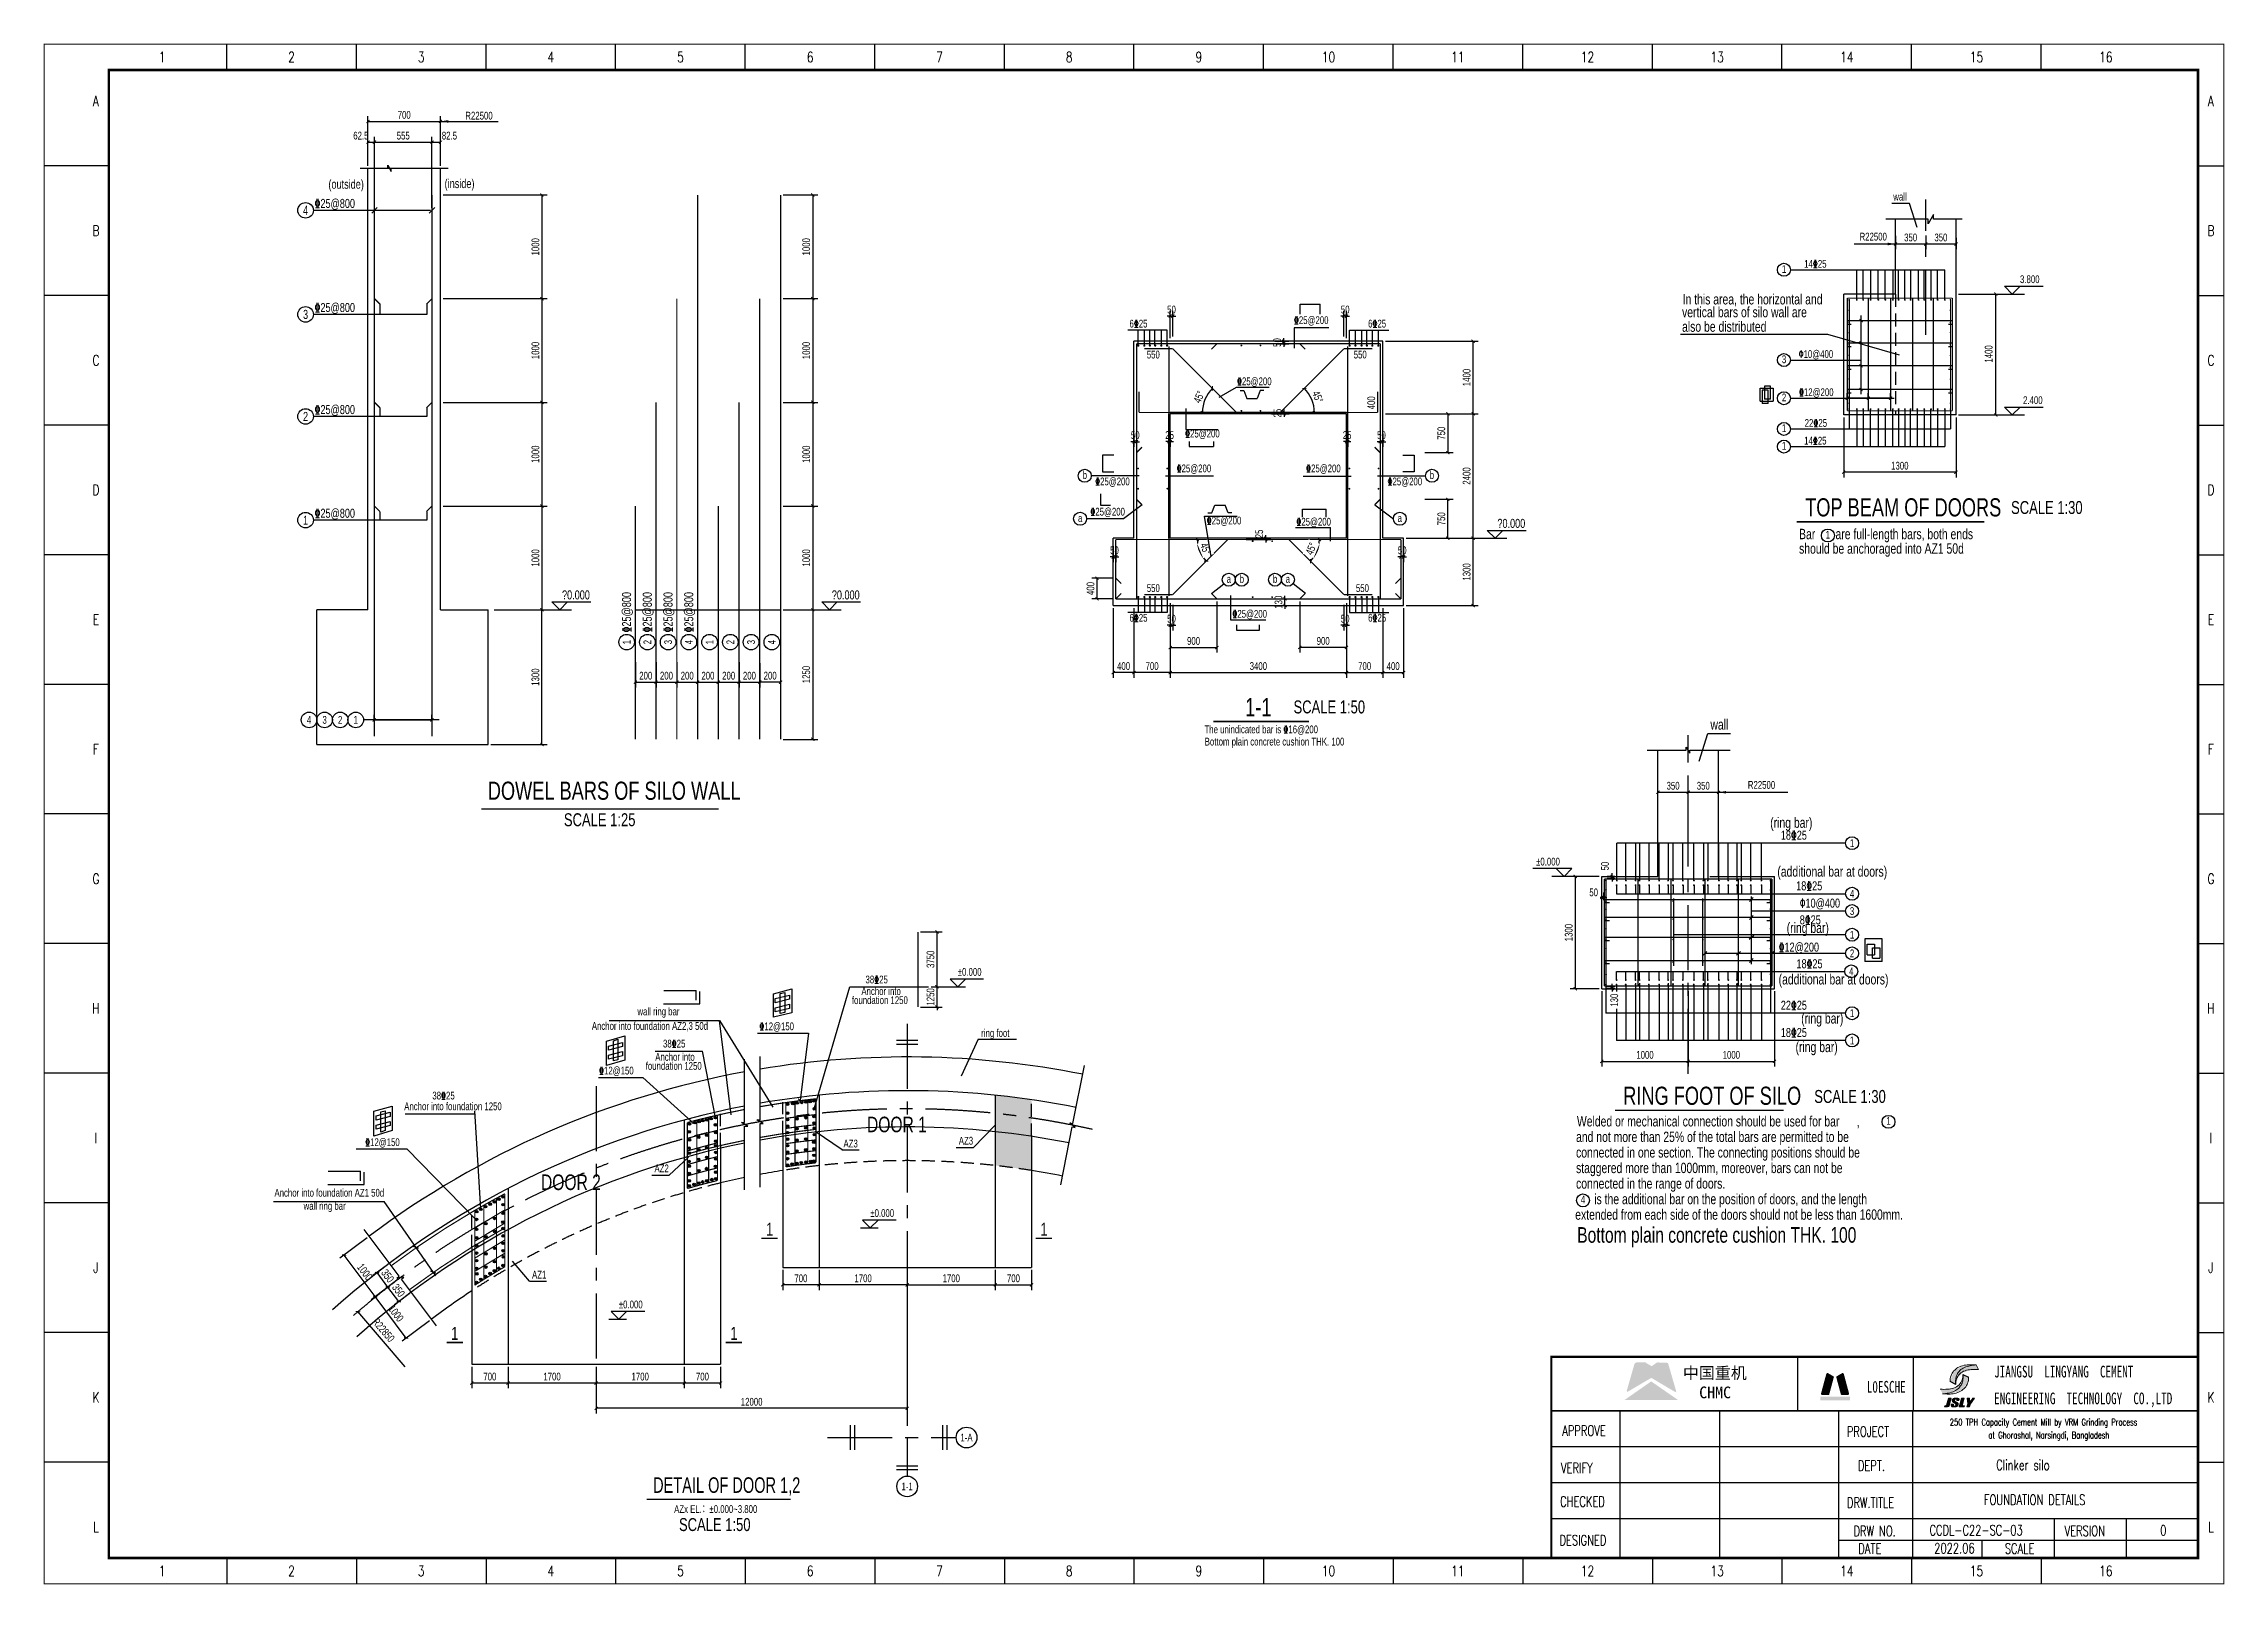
# Model space of a CAD drawing. Extents: x 707031 to 850566, y -411673 to -233438.
# Drawn here: x 707031 to 791166, y -352273 to -292838 of the extents above; entities that cross this region are included whole.
import ezdxf
from ezdxf.enums import TextEntityAlignment as Align

# ---------------------------------------------------------------- set-up
doc = ezdxf.new("R2010")
doc.units = 0
doc.header["$LTSCALE"] = 2000
doc.header["$MEASUREMENT"] = 0
doc.linetypes.add('CENTER', pattern=[2, 1.25, -0.25, 0.25, -0.25])
doc.linetypes.add('HIDDEN', pattern=[0.375, 0.25, -0.125])
doc.layers.get('0').update_dxf_attribs({"linetype": 'CONTINUOUS'})
doc.layers.get('DEFPOINTS').update_dxf_attribs({"linetype": 'CONTINUOUS'})
for name, color, linetype in [('0-排水', 5, 'F_LINE'), ('2', 151, 'CENTER'), ('22', 7, 'CONTINUOUS'), ('3', 7, 'HIDDEN'), ('4', 2, 'CONTINUOUS'), ('5', 7, 'CONTINUOUS'), ('6', 1, 'CONTINUOUS'), ('dim', 7, 'CONTINUOUS'), ('P_OUTER_FRAME', 131, 'CONTINUOUS'), ('S_01', 3, 'CONTINUOUS'), ('S_04', 2, 'CONTINUOUS'), ('S_05_DIMS', 7, 'CONTINUOUS'), ('S_07', 9, 'CONTINUOUS'), ('TK', 1, 'CONTINUOUS')]:
    doc.layers.add(name, color=color, linetype=linetype)
doc.layers.add('Rahm7', color=7, linetype='CONTINUOUS', lineweight=50)
doc.layers.add('图层3', color=1, linetype='CONTINUOUS', lineweight=0)
doc.styles.add('A', font='txt.shx', dxfattribs={"width": 0.75, "bigfont": 'hztxt.shx'})
doc.styles.add('HZFS', font='SIMPLEX', dxfattribs={"width": 0.7, "bigfont": 'HZFS'})
doc.styles.add('HZTXT', font='romans.shx', dxfattribs={"width": 0.7, "bigfont": 'hztxt.shx'})
doc.styles.add('KS', font='kstxt.shx', dxfattribs={"width": 0.75, "bigfont": 'kshz.shx'})
doc.styles.add('TK-HZ', font='txt.shx', dxfattribs={"width": 0.8, "bigfont": 'hztxt.shx'})
doc.linetypes.add('F_LINE', pattern='A,25,-10,["F",A,S=2,R=0,X=-3.5,Y=-0.9],-3.5', length=38.5)
doc.dimstyles.new('DIM1', dxfattribs={"dimtxt": 300, "dimasz": 120, "dimexe": 200, "dimexo": 100, "dimgap": 100, "dimtad": 1, "dimdec": 0, "dimzin": 14, "dimdsep": 46, "dimtxsty": 'KS', "dimblk": 'ARCHTICK', "dimcen": -900, "dimclrd": 7, "dimclre": 7, "dimclrt": 2, "dimadec": 0, "dimazin": 0, "dimtfac": 1, "dimtdec": 0, "dimtix": 1, "dimtmove": 2, "dimatfit": 2, "dimfxl": 1, "dimtfill": 1, "dimtfillclr": 256, "dimtolj": 1, "dimtzin": 14, "dimarcsym": 0})
doc.dimstyles.new('KS100', dxfattribs={"dimtxt": 300, "dimasz": 120, "dimexe": 200, "dimexo": 100, "dimgap": 100, "dimtad": 1, "dimdec": 0, "dimzin": 14, "dimdsep": 46, "dimtxsty": 'KS', "dimblk": 'ARCHTICK', "dimcen": -900, "dimclrd": 7, "dimclre": 7, "dimclrt": 2, "dimadec": 0, "dimazin": 0, "dimtfac": 1, "dimtdec": 0, "dimtix": 1, "dimtmove": 2, "dimatfit": 2, "dimfxl": 1, "dimtfill": 1, "dimtfillclr": 256, "dimtolj": 1, "dimtzin": 14, "dimarcsym": 0})
doc.dimstyles.new('KS25', dxfattribs={"dimtxt": 300, "dimasz": 120, "dimexe": 200, "dimexo": 100, "dimgap": 100, "dimtad": 1, "dimdec": 0, "dimlfac": 0.25, "dimzin": 14, "dimdsep": 46, "dimtxsty": 'KS', "dimblk": 'ARCHTICK', "dimcen": -900, "dimclrd": 7, "dimclre": 7, "dimclrt": 2, "dimadec": 0, "dimazin": 0, "dimtfac": 1, "dimtdec": 0, "dimtix": 1, "dimtmove": 2, "dimatfit": 2, "dimfxl": 1, "dimtolj": 1, "dimtzin": 14, "dimarcsym": 0})
doc.dimstyles.new('KS30', dxfattribs={"dimtxt": 300, "dimasz": 120, "dimexe": 200, "dimexo": 100, "dimgap": 100, "dimtad": 1, "dimdec": 0, "dimlfac": 0.3, "dimzin": 14, "dimdsep": 46, "dimtxsty": 'KS', "dimblk": 'ARCHTICK', "dimcen": -900, "dimclrd": 7, "dimclre": 7, "dimclrt": 2, "dimadec": 0, "dimazin": 0, "dimtfac": 1, "dimtdec": 0, "dimtix": 1, "dimtmove": 2, "dimatfit": 2, "dimfxl": 1, "dimtolj": 1, "dimtzin": 14, "dimarcsym": 0})
doc.dimstyles.new('KS50', dxfattribs={"dimtxt": 300, "dimasz": 120, "dimexe": 200, "dimexo": 100, "dimgap": 100, "dimtad": 1, "dimdec": 0, "dimlfac": 0.5, "dimzin": 14, "dimdsep": 46, "dimtxsty": 'KS', "dimblk": 'ARCHTICK', "dimcen": -900, "dimclrd": 7, "dimclre": 7, "dimclrt": 2, "dimadec": 0, "dimazin": 0, "dimtfac": 1, "dimtdec": 0, "dimtix": 1, "dimtmove": 2, "dimatfit": 2, "dimfxl": 1, "dimtolj": 1, "dimtzin": 14, "dimarcsym": 0})

msp = doc.modelspace()

# ---------------------------------------------------------------- texts
at = {"color": 7, "style": 'HZFS', "width": 0.7}
for s, p in [('APPROVE', (765619.375, -346542.77)), ('  PROJECT', (776216.381, -346579.136)), ('VERIFY', (765570.539, -347981.604)), ('  DEPT.', (776641.947, -347894.088)), ('CHECKED', (765537.683, -349278.3)), ('DRW.TITLE', (776603.489, -349320.814)), ('DESIGNED', (765512.103, -350772.74)), (' DRW NO.', (776662.577, -350415.25)), ('  DATE', (776659.361, -351091.595)), ('SCALE', (782695.137, -351091.595)), ('VERSION', (785000.091, -350410.366))]:
    msp.add_text(s, height=400, dxfattribs=at).set_placement(p)
at = {"color": 7, "char_height": 451.16199, "width": 162378.90608, "attachment_point": 1, "style": 'HZFS'}
for s, insert in [('{\\fSimSun|b0|i0|c134|p54;JIANGSU  LINGYANG  CEMENT  }', (782282.872, -343839.549)), ('{\\fSimSun|b0|i0|c134|p54;L0ESCHE}', (777368.319, -344425.868)), ('{\\fSimSun|b0|i0|c134|p54;ENGINEERING  TECHNOLOGY  CO.,LTD}', (782282.872, -344873.505))]:
    msp.add_mtext(s, dxfattribs=dict(at, insert=insert))
at = {"layer": '0-排水', "char_height": 451.63008, "attachment_point": 1}
for s, width, insert in [('{\\fSimSun|b0|i0|c134|p2;中国重机}', 2867.73607, (770276.33, -343893.367)), ('{\\fSimSun|b0|i0|c134|p2;CHMC}', 773.30308, (770903.594, -344642.599))]:
    msp.add_mtext_dynamic_manual_height_columns(s, width=width, gutter_width=12.5, heights=[0], dxfattribs=dict(at, insert=insert))
at = {"layer": '4', "style": 'KS', "width": 0.75}
for s, p in [('SCALE 1:30', (782936.347, -310982.436)), ('SCALE 1:50', (755253.419, -318675.685)), ('SCALE 1:25', (727104.502, -323027.04)), ('SCALE 1:30', (775343.877, -333701.881)), ('SCALE 1:50', (731544.218, -350215.874))]:
    msp.add_text(s, height=500, dxfattribs=at).set_placement(p)
at = {"layer": '5', "color": 2, "style": 'KS', "width": 0.75}
msp.add_text('R22850', height=300, rotation=310.53709805, dxfattribs=at).set_placement((719687.876, -342156.456))
at = {"layer": 'dim', "width": 0.7}
for s, height, style, p in [('250 TPH Capacity Cement Mill by VRM Grinding Process ', 256, 'HZTXT', (780572.189, -346141.339)), ('at Ghorashal, Narsingdi, Bangladesh', 256, 'HZTXT', (782060.941, -346641.339)), ('Clinker silo', 400, 'HZFS', (782359.956, -347865.575)), ('FOUNDATION DETAILS', 400, 'HZFS', (781888.611, -349210.14)), ('0', 400, 'HZFS', (788687.926, -350390.857)), ('2022.06', 400, 'HZFS', (779971.205, -351078.14))]:
    msp.add_text(s, height=height, dxfattribs=dict(at, style=style)).set_placement(p)
at = {"layer": 'P_OUTER_FRAME', "style": 'HZFS', "width": 0.7}
msp.add_text('CCDL-C22-SC-03', height=400, dxfattribs=at).set_placement((781588.619, -350184.587), align=Align.MIDDLE)
at = {"layer": 'S_01', "style": 'KS', "width": 0.75}
for s, p in [('DOOR 1', (738797.218, -334832.208)), ('DOOR 2', (726220.793, -337060.842))]:
    msp.add_text(s, height=600, dxfattribs=at).set_placement(p)
for p in [(735038.405, -338575.141), (745623.405, -338575.141), (722893.405, -342591.141), (733663.405, -342591.141)]:
    msp.add_text('1', height=500, dxfattribs=at).set_placement(p, align=Align.MIDDLE_CENTER)
at = {"layer": 'S_04', "style": 'KS', "width": 0.75}
for s, height, p in [('R22500', 300, (723828.394, -295617.591)), ('4', 350, (717137.31, -299270.299)), ('%%13225@800', 350, (718265.237, -299004.034)), ('R22500', 300, (777618.306, -300283.982)), ('14%%13225', 300, (775385.892, -301332.743)), ('1', 300, (774178.446, -301534.573)), ('%%13225@800', 350, (718265.237, -303017.553)), ('3', 350, (717137.31, -303283.818)), ('3', 300, (774178.446, -305015.519)), ('%%13010@400', 300, (775406.206, -304813.688)), ('%%13212@200', 300, (775420.005, -306285.239)), ('2', 350, (717137.31, -307220.477)), ('%%13225@800', 350, (718265.237, -306954.211)), ('2', 300, (774178.446, -306487.07)), ('1', 300, (774178.446, -307672.441)), ('22%%13225', 300, (775405.705, -307470.61)), ('1', 300, (774178.446, -308353.616)), ('14%%13225', 300, (775385.892, -308154.978)), ('b', 300, (747202.23, -309481.589)), ('b', 300, (760590.949, -309481.589)), ('1', 350, (717137.31, -311220.477)), ('%%13225@800', 350, (718265.237, -310954.211)), ('a', 300, (747023.618, -311139.442)), ('a', 300, (759350.818, -311139.442)), ('1', 300, (775867.797, -311783.214)), ('a', 300, (752759.606, -313488.987)), ('b', 300, (753259.606, -313488.987)), ('b', 300, (754542.108, -313488.987)), ('a', 300, (755033.573, -313488.987)), ('4', 300, (717272.509, -318925.662)), ('3', 300, (717872.509, -318925.662)), ('2', 300, (718472.509, -318925.662)), ('1', 300, (719072.509, -318925.662)), ('R22500', 300, (773308.447, -321433.157)), ('18%%13225', 350, (774556, -323372.729)), ('1', 300, (776801.536, -323680.63)), ('18%%13225', 350, (775148.934, -325326.175)), ('4', 300, (776802.47, -325634.076)), ('%%13010@400', 350, (775559.169, -325994.401)), ('3', 300, (776801.536, -326302.302)), (' 8%%13225', 350, (775140.632, -326638.969)), ('1', 300, (776801.536, -327213.618)), ('%%13212@200', 350, (774748.267, -327691.682)), ('2', 300, (776801.536, -327931.437)), ('18%%13225', 350, (775159.873, -328332.643)), ('4', 300, (776772.026, -328625.424)), ('22%%13225', 350, (774556, -329932.934)), ('1', 300, (776801.536, -330240.835)), ('18%%13225', 350, (774556, -330983.917)), ('1', 300, (776801.536, -331291.818)), ('1', 300, (778207.659, -334393.421)), ('4', 300, (766421.03, -337427.387))]:
    msp.add_text(s, height=height, dxfattribs=at).set_placement(p, align=Align.MIDDLE_CENTER)
at = {"layer": 'S_04', "style": 'KS'}
for s, height, width, p in [('(outside)', 350, 0.75, (718020.251, -298435.861)), ('(inside)', 350, 0.75, (722503.233, -298411.164)), ('wall', 300, 0.75, (778391.781, -298892.254)), ('3.800', 300, 0.75, (783281.669, -302076.355)), ('In this area, the horizontal and ', 400, 0.75, (770265.638, -302899.215)), ('6%%13225', 300, 0.75, (748924.669, -303790.106)), ('%%13225@200', 300, 0.75, (755267.357, -303656.239)), ('6%%13225', 300, 0.75, (758130.51, -303790.106)), ('vertical bars of silo wall are', 400, 0.75, (770242.75, -303393.67)), ('also be distributed', 400, 0.75, (770242.75, -303953.67)), ('2.400', 300, 0.75, (783399.115, -306743.021)), ('%%13225@200', 300, 0.75, (751070.153, -308031.023)), ('%%13225@200', 300, 0.75, (747599.273, -309876.615)), ('%%13225@200', 300, 0.75, (750741.561, -309374.629)), ('%%13225@200', 300, 0.75, (755737.618, -309374.629)), ('%%13225@200', 300, 0.75, (758879.907, -309876.615)), ('TOP BEAM OF DOORS', 700, 0.75, (774992.075, -311076.952)), ('%%13225@200', 300, 0.75, (747413.224, -311044.472)), ('%%13225@200', 300, 0.75, (751903.943, -311384.843)), ('\x800.000', 350, 0.75, (763119.181, -311520.668)), ('should be anchoraged into AZ1 50d', 400, 0.75, (774758.396, -312514.802)), ('Bar       are full-length bars, both ends', 400, 0.75, (774758.396, -311954.802)), ('550', 300, 0.75, (749593.158, -313993.023)), ('550', 300, 0.75, (757660.021, -313993.023)), ('\x800.000', 350, 0.75, (727031.891, -314278.994)), ('\x800.000', 350, 0.75, (737441.008, -314278.994)), ('6%%13225', 300, 0.75, (748924.669, -315136.744)), ('%%13225@200', 300, 0.75, (752893.567, -314984.527)), ('6%%13225', 300, 0.75, (758130.51, -315136.744)), ('1-1', 700, 0.75, (753386.461, -318782.732)), ('The unindicated bar is %%13216@200', 300, 0.75, (751818.857, -319441.488)), ('Bottom plain concrete cushion THK. 100', 300, 0.75, (751828.086, -319913.712)), ('wall', 400, 0.75, (771337.453, -319303.553)), ('DOWEL BARS OF SILO WALL', 700, 0.75, (724167.307, -322007.629)), ('(ring bar)', 400, 0.75, (773643.623, -323088.652)), ('%%p0.000', 300, 0.75, (764612.396, -324542.629)), ('(additional bar at doors)', 400, 0.75, (773919.338, -324973.663)), ('(ring bar)', 400, 0.75, (774280.071, -327146.098)), ('38%%13225', 300, 0.75, (738740.173, -329089.543)), ('%%p0.000', 300, 0.75, (742298.785, -328797.878)), ('(additional bar at doors)', 400, 0.75, (773968.449, -329131.052)), ('foundation 1250', 300, 0.75, (738215.308, -329887.936)), ('Anchor into', 300, 0.75, (738581.745, -329540.399)), ('Anchor into foundation AZ2,3 50d', 300, 0.75, (728181.611, -330881.626)), ('wall ring bar', 300, 0.75, (729940.668, -330323.597)), ('%%13212@150', 300, 0.75, (734646.857, -330897.315)), ('(ring bar)', 400, 0.75, (774838.966, -330638.717)), ('38%%13225', 300, 0.75, (730928.026, -331563.303)), ('ring foot', 300, 0.75, (743205.658, -331153.779)), ('(ring bar)', 400, 0.75, (774621.13, -331741.32)), ('%%13212@150', 300, 0.75, (728459.962, -332603.97)), ('foundation 1250', 300, 0.75, (730261.842, -332423.397)), ('Anchor into', 300, 0.75, (730628.28, -332075.86)), ('RING FOOT OF SILO', 700, 0.75, (767972.92, -333774.486)), ('Anchor into foundation 1250', 300, 0.75, (720943.54, -333982)), ('38%%13225', 300, 0.75, (722029.4, -333567.207)), ('and not more than 25%%% of the total bars are permitted to be', 400, 0.75, (766153.221, -335208.776)), ('Welded or mechanical connection should be used for bar      ,', 400, 0.75, (766186.583, -334608.986)), ('%%13212@150', 300, 0.75, (719434.805, -335365.143)), ('AZ3', 300, 0.75, (737891.158, -335418.978)), ('AZ3', 300, 0.75, (742339.397, -335309.335)), ('connected in one section. The connecting positions should be', 400, 0.75, (766153.221, -335808.566)), ('AZ2', 300, 0.75, (730598.619, -336376.261)), ('staggered more than 1000mm, moreover, bars can not be', 400, 0.75, (766153.221, -336408.357)), ('Anchor into foundation AZ1 50d', 300, 0.75, (715938.073, -337316.189)), ('connected in the range of doors.', 400, 0.75, (766153.221, -337008.147)), ('is the additional bar on the position of doors, and the length', 400, 0.75, (766854.972, -337607.937)), ('wall ring bar', 300, 0.75, (717061.564, -337824.17)), ('%%p0.000', 300, 0.75, (738926.184, -338100.298)), ('extended from each side of the doors should not be less than 1600mm.', 400, 0.75, (766121.512, -338207.727)), ('Bottom plain concrete cushion THK. 100', 600, 0.75, (766197.521, -339093.047)), ('AZ1', 300, 0.75, (725875.662, -340476.761)), ('%%p0.000', 300, 0.75, (729224.326, -341625.22)), ('DETAIL OF DOOR 1,2', 600, 0.7, (730544.874, -348742.883)), ('AZx EL.：%%P0.000~3.800', 300, 0.75, (731356.593, -349518.047))]:
    msp.add_text(s, height=height, dxfattribs=dict(at, width=width)).set_placement(p)
at = {"layer": 'S_04', "style": 'KS', "width": 0.75}
for s, height, p in [('%%13225@800', 350, (729520.57, -314772.135)), ('%%13225@800', 350, (730320.57, -314772.135)), ('%%13225@800', 350, (731120.57, -314772.135)), ('%%13225@800', 350, (731920.57, -314772.135)), ('1', 300, (729525.23, -315925.982)), ('2', 300, (730325.23, -315925.982)), ('3', 300, (731125.23, -315925.982)), ('4', 300, (731925.23, -315925.982)), ('1', 300, (732725.23, -315925.982)), ('2', 300, (733525.23, -315925.982)), ('3', 300, (734325.23, -315925.982)), ('4', 300, (735125.23, -315925.982))]:
    msp.add_text(s, height=height, rotation=90, dxfattribs=at).set_placement(p, align=Align.MIDDLE_CENTER)
for s, p in [('1-A', (742637.977, -346608.178)), ('1-1', (740347.535, -348494.273))]:
    msp.add_text(s, height=300, dxfattribs=at).set_placement(p, align=Align.MIDDLE)

# ---------------------------------------------------------------- blocks, each defined once
blk = doc.blocks.new('A1-1')
at = {"layer": 'TK', "color": 7}
for p, q in [((7050, 58400), (7050, 59400)), ((12050, 58400), (12050, 59400)), ((17050, 58400), (17050, 59400)), ((22050, 58400), (22050, 59400)), ((27050, 58400), (27050, 59400)), ((32050, 58400), (32050, 59400)), ((37050, 58400), (37050, 59400)), ((42050, 58400), (42050, 59400)), ((47050, 58400), (47050, 59400)), ((52050, 58400), (52050, 59400)), ((57050, 58400), (57050, 59400)), ((62050, 58400), (62050, 59400)), ((67050, 58400), (67050, 59400)), ((72050, 58400), (72050, 59400)), ((77050, 58400), (77050, 59400)), ((2500, 54700), (0, 54700)), ((83100, 54700), (84100, 54700)), ((2500, 49700), (0, 49700)), ((83100, 49700), (84100, 49700)), ((2500, 44700), (0, 44700)), ((83100, 44700), (84100, 44700)), ((2500, 39700), (0, 39700)), ((83100, 39700), (84100, 39700)), ((2500, 34700), (0, 34700)), ((83100, 34700), (84100, 34700)), ((2500, 29700), (0, 29700)), ((83100, 29700), (84100, 29700)), ((2500, 24700), (0, 24700)), ((83100, 24700), (84100, 24700)), ((2500, 19700), (0, 19700)), ((83100, 19700), (84100, 19700)), ((2500, 14700), (0, 14700)), ((83100, 14700), (84100, 14700)), ((2500, 9700), (0, 9700)), ((83100, 9700), (84100, 9700)), ((2500, 4700), (0, 4700)), ((83100, 4700), (84100, 4700)), ((7050, 1000), (7050, 0)), ((12050, 1000), (12050, 0)), ((17050, 1000), (17050, 0)), ((22050, 1000), (22050, 0)), ((27050, 1000), (27050, 0)), ((32050, 1000), (32050, 0)), ((37050, 1000), (37050, 0)), ((42050, 1000), (42050, 0)), ((47050, 1000), (47050, 0)), ((52050, 1000), (52050, 0)), ((57050, 1000), (57050, 0)), ((62050, 1000), (62050, 0)), ((67050, 1000), (67050, 0)), ((72050, 1000), (72050, 0)), ((77050, 1000), (77050, 0))]:
    blk.add_line(p, q, dxfattribs=at)
for points, const_width in [([(0, 0), (84100, 0), (84100, 59400), (0, 59400)], 35), ([(2500, 1000), (83100, 1000), (83100, 58400), (2500, 58400)], 100)]:
    blk.add_lwpolyline(points, close=True, dxfattribs=dict(at, const_width=const_width))
at = {"layer": 'TK', "color": 7, "style": 'TK-HZ', "width": 0.75}
for s, p in [('1', (4550, 58900)), ('2', (9550, 58900)), ('3', (14550, 58900)), ('4', (19550, 58900)), ('5', (24550, 58900)), ('6', (29550, 58900)), ('7', (34550, 58900)), ('8', (39550, 58900)), ('9', (44550, 58900)), ('10', (49550, 58900)), ('11', (54550, 58900)), ('12', (59550, 58900)), ('13', (64550, 58900)), ('14', (69550, 58900)), ('15', (74550, 58900)), ('16', (79550, 58900)), ('A', (2000, 57200)), ('A', (83600, 57200)), ('B', (2000, 52200)), ('B', (83600, 52200)), ('C', (2000, 47200)), ('C', (83600, 47200)), ('D', (2000, 42200)), ('D', (83600, 42200)), ('E', (2000, 37200)), ('E', (83600, 37200)), ('F', (2000, 32200)), ('F', (83600, 32200)), ('G', (2000, 27200)), ('G', (83600, 27200)), ('H', (2000, 22200)), ('H', (83600, 22200)), ('I', (2000, 17200)), ('I', (83600, 17200)), ('J', (2000, 12200)), ('J', (83600, 12200)), ('K', (2000, 7200)), ('K', (83600, 7200)), ('L', (2000, 2200)), ('L', (83600, 2200)), ('1', (4550, 500)), ('2', (9550, 500)), ('3', (14550, 500)), ('4', (19550, 500)), ('5', (24550, 500)), ('6', (29550, 500)), ('7', (34550, 500)), ('8', (39550, 500)), ('9', (44550, 500)), ('10', (49550, 500)), ('11', (54550, 500)), ('12', (59550, 500)), ('13', (64550, 500)), ('14', (69550, 500)), ('15', (74550, 500)), ('16', (79550, 500))]:
    blk.add_text(s, height=400, dxfattribs=at).set_placement(p, align=Align.MIDDLE_CENTER)
blk = doc.blocks.new('_ArchTick')
at = {"color": 0, "linetype": 'ByBlock', "const_width": 0.3}
blk.add_lwpolyline([(-0.5, -0.5), (0.5, 0.5)], dxfattribs=at)
blk = doc.blocks.new('*D129')
at = {"layer": '5', "color": 7, "lineweight": -2, "transparency": 16777216}
for p, q in [((735561, -302676), (736904, -302676)), ((736704, -302676), (736704, -306676)), ((735561, -306676), (736904, -306676))]:
    blk.add_line(p, q, dxfattribs=at)
at = {"layer": 'DEFPOINTS', "color": 0, "transparency": 16777216}
for p in [(735461, -302676), (735461, -306676), (736704, -306676)]:
    blk.add_point(p, dxfattribs=at)
at = {"layer": '5', "color": 7, "lineweight": -2, "transparency": 16777216, "xscale": 120, "yscale": 120, "zscale": 120}
for p, rotation in [((736704, -302676), 90), ((736704, -306676), 270)]:
    blk.add_blockref('_ArchTick', p, dxfattribs=dict(at, rotation=rotation))
at = {"layer": '5', "color": 2, "transparency": 16777216, "insert": (736454, -304676), "char_height": 300, "attachment_point": 5, "rotation": 90, "style": 'KS'}
blk.add_mtext('\\A1;1000', dxfattribs=at)
blk = doc.blocks.new('*D130')
at = {"layer": '5', "color": 7, "lineweight": -2, "transparency": 16777216}
for p, q in [((722444, -302676), (726456, -302676)), ((726256, -302676), (726256, -306676)), ((722444, -306676), (726456, -306676))]:
    blk.add_line(p, q, dxfattribs=at)
at = {"layer": 'DEFPOINTS', "color": 0, "transparency": 16777216}
for p in [(722344, -302676), (722344, -306676), (726256, -306676)]:
    blk.add_point(p, dxfattribs=at)
at = {"layer": '5', "color": 7, "lineweight": -2, "transparency": 16777216, "xscale": 120, "yscale": 120, "zscale": 120}
for p, rotation in [((726256, -302676), 90), ((726256, -306676), 270)]:
    blk.add_blockref('_ArchTick', p, dxfattribs=dict(at, rotation=rotation))
at = {"layer": '5', "color": 2, "transparency": 16777216, "insert": (726006, -304676), "char_height": 300, "attachment_point": 5, "rotation": 90, "style": 'KS'}
blk.add_mtext('\\A1;1000', dxfattribs=at)
blk = doc.blocks.new('*D131')
at = {"layer": '5', "color": 7, "lineweight": -2, "transparency": 16777216}
for p, q in [((724418, -314676), (726456, -314676)), ((726256, -319876), (726256, -314676)), ((724284, -319876), (726456, -319876))]:
    blk.add_line(p, q, dxfattribs=at)
at = {"layer": 'DEFPOINTS', "color": 0, "transparency": 16777216}
for p in [(724318, -314676), (726256, -314676), (724184, -319876)]:
    blk.add_point(p, dxfattribs=at)
at = {"layer": '5', "color": 7, "lineweight": -2, "transparency": 16777216, "xscale": 120, "yscale": 120, "zscale": 120}
for p, rotation in [((726256, -314676), 90), ((726256, -319876), 270)]:
    blk.add_blockref('_ArchTick', p, dxfattribs=dict(at, rotation=rotation))
at = {"layer": '5', "color": 2, "transparency": 16777216, "insert": (726006, -317276), "char_height": 300, "attachment_point": 5, "rotation": 90, "style": 'KS'}
blk.add_mtext('\\A1;1300', dxfattribs=at)
blk = doc.blocks.new('*D132')
at = {"layer": '5', "color": 7, "lineweight": -2, "transparency": 16777216}
for p, q in [((719790, -318924), (719790, -318726)), ((722014, -318924), (722014, -318726)), ((719790, -318926), (722014, -318926))]:
    blk.add_line(p, q, dxfattribs=at)
at = {"layer": 'DEFPOINTS', "color": 0, "transparency": 16777216}
for p in [(719790, -318926), (722014, -318926), (722014, -318926)]:
    blk.add_point(p, dxfattribs=at)
at = {"layer": '5', "color": 7, "lineweight": -2, "transparency": 16777216, "xscale": 120, "yscale": 120, "zscale": 120, "rotation": 180}
blk.add_blockref('_ArchTick', (719790, -318926), dxfattribs=at)
at = {"layer": '5', "color": 7, "lineweight": -2, "transparency": 16777216, "xscale": 120, "yscale": 120, "zscale": 120}
blk.add_blockref('_ArchTick', (722014, -318926), dxfattribs=at)
blk = doc.blocks.new('*D133')
at = {"layer": '5', "color": 7, "lineweight": -2, "transparency": 16777216}
for p, q in [((722444, -310676), (726456, -310676)), ((726256, -310676), (726256, -314676)), ((725244, -314676), (726456, -314676))]:
    blk.add_line(p, q, dxfattribs=at)
at = {"layer": 'DEFPOINTS', "color": 0, "transparency": 16777216}
for p in [(722344, -310676), (725144, -314676), (726256, -314676)]:
    blk.add_point(p, dxfattribs=at)
at = {"layer": '5', "color": 7, "lineweight": -2, "transparency": 16777216, "xscale": 120, "yscale": 120, "zscale": 120}
for p, rotation in [((726256, -310676), 90), ((726256, -314676), 270)]:
    blk.add_blockref('_ArchTick', p, dxfattribs=dict(at, rotation=rotation))
at = {"layer": '5', "color": 2, "transparency": 16777216, "insert": (726006, -312676), "char_height": 300, "attachment_point": 5, "rotation": 90, "style": 'KS'}
blk.add_mtext('\\A1;1000', dxfattribs=at)
blk = doc.blocks.new('*D134')
at = {"layer": '5', "color": 7, "lineweight": -2, "transparency": 16777216}
for p, q in [((722444, -306676), (726456, -306676)), ((726256, -306676), (726256, -310676)), ((722444, -310676), (726456, -310676))]:
    blk.add_line(p, q, dxfattribs=at)
at = {"layer": 'DEFPOINTS', "color": 0, "transparency": 16777216}
for p in [(722344, -306676), (722344, -310676), (726256, -310676)]:
    blk.add_point(p, dxfattribs=at)
at = {"layer": '5', "color": 7, "lineweight": -2, "transparency": 16777216, "xscale": 120, "yscale": 120, "zscale": 120}
for p, rotation in [((726256, -306676), 90), ((726256, -310676), 270)]:
    blk.add_blockref('_ArchTick', p, dxfattribs=dict(at, rotation=rotation))
at = {"layer": '5', "color": 2, "transparency": 16777216, "insert": (726006, -308676), "char_height": 300, "attachment_point": 5, "rotation": 90, "style": 'KS'}
blk.add_mtext('\\A1;1000', dxfattribs=at)
blk = doc.blocks.new('*D135')
at = {"layer": '5', "color": 7, "lineweight": -2, "transparency": 16777216}
for p, q in [((733061, -316705), (733061, -317672)), ((733861, -316809), (733861, -317672)), ((733061, -317472), (733861, -317472))]:
    blk.add_line(p, q, dxfattribs=at)
at = {"layer": 'DEFPOINTS', "color": 0, "transparency": 16777216}
for p in [(733061, -316605), (733861, -316709), (733861, -317472)]:
    blk.add_point(p, dxfattribs=at)
at = {"layer": '5', "color": 7, "lineweight": -2, "transparency": 16777216, "xscale": 120, "yscale": 120, "zscale": 120, "rotation": 180}
blk.add_blockref('_ArchTick', (733061, -317472), dxfattribs=at)
at = {"layer": '5', "color": 7, "lineweight": -2, "transparency": 16777216, "xscale": 120, "yscale": 120, "zscale": 120}
blk.add_blockref('_ArchTick', (733861, -317472), dxfattribs=at)
at = {"layer": '5', "color": 2, "transparency": 16777216, "insert": (733461, -317222), "char_height": 300, "attachment_point": 5, "style": 'KS'}
blk.add_mtext('\\A1;200', dxfattribs=at)
blk = doc.blocks.new('*D136')
at = {"layer": '5', "color": 7, "lineweight": -2, "transparency": 16777216}
for p, q in [((731461, -316705), (731461, -317672)), ((732261, -316809), (732261, -317672)), ((731461, -317472), (732261, -317472))]:
    blk.add_line(p, q, dxfattribs=at)
at = {"layer": 'DEFPOINTS', "color": 0, "transparency": 16777216}
for p in [(731461, -316605), (732261, -316709), (732261, -317472)]:
    blk.add_point(p, dxfattribs=at)
at = {"layer": '5', "color": 7, "lineweight": -2, "transparency": 16777216, "xscale": 120, "yscale": 120, "zscale": 120, "rotation": 180}
blk.add_blockref('_ArchTick', (731461, -317472), dxfattribs=at)
at = {"layer": '5', "color": 7, "lineweight": -2, "transparency": 16777216, "xscale": 120, "yscale": 120, "zscale": 120}
blk.add_blockref('_ArchTick', (732261, -317472), dxfattribs=at)
at = {"layer": '5', "color": 2, "transparency": 16777216, "insert": (731861, -317222), "char_height": 300, "attachment_point": 5, "style": 'KS'}
blk.add_mtext('\\A1;200', dxfattribs=at)
blk = doc.blocks.new('*D137')
at = {"layer": '5', "color": 7, "lineweight": -2, "transparency": 16777216}
for p, q in [((732261, -316705), (732261, -317672)), ((733061, -316809), (733061, -317672)), ((732261, -317472), (733061, -317472))]:
    blk.add_line(p, q, dxfattribs=at)
at = {"layer": 'DEFPOINTS', "color": 0, "transparency": 16777216}
for p in [(732261, -316605), (733061, -316709), (733061, -317472)]:
    blk.add_point(p, dxfattribs=at)
at = {"layer": '5', "color": 7, "lineweight": -2, "transparency": 16777216, "xscale": 120, "yscale": 120, "zscale": 120, "rotation": 180}
blk.add_blockref('_ArchTick', (732261, -317472), dxfattribs=at)
at = {"layer": '5', "color": 7, "lineweight": -2, "transparency": 16777216, "xscale": 120, "yscale": 120, "zscale": 120}
blk.add_blockref('_ArchTick', (733061, -317472), dxfattribs=at)
at = {"layer": '5', "color": 2, "transparency": 16777216, "insert": (732661, -317222), "char_height": 300, "attachment_point": 5, "style": 'KS'}
blk.add_mtext('\\A1;200', dxfattribs=at)
blk = doc.blocks.new('*D138')
at = {"layer": '5', "color": 7, "lineweight": -2, "transparency": 16777216}
for p, q in [((729861, -316705), (729861, -317672)), ((730661, -316809), (730661, -317672)), ((729861, -317472), (730661, -317472))]:
    blk.add_line(p, q, dxfattribs=at)
at = {"layer": 'DEFPOINTS', "color": 0, "transparency": 16777216}
for p in [(729861, -316605), (730661, -316709), (730661, -317472)]:
    blk.add_point(p, dxfattribs=at)
at = {"layer": '5', "color": 7, "lineweight": -2, "transparency": 16777216, "xscale": 120, "yscale": 120, "zscale": 120, "rotation": 180}
blk.add_blockref('_ArchTick', (729861, -317472), dxfattribs=at)
at = {"layer": '5', "color": 7, "lineweight": -2, "transparency": 16777216, "xscale": 120, "yscale": 120, "zscale": 120}
blk.add_blockref('_ArchTick', (730661, -317472), dxfattribs=at)
at = {"layer": '5', "color": 2, "transparency": 16777216, "insert": (730261, -317222), "char_height": 300, "attachment_point": 5, "style": 'KS'}
blk.add_mtext('\\A1;200', dxfattribs=at)
blk = doc.blocks.new('*D139')
at = {"layer": '5', "color": 7, "lineweight": -2, "transparency": 16777216}
for p, q in [((730661, -316705), (730661, -317672)), ((731461, -316809), (731461, -317672)), ((730661, -317472), (731461, -317472))]:
    blk.add_line(p, q, dxfattribs=at)
at = {"layer": 'DEFPOINTS', "color": 0, "transparency": 16777216}
for p in [(730661, -316605), (731461, -316709), (731461, -317472)]:
    blk.add_point(p, dxfattribs=at)
at = {"layer": '5', "color": 7, "lineweight": -2, "transparency": 16777216, "xscale": 120, "yscale": 120, "zscale": 120, "rotation": 180}
blk.add_blockref('_ArchTick', (730661, -317472), dxfattribs=at)
at = {"layer": '5', "color": 7, "lineweight": -2, "transparency": 16777216, "xscale": 120, "yscale": 120, "zscale": 120}
blk.add_blockref('_ArchTick', (731461, -317472), dxfattribs=at)
at = {"layer": '5', "color": 2, "transparency": 16777216, "insert": (731061, -317222), "char_height": 300, "attachment_point": 5, "style": 'KS'}
blk.add_mtext('\\A1;200', dxfattribs=at)
blk = doc.blocks.new('*D140')
at = {"layer": '5', "color": 7, "lineweight": -2, "transparency": 16777216}
for p, q in [((734661, -316737), (734661, -317672)), ((735461, -316705), (735461, -317672)), ((735461, -317472), (734661, -317472))]:
    blk.add_line(p, q, dxfattribs=at)
at = {"layer": 'DEFPOINTS', "color": 0, "transparency": 16777216}
for p in [(734661, -316637), (735461, -316605), (734661, -317472)]:
    blk.add_point(p, dxfattribs=at)
at = {"layer": '5', "color": 7, "lineweight": -2, "transparency": 16777216, "xscale": 120, "yscale": 120, "zscale": 120, "rotation": 180}
blk.add_blockref('_ArchTick', (734661, -317472), dxfattribs=at)
at = {"layer": '5', "color": 7, "lineweight": -2, "transparency": 16777216, "xscale": 120, "yscale": 120, "zscale": 120}
blk.add_blockref('_ArchTick', (735461, -317472), dxfattribs=at)
at = {"layer": '5', "color": 2, "transparency": 16777216, "insert": (735061, -317222), "char_height": 300, "attachment_point": 5, "style": 'KS'}
blk.add_mtext('\\A1;200', dxfattribs=at)
blk = doc.blocks.new('*D141')
at = {"layer": '5', "color": 7, "lineweight": -2, "transparency": 16777216}
for p, q in [((733861, -316705), (733861, -317672)), ((734661, -316737), (734661, -317672)), ((733861, -317472), (734661, -317472))]:
    blk.add_line(p, q, dxfattribs=at)
at = {"layer": 'DEFPOINTS', "color": 0, "transparency": 16777216}
for p in [(733861, -316605), (734661, -316637), (734661, -317472)]:
    blk.add_point(p, dxfattribs=at)
at = {"layer": '5', "color": 7, "lineweight": -2, "transparency": 16777216, "xscale": 120, "yscale": 120, "zscale": 120, "rotation": 180}
blk.add_blockref('_ArchTick', (733861, -317472), dxfattribs=at)
at = {"layer": '5', "color": 7, "lineweight": -2, "transparency": 16777216, "xscale": 120, "yscale": 120, "zscale": 120}
blk.add_blockref('_ArchTick', (734661, -317472), dxfattribs=at)
at = {"layer": '5', "color": 2, "transparency": 16777216, "insert": (734261, -317222), "char_height": 300, "attachment_point": 5, "style": 'KS'}
blk.add_mtext('\\A1;200', dxfattribs=at)
blk = doc.blocks.new('*D142')
at = {"layer": '5', "color": 7, "lineweight": -2, "transparency": 16777216}
for p, q in [((735561, -310676), (736904, -310676)), ((736704, -310676), (736704, -314676)), ((735561, -314676), (736904, -314676))]:
    blk.add_line(p, q, dxfattribs=at)
at = {"layer": 'DEFPOINTS', "color": 0, "transparency": 16777216}
for p in [(735461, -310676), (735461, -314676), (736704, -314676)]:
    blk.add_point(p, dxfattribs=at)
at = {"layer": '5', "color": 7, "lineweight": -2, "transparency": 16777216, "xscale": 120, "yscale": 120, "zscale": 120}
for p, rotation in [((736704, -310676), 90), ((736704, -314676), 270)]:
    blk.add_blockref('_ArchTick', p, dxfattribs=dict(at, rotation=rotation))
at = {"layer": '5', "color": 2, "transparency": 16777216, "insert": (736454, -312676), "char_height": 300, "attachment_point": 5, "rotation": 90, "style": 'KS'}
blk.add_mtext('\\A1;1000', dxfattribs=at)
blk = doc.blocks.new('*D143')
at = {"layer": '5', "color": 7, "lineweight": -2, "transparency": 16777216}
for p, q in [((735561, -306676), (736904, -306676)), ((736704, -306676), (736704, -310676)), ((735561, -310676), (736904, -310676))]:
    blk.add_line(p, q, dxfattribs=at)
at = {"layer": 'DEFPOINTS', "color": 0, "transparency": 16777216}
for p in [(735461, -306676), (735461, -310676), (736704, -310676)]:
    blk.add_point(p, dxfattribs=at)
at = {"layer": '5', "color": 7, "lineweight": -2, "transparency": 16777216, "xscale": 120, "yscale": 120, "zscale": 120}
for p, rotation in [((736704, -306676), 90), ((736704, -310676), 270)]:
    blk.add_blockref('_ArchTick', p, dxfattribs=dict(at, rotation=rotation))
at = {"layer": '5', "color": 2, "transparency": 16777216, "insert": (736454, -308676), "char_height": 300, "attachment_point": 5, "rotation": 90, "style": 'KS'}
blk.add_mtext('\\A1;1000', dxfattribs=at)
blk = doc.blocks.new('*D144')
at = {"layer": '5', "color": 7, "lineweight": -2, "transparency": 16777216}
for p, q in [((722444, -298676), (726456, -298676)), ((726256, -298676), (726256, -302676)), ((722444, -302676), (726456, -302676))]:
    blk.add_line(p, q, dxfattribs=at)
at = {"layer": 'DEFPOINTS', "color": 0, "transparency": 16777216}
for p in [(722344, -298676), (722344, -302676), (726256, -302676)]:
    blk.add_point(p, dxfattribs=at)
at = {"layer": '5', "color": 7, "lineweight": -2, "transparency": 16777216, "xscale": 120, "yscale": 120, "zscale": 120}
for p, rotation in [((726256, -298676), 90), ((726256, -302676), 270)]:
    blk.add_blockref('_ArchTick', p, dxfattribs=dict(at, rotation=rotation))
at = {"layer": '5', "color": 2, "transparency": 16777216, "insert": (726006, -300676), "char_height": 300, "attachment_point": 5, "rotation": 90, "style": 'KS'}
blk.add_mtext('\\A1;1000', dxfattribs=at)
blk = doc.blocks.new('*D145')
at = {"layer": '5', "color": 7, "lineweight": -2, "transparency": 16777216}
for p, q in [((722014, -299170), (722014, -296439)), ((722014, -296639), (722344, -296639)), ((722344, -297547), (722344, -296439))]:
    blk.add_line(p, q, dxfattribs=at)
at = {"layer": 'DEFPOINTS', "color": 0, "transparency": 16777216}
for p in [(722344, -296639), (722344, -297647), (722014, -299270)]:
    blk.add_point(p, dxfattribs=at)
at = {"layer": '5', "color": 7, "lineweight": -2, "transparency": 16777216, "xscale": 120, "yscale": 120, "zscale": 120, "rotation": 180}
blk.add_blockref('_ArchTick', (722014, -296639), dxfattribs=at)
at = {"layer": '5', "color": 7, "lineweight": -2, "transparency": 16777216, "xscale": 120, "yscale": 120, "zscale": 120}
blk.add_blockref('_ArchTick', (722344, -296639), dxfattribs=at)
at = {"layer": '5', "color": 2, "transparency": 16777216, "insert": (722687, -296389), "char_height": 300, "attachment_point": 5, "style": 'KS'}
blk.add_mtext('\\A1;82.5', dxfattribs=at)
blk = doc.blocks.new('*D146')
at = {"layer": '5', "color": 7, "lineweight": -2, "transparency": 16777216}
for p, q in [((719794, -299170), (719794, -296439)), ((719794, -296639), (722014, -296639)), ((722014, -299170), (722014, -296439))]:
    blk.add_line(p, q, dxfattribs=at)
at = {"layer": 'DEFPOINTS', "color": 0, "transparency": 16777216}
for p in [(722014, -296639), (719794, -299270), (722014, -299270)]:
    blk.add_point(p, dxfattribs=at)
at = {"layer": '5', "color": 7, "lineweight": -2, "transparency": 16777216, "xscale": 120, "yscale": 120, "zscale": 120, "rotation": 180}
blk.add_blockref('_ArchTick', (719794, -296639), dxfattribs=at)
at = {"layer": '5', "color": 7, "lineweight": -2, "transparency": 16777216, "xscale": 120, "yscale": 120, "zscale": 120}
blk.add_blockref('_ArchTick', (722014, -296639), dxfattribs=at)
at = {"layer": '5', "color": 2, "transparency": 16777216, "insert": (720904, -296389), "char_height": 300, "attachment_point": 5, "style": 'KS'}
blk.add_mtext('\\A1;555', dxfattribs=at)
blk = doc.blocks.new('*D147')
at = {"layer": '5', "color": 7, "lineweight": -2, "transparency": 16777216}
for p, q in [((719544, -297547), (719544, -296439)), ((719544, -296639), (719794, -296639)), ((719794, -299170), (719794, -296439))]:
    blk.add_line(p, q, dxfattribs=at)
at = {"layer": 'DEFPOINTS', "color": 0, "transparency": 16777216}
for p in [(719794, -296639), (719544, -297647), (719794, -299270)]:
    blk.add_point(p, dxfattribs=at)
at = {"layer": '5', "color": 7, "lineweight": -2, "transparency": 16777216, "xscale": 120, "yscale": 120, "zscale": 120, "rotation": 180}
blk.add_blockref('_ArchTick', (719544, -296639), dxfattribs=at)
at = {"layer": '5', "color": 7, "lineweight": -2, "transparency": 16777216, "xscale": 120, "yscale": 120, "zscale": 120}
blk.add_blockref('_ArchTick', (719794, -296639), dxfattribs=at)
at = {"layer": '5', "color": 2, "transparency": 16777216, "insert": (719271, -296389), "char_height": 300, "attachment_point": 5, "style": 'KS'}
blk.add_mtext('\\A1;62.5', dxfattribs=at)
blk = doc.blocks.new('ARROWELD')
at = {"color": 7}
blk.add_solid([(3, -0.5), (3, 0.5), (0, 0)], dxfattribs=at)
blk = doc.blocks.new('*D148')
at = {"layer": '5', "color": 7, "lineweight": -2, "transparency": 16777216}
for p, q in [((719544, -296539), (719544, -295639)), ((719544, -295839), (722344, -295839)), ((722344, -296539), (722344, -295639))]:
    blk.add_line(p, q, dxfattribs=at)
at = {"layer": 'DEFPOINTS', "color": 0, "transparency": 16777216}
for p in [(722344, -295839), (719544, -296639), (722344, -296639)]:
    blk.add_point(p, dxfattribs=at)
at = {"layer": '5', "color": 7, "lineweight": -2, "transparency": 16777216, "xscale": 120, "yscale": 120, "zscale": 120, "rotation": 180}
blk.add_blockref('_ArchTick', (719544, -295839), dxfattribs=at)
at = {"layer": '5', "color": 7, "lineweight": -2, "transparency": 16777216, "xscale": 120, "yscale": 120, "zscale": 120}
blk.add_blockref('_ArchTick', (722344, -295839), dxfattribs=at)
at = {"layer": '5', "color": 2, "transparency": 16777216, "insert": (720944, -295589), "char_height": 300, "attachment_point": 5, "style": 'KS'}
blk.add_mtext('\\A1;700', dxfattribs=at)
blk = doc.blocks.new('*D149')
at = {"layer": '5', "color": 7, "lineweight": -2, "transparency": 16777216}
for p, q in [((735561, -298676), (736904, -298676)), ((736704, -298676), (736704, -302676)), ((735561, -302676), (736904, -302676))]:
    blk.add_line(p, q, dxfattribs=at)
at = {"layer": 'DEFPOINTS', "color": 0, "transparency": 16777216}
for p in [(735461, -298676), (735461, -302676), (736704, -302676)]:
    blk.add_point(p, dxfattribs=at)
at = {"layer": '5', "color": 7, "lineweight": -2, "transparency": 16777216, "xscale": 120, "yscale": 120, "zscale": 120}
for p, rotation in [((736704, -298676), 90), ((736704, -302676), 270)]:
    blk.add_blockref('_ArchTick', p, dxfattribs=dict(at, rotation=rotation))
at = {"layer": '5', "color": 2, "transparency": 16777216, "insert": (736454, -300676), "char_height": 300, "attachment_point": 5, "rotation": 90, "style": 'KS'}
blk.add_mtext('\\A1;1000', dxfattribs=at)
blk = doc.blocks.new('*D150')
at = {"layer": '5', "color": 7, "lineweight": -2, "transparency": 16777216}
for p, q in [((735561, -314676), (736904, -314676)), ((736704, -314676), (736704, -319676)), ((735561, -319676), (736904, -319676))]:
    blk.add_line(p, q, dxfattribs=at)
at = {"layer": 'DEFPOINTS', "color": 0, "transparency": 16777216}
for p in [(735461, -314676), (735461, -319676), (736704, -319676)]:
    blk.add_point(p, dxfattribs=at)
at = {"layer": '5', "color": 7, "lineweight": -2, "transparency": 16777216, "xscale": 120, "yscale": 120, "zscale": 120}
for p, rotation in [((736704, -314676), 90), ((736704, -319676), 270)]:
    blk.add_blockref('_ArchTick', p, dxfattribs=dict(at, rotation=rotation))
at = {"layer": '5', "color": 2, "transparency": 16777216, "insert": (736454, -317176), "char_height": 300, "attachment_point": 5, "rotation": 90, "style": 'KS'}
blk.add_mtext('\\A1;1250', dxfattribs=at)
blk = doc.blocks.new('DOT')
blk.add_hatch(color=1).paths.add_polyline_path([(-0.5, 0, 1), (0.5, 0, 1)])
at = {"layer": 'dim', "color": 1}
blk.add_circle((0, 0), 0.5, dxfattribs=at)
blk = doc.blocks.new('*D151')
at = {"layer": '5', "color": 7, "lineweight": -2, "transparency": 16777216}
for p, q in [((720715, -340503), (719664, -341291)), ((721023, -342771), (719824, -341171)), ((721915, -342103), (720863, -342891))]:
    blk.add_line(p, q, dxfattribs=at)
at = {"layer": 'DEFPOINTS', "color": 0, "transparency": 16777216}
for p in [(720795, -340443), (719824, -341171), (721995, -342043)]:
    blk.add_point(p, dxfattribs=at)
at = {"layer": '5', "color": 7, "lineweight": -2, "transparency": 16777216, "xscale": 120, "yscale": 120, "zscale": 120}
for p, rotation in [((719824, -341171), 126.8533200746592), ((721023, -342771), 306.8533200746592)]:
    blk.add_blockref('_ArchTick', p, dxfattribs=dict(at, rotation=rotation))
at = {"layer": '5', "color": 2, "transparency": 16777216, "insert": (720624, -341821), "char_height": 300, "attachment_point": 5, "rotation": 306.85332, "style": 'KS'}
blk.add_mtext('\\A1;1000', dxfattribs=at)
blk = doc.blocks.new('*D152')
at = {"layer": '5', "color": 7, "lineweight": -2, "transparency": 16777216}
for p, q in [((719516, -338902), (718464, -339690)), ((719824, -341171), (718624, -339570)), ((720715, -340503), (719664, -341291))]:
    blk.add_line(p, q, dxfattribs=at)
at = {"layer": 'DEFPOINTS', "color": 0, "transparency": 16777216}
for p in [(719596, -338842), (718624, -339570), (720795, -340443)]:
    blk.add_point(p, dxfattribs=at)
at = {"layer": '5', "color": 7, "lineweight": -2, "transparency": 16777216, "xscale": 120, "yscale": 120, "zscale": 120}
for p, rotation in [((718624, -339570), 126.8533200767578), ((719824, -341171), 306.8533200767578)]:
    blk.add_blockref('_ArchTick', p, dxfattribs=dict(at, rotation=rotation))
at = {"layer": '5', "color": 2, "transparency": 16777216, "insert": (719424, -340221), "char_height": 300, "attachment_point": 5, "rotation": 306.85332, "style": 'KS'}
blk.add_mtext('\\A1;1000', dxfattribs=at)
blk = doc.blocks.new('*D153')
at = {"layer": '5', "color": 7, "lineweight": -2, "transparency": 16777216}
for p, q in [((740348, -340910), (740348, -345682)), ((728348, -343883), (728348, -345682)), ((740348, -345482), (728348, -345482))]:
    blk.add_line(p, q, dxfattribs=at)
at = {"layer": 'DEFPOINTS', "color": 0, "transparency": 16777216}
for p in [(740348, -340810), (728348, -343783), (728348, -345482)]:
    blk.add_point(p, dxfattribs=at)
at = {"layer": '5', "color": 7, "lineweight": -2, "transparency": 16777216, "xscale": 120, "yscale": 120, "zscale": 120, "rotation": 180}
blk.add_blockref('_ArchTick', (728348, -345482), dxfattribs=at)
at = {"layer": '5', "color": 7, "lineweight": -2, "transparency": 16777216, "xscale": 120, "yscale": 120, "zscale": 120}
blk.add_blockref('_ArchTick', (740348, -345482), dxfattribs=at)
at = {"layer": '5', "color": 2, "transparency": 16777216, "insert": (734348, -345232), "char_height": 300, "attachment_point": 5, "style": 'KS'}
blk.add_mtext('\\A1;12000', dxfattribs=at)
blk = doc.blocks.new('*D154')
at = {"layer": '5', "color": 7, "lineweight": -2, "transparency": 16777216}
for p, q in [((731748, -343883), (731748, -344709)), ((733148, -343883), (733148, -344709)), ((733148, -344509), (731748, -344509))]:
    blk.add_line(p, q, dxfattribs=at)
at = {"layer": 'DEFPOINTS', "color": 0, "transparency": 16777216}
for p in [(731748, -343783), (733148, -343783), (731748, -344509)]:
    blk.add_point(p, dxfattribs=at)
at = {"layer": '5', "color": 7, "lineweight": -2, "transparency": 16777216, "xscale": 120, "yscale": 120, "zscale": 120, "rotation": 180}
blk.add_blockref('_ArchTick', (731748, -344509), dxfattribs=at)
at = {"layer": '5', "color": 7, "lineweight": -2, "transparency": 16777216, "xscale": 120, "yscale": 120, "zscale": 120}
blk.add_blockref('_ArchTick', (733148, -344509), dxfattribs=at)
at = {"layer": '5', "color": 2, "transparency": 16777216, "insert": (732448, -344259), "char_height": 300, "attachment_point": 5, "style": 'KS'}
blk.add_mtext('\\A1;700', dxfattribs=at)
blk = doc.blocks.new('*D155')
at = {"layer": '5', "color": 7, "lineweight": -2, "transparency": 16777216}
for p, q in [((728348, -343983), (728348, -344709)), ((731748, -343883), (731748, -344709)), ((731748, -344509), (728348, -344509))]:
    blk.add_line(p, q, dxfattribs=at)
at = {"layer": 'DEFPOINTS', "color": 0, "transparency": 16777216}
for p in [(728348, -343883), (731748, -343783), (728348, -344509)]:
    blk.add_point(p, dxfattribs=at)
at = {"layer": '5', "color": 7, "lineweight": -2, "transparency": 16777216, "xscale": 120, "yscale": 120, "zscale": 120, "rotation": 180}
blk.add_blockref('_ArchTick', (728348, -344509), dxfattribs=at)
at = {"layer": '5', "color": 7, "lineweight": -2, "transparency": 16777216, "xscale": 120, "yscale": 120, "zscale": 120}
blk.add_blockref('_ArchTick', (731748, -344509), dxfattribs=at)
at = {"layer": '5', "color": 2, "transparency": 16777216, "insert": (730048, -344259), "char_height": 300, "attachment_point": 5, "style": 'KS'}
blk.add_mtext('\\A1;1700', dxfattribs=at)
blk = doc.blocks.new('*D156')
at = {"layer": '5', "color": 7, "lineweight": -2, "transparency": 16777216}
for p, q in [((724948, -343883), (724948, -344709)), ((728348, -343983), (728348, -344709)), ((728348, -344509), (724948, -344509))]:
    blk.add_line(p, q, dxfattribs=at)
at = {"layer": 'DEFPOINTS', "color": 0, "transparency": 16777216}
for p in [(724948, -343783), (728348, -343883), (724948, -344509)]:
    blk.add_point(p, dxfattribs=at)
at = {"layer": '5', "color": 7, "lineweight": -2, "transparency": 16777216, "xscale": 120, "yscale": 120, "zscale": 120, "rotation": 180}
blk.add_blockref('_ArchTick', (724948, -344509), dxfattribs=at)
at = {"layer": '5', "color": 7, "lineweight": -2, "transparency": 16777216, "xscale": 120, "yscale": 120, "zscale": 120}
blk.add_blockref('_ArchTick', (728348, -344509), dxfattribs=at)
at = {"layer": '5', "color": 2, "transparency": 16777216, "insert": (726648, -344259), "char_height": 300, "attachment_point": 5, "style": 'KS'}
blk.add_mtext('\\A1;1700', dxfattribs=at)
blk = doc.blocks.new('*D157')
at = {"layer": '5', "color": 7, "lineweight": -2, "transparency": 16777216}
for p, q in [((723548, -343883), (723548, -344709)), ((724948, -343883), (724948, -344709)), ((724948, -344509), (723548, -344509))]:
    blk.add_line(p, q, dxfattribs=at)
at = {"layer": 'DEFPOINTS', "color": 0, "transparency": 16777216}
for p in [(723548, -343783), (724948, -343783), (723548, -344509)]:
    blk.add_point(p, dxfattribs=at)
at = {"layer": '5', "color": 7, "lineweight": -2, "transparency": 16777216, "xscale": 120, "yscale": 120, "zscale": 120, "rotation": 180}
blk.add_blockref('_ArchTick', (723548, -344509), dxfattribs=at)
at = {"layer": '5', "color": 7, "lineweight": -2, "transparency": 16777216, "xscale": 120, "yscale": 120, "zscale": 120}
blk.add_blockref('_ArchTick', (724948, -344509), dxfattribs=at)
at = {"layer": '5', "color": 2, "transparency": 16777216, "insert": (724248, -344259), "char_height": 300, "attachment_point": 5, "style": 'KS'}
blk.add_mtext('\\A1;700', dxfattribs=at)
blk = doc.blocks.new('*D158')
at = {"layer": '5', "color": 7, "lineweight": -2, "transparency": 16777216}
for p, q in [((736948, -340146), (736948, -340918)), ((740348, -340718), (736948, -340718)), ((740348, -340146), (740348, -340918))]:
    blk.add_line(p, q, dxfattribs=at)
at = {"layer": 'DEFPOINTS', "color": 0, "transparency": 16777216}
for p in [(736948, -340046), (736948, -340718), (740348, -340046)]:
    blk.add_point(p, dxfattribs=at)
at = {"layer": '5', "color": 7, "lineweight": -2, "transparency": 16777216, "xscale": 120, "yscale": 120, "zscale": 120, "rotation": 180}
blk.add_blockref('_ArchTick', (736948, -340718), dxfattribs=at)
at = {"layer": '5', "color": 7, "lineweight": -2, "transparency": 16777216, "xscale": 120, "yscale": 120, "zscale": 120}
blk.add_blockref('_ArchTick', (740348, -340718), dxfattribs=at)
at = {"layer": '5', "color": 2, "transparency": 16777216, "insert": (738648, -340468), "char_height": 300, "attachment_point": 5, "style": 'KS'}
blk.add_mtext('\\A1;1700', dxfattribs=at)
blk = doc.blocks.new('*D159')
at = {"layer": '5', "color": 7, "lineweight": -2, "transparency": 16777216}
for p, q in [((735548, -340146), (735548, -340918)), ((736948, -340718), (735548, -340718)), ((736948, -340146), (736948, -340918))]:
    blk.add_line(p, q, dxfattribs=at)
at = {"layer": 'DEFPOINTS', "color": 0, "transparency": 16777216}
for p in [(735548, -340046), (735548, -340718), (736948, -340046)]:
    blk.add_point(p, dxfattribs=at)
at = {"layer": '5', "color": 7, "lineweight": -2, "transparency": 16777216, "xscale": 120, "yscale": 120, "zscale": 120, "rotation": 180}
blk.add_blockref('_ArchTick', (735548, -340718), dxfattribs=at)
at = {"layer": '5', "color": 7, "lineweight": -2, "transparency": 16777216, "xscale": 120, "yscale": 120, "zscale": 120}
blk.add_blockref('_ArchTick', (736948, -340718), dxfattribs=at)
at = {"layer": '5', "color": 2, "transparency": 16777216, "insert": (736248, -340468), "char_height": 300, "attachment_point": 5, "style": 'KS'}
blk.add_mtext('\\A1;700', dxfattribs=at)
blk = doc.blocks.new('*D160')
at = {"layer": '5', "color": 7, "lineweight": -2, "transparency": 16777216}
for p, q in [((740348, -340146), (740348, -340918)), ((740348, -340718), (743748, -340718)), ((743748, -340146), (743748, -340918))]:
    blk.add_line(p, q, dxfattribs=at)
at = {"layer": 'DEFPOINTS', "color": 0, "transparency": 16777216}
for p in [(740348, -340046), (743748, -340046), (743748, -340718)]:
    blk.add_point(p, dxfattribs=at)
at = {"layer": '5', "color": 7, "lineweight": -2, "transparency": 16777216, "xscale": 120, "yscale": 120, "zscale": 120, "rotation": 180}
blk.add_blockref('_ArchTick', (740348, -340718), dxfattribs=at)
at = {"layer": '5', "color": 7, "lineweight": -2, "transparency": 16777216, "xscale": 120, "yscale": 120, "zscale": 120}
blk.add_blockref('_ArchTick', (743748, -340718), dxfattribs=at)
at = {"layer": '5', "color": 2, "transparency": 16777216, "insert": (742048, -340468), "char_height": 300, "attachment_point": 5, "style": 'KS'}
blk.add_mtext('\\A1;1700', dxfattribs=at)
blk = doc.blocks.new('*D161')
at = {"layer": '5', "color": 7, "lineweight": -2, "transparency": 16777216}
for p, q in [((743748, -340146), (743748, -340918)), ((743748, -340718), (745148, -340718)), ((745148, -340146), (745148, -340918))]:
    blk.add_line(p, q, dxfattribs=at)
at = {"layer": 'DEFPOINTS', "color": 0, "transparency": 16777216}
for p in [(743748, -340046), (745148, -340046), (745148, -340718)]:
    blk.add_point(p, dxfattribs=at)
at = {"layer": '5', "color": 7, "lineweight": -2, "transparency": 16777216, "xscale": 120, "yscale": 120, "zscale": 120, "rotation": 180}
blk.add_blockref('_ArchTick', (743748, -340718), dxfattribs=at)
at = {"layer": '5', "color": 7, "lineweight": -2, "transparency": 16777216, "xscale": 120, "yscale": 120, "zscale": 120}
blk.add_blockref('_ArchTick', (745148, -340718), dxfattribs=at)
at = {"layer": '5', "color": 2, "transparency": 16777216, "insert": (744448, -340468), "char_height": 300, "attachment_point": 5, "style": 'KS'}
blk.add_mtext('\\A1;700', dxfattribs=at)
blk = doc.blocks.new('*D162')
at = {"layer": '5', "color": 7, "lineweight": -2, "transparency": 16777216}
for p, q in [((741270, -329218), (741699, -329218)), ((741499, -329218), (741499, -329098)), ((741499, -330004), (741499, -329218)), ((740862, -330004), (741699, -330004)), ((741499, -330004), (741499, -330124))]:
    blk.add_line(p, q, dxfattribs=at)
at = {"layer": 'DEFPOINTS', "color": 0, "transparency": 16777216}
for p in [(741170, -329218), (741499, -329218), (740762, -330004)]:
    blk.add_point(p, dxfattribs=at)
at = {"layer": '5', "color": 7, "lineweight": -2, "transparency": 16777216, "xscale": 120, "yscale": 120, "zscale": 120}
for p, rotation in [((741499, -329218), 270), ((741499, -330004), 90)]:
    blk.add_blockref('_ArchTick', p, dxfattribs=dict(at, rotation=rotation))
at = {"layer": '5', "color": 2, "transparency": 16777216, "insert": (741249, -329611), "char_height": 300, "attachment_point": 5, "rotation": 90, "style": 'KS'}
blk.add_mtext('\\A1;1250', dxfattribs=at)
blk = doc.blocks.new('*D163')
at = {"layer": '5', "color": 7, "lineweight": -2, "transparency": 16777216}
for p, q in [((740862, -327104), (741699, -327104)), ((741499, -329218), (741499, -327104)), ((741270, -329218), (741699, -329218))]:
    blk.add_line(p, q, dxfattribs=at)
at = {"layer": 'DEFPOINTS', "color": 0, "transparency": 16777216}
for p in [(740762, -327104), (741499, -327104), (741170, -329218)]:
    blk.add_point(p, dxfattribs=at)
at = {"layer": '5', "color": 7, "lineweight": -2, "transparency": 16777216, "xscale": 120, "yscale": 120, "zscale": 120}
for p, rotation in [((741499, -327104), 90), ((741499, -329218), 270)]:
    blk.add_blockref('_ArchTick', p, dxfattribs=dict(at, rotation=rotation))
at = {"layer": '5', "color": 2, "transparency": 16777216, "insert": (741249, -328161), "char_height": 300, "attachment_point": 5, "rotation": 90, "style": 'KS'}
blk.add_mtext('\\A1;3750', dxfattribs=at)
blk = doc.blocks.new('*D164')
at = {"layer": '5', "color": 7, "lineweight": -2, "transparency": 16777216}
for p, q in [((720715, -340503), (720153, -340924)), ((720733, -341364), (720313, -340804)), ((721135, -341063), (720573, -341484))]:
    blk.add_line(p, q, dxfattribs=at)
at = {"layer": 'DEFPOINTS', "color": 0, "transparency": 16777216}
for p in [(720795, -340443), (720313, -340804), (721215, -341003)]:
    blk.add_point(p, dxfattribs=at)
at = {"layer": '5', "color": 7, "lineweight": -2, "transparency": 16777216, "xscale": 120, "yscale": 120, "zscale": 120}
for p, rotation in [((720313, -340804), 126.8533200744598), ((720733, -341364), 306.8533200744598)]:
    blk.add_blockref('_ArchTick', p, dxfattribs=dict(at, rotation=rotation))
at = {"layer": '5', "color": 2, "transparency": 16777216, "insert": (720723, -340934), "char_height": 300, "attachment_point": 5, "rotation": 306.85332, "style": 'KS'}
blk.add_mtext('\\A1;350', dxfattribs=at)
blk = doc.blocks.new('*D165')
at = {"layer": '5', "color": 7, "lineweight": -2, "transparency": 16777216}
for p, q in [((720295, -339943), (719734, -340364)), ((720313, -340804), (719894, -340244)), ((720715, -340503), (720153, -340924))]:
    blk.add_line(p, q, dxfattribs=at)
at = {"layer": 'DEFPOINTS', "color": 0, "transparency": 16777216}
for p in [(720375, -339883), (719894, -340244), (720795, -340443)]:
    blk.add_point(p, dxfattribs=at)
at = {"layer": '5', "color": 7, "lineweight": -2, "transparency": 16777216, "xscale": 120, "yscale": 120, "zscale": 120}
for p, rotation in [((719894, -340244), 126.8533200767578), ((720313, -340804), 306.8533200767578)]:
    blk.add_blockref('_ArchTick', p, dxfattribs=dict(at, rotation=rotation))
at = {"layer": '5', "color": 2, "transparency": 16777216, "insert": (720304, -340374), "char_height": 300, "attachment_point": 5, "rotation": 306.85332, "style": 'KS'}
blk.add_mtext('\\A1;350', dxfattribs=at)
blk = doc.blocks.new('*D166')
at = {"layer": '5', "color": 7, "lineweight": -2, "transparency": 16777216}
for p, q in [((770479, -322523), (770479, -321518)), ((770479, -321718), (771646, -321718)), ((771646, -322362), (771646, -321518))]:
    blk.add_line(p, q, dxfattribs=at)
at = {"layer": 'DEFPOINTS', "color": 0, "transparency": 16777216}
for p in [(771646, -321718), (770479, -322623), (771646, -322462)]:
    blk.add_point(p, dxfattribs=at)
at = {"layer": '5', "color": 7, "lineweight": -2, "transparency": 16777216, "xscale": 120, "yscale": 120, "zscale": 120, "rotation": 180}
blk.add_blockref('_ArchTick', (770479, -321718), dxfattribs=at)
at = {"layer": '5', "color": 7, "lineweight": -2, "transparency": 16777216, "xscale": 120, "yscale": 120, "zscale": 120}
blk.add_blockref('_ArchTick', (771646, -321718), dxfattribs=at)
at = {"layer": '5', "color": 2, "transparency": 16777216, "insert": (771062, -321468), "char_height": 300, "attachment_point": 5, "style": 'KS'}
blk.add_mtext('\\A1;350', dxfattribs=at)
blk = doc.blocks.new('*D167')
at = {"layer": '5', "color": 7, "lineweight": -2, "transparency": 16777216}
for p, q in [((769312, -322362), (769312, -321518)), ((769312, -321718), (770479, -321718)), ((770479, -322523), (770479, -321518))]:
    blk.add_line(p, q, dxfattribs=at)
at = {"layer": 'DEFPOINTS', "color": 0, "transparency": 16777216}
for p in [(770479, -321718), (769312, -322462), (770479, -322623)]:
    blk.add_point(p, dxfattribs=at)
at = {"layer": '5', "color": 7, "lineweight": -2, "transparency": 16777216, "xscale": 120, "yscale": 120, "zscale": 120, "rotation": 180}
blk.add_blockref('_ArchTick', (769312, -321718), dxfattribs=at)
at = {"layer": '5', "color": 7, "lineweight": -2, "transparency": 16777216, "xscale": 120, "yscale": 120, "zscale": 120}
blk.add_blockref('_ArchTick', (770479, -321718), dxfattribs=at)
at = {"layer": '5', "color": 2, "transparency": 16777216, "insert": (769896, -321468), "char_height": 300, "attachment_point": 5, "style": 'KS'}
blk.add_mtext('\\A1;350', dxfattribs=at)
blk = doc.blocks.new('*D168')
at = {"layer": '5', "color": 7, "lineweight": -2, "transparency": 16777216}
for p, q in [((767146, -329396), (767146, -332299)), ((770479, -329396), (770479, -332299)), ((767146, -332099), (770479, -332099))]:
    blk.add_line(p, q, dxfattribs=at)
at = {"layer": 'DEFPOINTS', "color": 0, "transparency": 16777216}
for p in [(767146, -329296), (770479, -329296), (770479, -332099)]:
    blk.add_point(p, dxfattribs=at)
at = {"layer": '5', "color": 7, "lineweight": -2, "transparency": 16777216, "xscale": 120, "yscale": 120, "zscale": 120, "rotation": 180}
blk.add_blockref('_ArchTick', (767146, -332099), dxfattribs=at)
at = {"layer": '5', "color": 7, "lineweight": -2, "transparency": 16777216, "xscale": 120, "yscale": 120, "zscale": 120}
blk.add_blockref('_ArchTick', (770479, -332099), dxfattribs=at)
at = {"layer": '5', "color": 2, "transparency": 16777216, "insert": (768812, -331849), "char_height": 300, "attachment_point": 5, "style": 'KS'}
blk.add_mtext('\\A1;1000', dxfattribs=at)
blk = doc.blocks.new('*D169')
at = {"layer": '5', "color": 7, "lineweight": -2, "transparency": 16777216}
for p, q in [((767046, -324963), (765922, -324963)), ((766122, -324963), (766122, -329296)), ((767046, -329296), (765922, -329296))]:
    blk.add_line(p, q, dxfattribs=at)
at = {"layer": 'DEFPOINTS', "color": 0, "transparency": 16777216}
for p in [(767146, -324963), (766122, -329296), (767146, -329296)]:
    blk.add_point(p, dxfattribs=at)
at = {"layer": '5', "color": 7, "lineweight": -2, "transparency": 16777216, "xscale": 120, "yscale": 120, "zscale": 120}
for p, rotation in [((766122, -324963), 90), ((766122, -329296), 270)]:
    blk.add_blockref('_ArchTick', p, dxfattribs=dict(at, rotation=rotation))
at = {"layer": '5', "color": 2, "transparency": 16777216, "insert": (765872, -327130), "char_height": 300, "attachment_point": 5, "rotation": 90, "style": 'KS'}
blk.add_mtext('\\A1;1300', dxfattribs=at)
blk = doc.blocks.new('*D170')
at = {"layer": '5', "color": 7, "lineweight": -2, "transparency": 16777216}
for p, q in [((770479, -329396), (770479, -332299)), ((773812, -329396), (773812, -332299)), ((770479, -332099), (773812, -332099))]:
    blk.add_line(p, q, dxfattribs=at)
at = {"layer": 'DEFPOINTS', "color": 0, "transparency": 16777216}
for p in [(770479, -329296), (773812, -329296), (773812, -332099)]:
    blk.add_point(p, dxfattribs=at)
at = {"layer": '5', "color": 7, "lineweight": -2, "transparency": 16777216, "xscale": 120, "yscale": 120, "zscale": 120, "rotation": 180}
blk.add_blockref('_ArchTick', (770479, -332099), dxfattribs=at)
at = {"layer": '5', "color": 7, "lineweight": -2, "transparency": 16777216, "xscale": 120, "yscale": 120, "zscale": 120}
blk.add_blockref('_ArchTick', (773812, -332099), dxfattribs=at)
at = {"layer": '5', "color": 2, "transparency": 16777216, "insert": (772146, -331849), "char_height": 300, "attachment_point": 5, "style": 'KS'}
blk.add_mtext('\\A1;1000', dxfattribs=at)
blk = doc.blocks.new('*D171')
at = {"layer": 'S_05_DIMS', "color": 7, "lineweight": -2, "transparency": 16777216}
for p, q in [((767653, -324963), (767352, -324963)), ((767653, -325038), (767352, -325038)), ((767552, -324963), (767552, -324843)), ((767552, -325038), (767552, -325158))]:
    blk.add_line(p, q, dxfattribs=at)
at = {"layer": 'S_05_DIMS', "color": 2, "transparency": 16777216, "insert": (767269, -324566), "char_height": 300, "attachment_point": 5, "rotation": 90, "style": 'KS', "bg_fill": 3, "box_fill_scale": 1.25, "bg_fill_color": 256, "bg_fill_true_color": 13158600, "bg_fill_transparency": 0}
blk.add_mtext('\\A1;50', dxfattribs=at)
at = {"layer": 'DEFPOINTS', "color": 0, "transparency": 16777216}
for p in [(767552, -325038), (767753, -324963), (767753, -325038)]:
    blk.add_point(p, dxfattribs=at)
at = {"layer": 'S_05_DIMS', "color": 7, "lineweight": -2, "transparency": 16777216}
blk.add_line((767552, -324963), (767552, -325038), dxfattribs=at)
at = {"layer": 'S_05_DIMS', "color": 7, "lineweight": -2, "transparency": 16777216, "xscale": 120, "yscale": 120, "zscale": 120}
for p, rotation in [((767552, -324963), 270), ((767552, -325038), 90)]:
    blk.add_blockref('_ArchTick', p, dxfattribs=dict(at, rotation=rotation))
blk = doc.blocks.new('*D172')
at = {"layer": 'S_05_DIMS', "color": 7, "lineweight": -2, "transparency": 16777216}
for p, q in [((767146, -325879), (767146, -325578)), ((767220, -325879), (767220, -325578)), ((767146, -325778), (767026, -325778)), ((767220, -325778), (767340, -325778))]:
    blk.add_line(p, q, dxfattribs=at)
at = {"layer": 'S_05_DIMS', "color": 2, "transparency": 16777216, "insert": (766833, -325581), "char_height": 300, "attachment_point": 5, "style": 'KS', "bg_fill": 3, "box_fill_scale": 1.25, "bg_fill_color": 256, "bg_fill_true_color": 13158600, "bg_fill_transparency": 0}
blk.add_mtext('\\A1;50', dxfattribs=at)
at = {"layer": 'DEFPOINTS', "color": 0, "transparency": 16777216}
for p in [(767146, -325778), (767146, -325979), (767220, -325979)]:
    blk.add_point(p, dxfattribs=at)
at = {"layer": 'S_05_DIMS', "color": 7, "lineweight": -2, "transparency": 16777216}
blk.add_line((767220, -325778), (767146, -325778), dxfattribs=at)
at = {"layer": 'S_05_DIMS', "color": 7, "lineweight": -2, "transparency": 16777216, "xscale": 120, "yscale": 120, "zscale": 120}
blk.add_blockref('_ArchTick', (767146, -325778), dxfattribs=at)
at = {"layer": 'S_05_DIMS', "color": 7, "lineweight": -2, "transparency": 16777216, "xscale": 120, "yscale": 120, "zscale": 120, "rotation": 180}
blk.add_blockref('_ArchTick', (767220, -325778), dxfattribs=at)
blk = doc.blocks.new('*D173')
at = {"layer": 'S_05_DIMS', "color": 7, "lineweight": -2, "transparency": 16777216}
for p, q in [((767645, -329224), (767344, -329224)), ((767645, -329296), (767344, -329296)), ((767544, -329224), (767544, -329104)), ((767544, -329296), (767544, -329416))]:
    blk.add_line(p, q, dxfattribs=at)
at = {"layer": 'S_05_DIMS', "color": 2, "transparency": 16777216, "insert": (767629, -329738), "char_height": 300, "attachment_point": 5, "rotation": 90, "style": 'KS', "bg_fill": 3, "box_fill_scale": 1.25, "bg_fill_color": 256, "bg_fill_true_color": 13158600, "bg_fill_transparency": 0}
blk.add_mtext('\\A1;130', dxfattribs=at)
at = {"layer": 'DEFPOINTS', "color": 0, "transparency": 16777216}
for p in [(767544, -329224), (767745, -329224), (767745, -329296)]:
    blk.add_point(p, dxfattribs=at)
at = {"layer": 'S_05_DIMS', "color": 7, "lineweight": -2, "transparency": 16777216}
blk.add_line((767544, -329296), (767544, -329224), dxfattribs=at)
at = {"layer": 'S_05_DIMS', "color": 7, "lineweight": -2, "transparency": 16777216, "xscale": 120, "yscale": 120, "zscale": 120}
for p, rotation in [((767544, -329224), 270), ((767544, -329296), 90)]:
    blk.add_blockref('_ArchTick', p, dxfattribs=dict(at, rotation=rotation))
blk = doc.blocks.new('*D289')
at = {"layer": '5', "color": 7, "lineweight": -2, "transparency": 16777216}
for p, q in [((776479, -307263), (776479, -309572)), ((780812, -307263), (780812, -309572)), ((780812, -309372), (776479, -309372))]:
    blk.add_line(p, q, dxfattribs=at)
at = {"layer": 'DEFPOINTS', "color": 0, "transparency": 16777216}
for p in [(776479, -307163), (780812, -307163), (776479, -309372)]:
    blk.add_point(p, dxfattribs=at)
at = {"layer": '5', "color": 7, "lineweight": -2, "transparency": 16777216, "xscale": 120, "yscale": 120, "zscale": 120, "rotation": 180}
blk.add_blockref('_ArchTick', (776479, -309372), dxfattribs=at)
at = {"layer": '5', "color": 7, "lineweight": -2, "transparency": 16777216, "xscale": 120, "yscale": 120, "zscale": 120}
blk.add_blockref('_ArchTick', (780812, -309372), dxfattribs=at)
at = {"layer": '5', "color": 2, "transparency": 16777216, "insert": (778645, -309122), "char_height": 300, "attachment_point": 5, "style": 'KS'}
blk.add_mtext('\\A1;1300', dxfattribs=at)
blk = doc.blocks.new('*D290')
at = {"layer": '5', "color": 7, "lineweight": -2, "transparency": 16777216}
for p, q in [((780912, -302497), (782550, -302497)), ((782350, -307163), (782350, -302497)), ((780912, -307163), (782550, -307163))]:
    blk.add_line(p, q, dxfattribs=at)
at = {"layer": 'DEFPOINTS', "color": 0, "transparency": 16777216}
for p in [(780812, -302497), (782350, -302497), (780812, -307163)]:
    blk.add_point(p, dxfattribs=at)
at = {"layer": '5', "color": 7, "lineweight": -2, "transparency": 16777216, "xscale": 120, "yscale": 120, "zscale": 120}
for p, rotation in [((782350, -302497), 90), ((782350, -307163), 270)]:
    blk.add_blockref('_ArchTick', p, dxfattribs=dict(at, rotation=rotation))
at = {"layer": '5', "color": 2, "transparency": 16777216, "insert": (782074, -304807), "char_height": 300, "attachment_point": 5, "rotation": 90, "style": 'KS'}
blk.add_mtext('\\A1;1400', dxfattribs=at)
blk = doc.blocks.new('*D291')
at = {"layer": '5', "color": 7, "lineweight": -2, "transparency": 16777216}
for p, q in [((776614, -306514), (776614, -306316)), ((777429, -306516), (776614, -306516))]:
    blk.add_line(p, q, dxfattribs=at)
at = {"layer": 'DEFPOINTS', "color": 0, "transparency": 16777216}
for p in [(776614, -306516), (776614, -306516), (777429, -306516)]:
    blk.add_point(p, dxfattribs=at)
at = {"layer": '5', "color": 7, "lineweight": -2, "transparency": 16777216, "xscale": 120, "yscale": 120, "zscale": 120, "rotation": 180}
blk.add_blockref('_ArchTick', (776614, -306516), dxfattribs=at)
at = {"layer": '5', "color": 7, "lineweight": -2, "transparency": 16777216, "xscale": 120, "yscale": 120, "zscale": 120}
blk.add_blockref('_ArchTick', (777429, -306516), dxfattribs=at)
blk = doc.blocks.new('*D292')
at = {"layer": '5', "color": 7, "lineweight": -2, "transparency": 16777216}
for p, q in [((777429, -306514), (777429, -306316)), ((778289, -306516), (777429, -306516)), ((778289, -306514), (778289, -306316))]:
    blk.add_line(p, q, dxfattribs=at)
at = {"layer": 'DEFPOINTS', "color": 0, "transparency": 16777216}
for p in [(777429, -306516), (777429, -306516), (778289, -306516)]:
    blk.add_point(p, dxfattribs=at)
at = {"layer": '5', "color": 7, "lineweight": -2, "transparency": 16777216, "xscale": 120, "yscale": 120, "zscale": 120, "rotation": 180}
blk.add_blockref('_ArchTick', (777429, -306516), dxfattribs=at)
at = {"layer": '5', "color": 7, "lineweight": -2, "transparency": 16777216, "xscale": 120, "yscale": 120, "zscale": 120}
blk.add_blockref('_ArchTick', (778289, -306516), dxfattribs=at)
blk = doc.blocks.new('*D293')
at = {"layer": '5', "color": 7, "lineweight": -2, "transparency": 16777216}
for p, q in [((777146, -303526), (776948, -303526)), ((777148, -304385), (777148, -303526))]:
    blk.add_line(p, q, dxfattribs=at)
at = {"layer": 'DEFPOINTS', "color": 0, "transparency": 16777216}
for p in [(777148, -303526), (777148, -303526), (777148, -304385)]:
    blk.add_point(p, dxfattribs=at)
at = {"layer": '5', "color": 7, "lineweight": -2, "transparency": 16777216, "xscale": 120, "yscale": 120, "zscale": 120}
for p, rotation in [((777148, -303526), 90), ((777148, -304385), 270)]:
    blk.add_blockref('_ArchTick', p, dxfattribs=dict(at, rotation=rotation))
blk = doc.blocks.new('*D294')
at = {"layer": '5', "color": 7, "lineweight": -2, "transparency": 16777216}
for p, q in [((777146, -304385), (776948, -304385)), ((777148, -305265), (777148, -304385))]:
    blk.add_line(p, q, dxfattribs=at)
at = {"layer": 'DEFPOINTS', "color": 0, "transparency": 16777216}
for p in [(777148, -304385), (777148, -304385), (777148, -305265)]:
    blk.add_point(p, dxfattribs=at)
at = {"layer": '5', "color": 7, "lineweight": -2, "transparency": 16777216, "xscale": 120, "yscale": 120, "zscale": 120}
for p, rotation in [((777148, -304385), 90), ((777148, -305265), 270)]:
    blk.add_blockref('_ArchTick', p, dxfattribs=dict(at, rotation=rotation))
blk = doc.blocks.new('*D295')
at = {"layer": '5', "color": 7, "lineweight": -2, "transparency": 16777216}
for p, q in [((777146, -305265), (776948, -305265)), ((777148, -306178), (777148, -305265)), ((777146, -306178), (776948, -306178))]:
    blk.add_line(p, q, dxfattribs=at)
at = {"layer": 'DEFPOINTS', "color": 0, "transparency": 16777216}
for p in [(777148, -305265), (777148, -305265), (777148, -306178)]:
    blk.add_point(p, dxfattribs=at)
at = {"layer": '5', "color": 7, "lineweight": -2, "transparency": 16777216, "xscale": 120, "yscale": 120, "zscale": 120}
for p, rotation in [((777148, -305265), 90), ((777148, -306178), 270)]:
    blk.add_blockref('_ArchTick', p, dxfattribs=dict(at, rotation=rotation))
blk = doc.blocks.new('*D296')
at = {"layer": '5', "color": 7, "lineweight": -2, "transparency": 16777216}
for p, q in [((779645, -300237), (779645, -300768)), ((780812, -300328), (780812, -300768)), ((780812, -300568), (779645, -300568))]:
    blk.add_line(p, q, dxfattribs=at)
at = {"layer": 'DEFPOINTS', "color": 0, "transparency": 16777216}
for p in [(779645, -300137), (780812, -300228), (779645, -300568)]:
    blk.add_point(p, dxfattribs=at)
at = {"layer": '5', "color": 7, "lineweight": -2, "transparency": 16777216, "xscale": 120, "yscale": 120, "zscale": 120, "rotation": 180}
blk.add_blockref('_ArchTick', (779645, -300568), dxfattribs=at)
at = {"layer": '5', "color": 7, "lineweight": -2, "transparency": 16777216, "xscale": 120, "yscale": 120, "zscale": 120}
blk.add_blockref('_ArchTick', (780812, -300568), dxfattribs=at)
at = {"layer": '5', "color": 2, "transparency": 16777216, "insert": (780229, -300318), "char_height": 300, "attachment_point": 5, "style": 'KS'}
blk.add_mtext('\\A1;350', dxfattribs=at)
blk = doc.blocks.new('*D297')
at = {"layer": '5', "color": 7, "lineweight": -2, "transparency": 16777216}
for p, q in [((778479, -300259), (778479, -300768)), ((779645, -300328), (779645, -300768)), ((779645, -300568), (778479, -300568))]:
    blk.add_line(p, q, dxfattribs=at)
at = {"layer": 'DEFPOINTS', "color": 0, "transparency": 16777216}
for p in [(778479, -300159), (779645, -300228), (778479, -300568)]:
    blk.add_point(p, dxfattribs=at)
at = {"layer": '5', "color": 7, "lineweight": -2, "transparency": 16777216, "xscale": 120, "yscale": 120, "zscale": 120, "rotation": 180}
blk.add_blockref('_ArchTick', (778479, -300568), dxfattribs=at)
at = {"layer": '5', "color": 7, "lineweight": -2, "transparency": 16777216, "xscale": 120, "yscale": 120, "zscale": 120}
blk.add_blockref('_ArchTick', (779645, -300568), dxfattribs=at)
at = {"layer": '5', "color": 2, "transparency": 16777216, "insert": (779062, -300318), "char_height": 300, "attachment_point": 5, "style": 'KS'}
blk.add_mtext('\\A1;350', dxfattribs=at)
blk = doc.blocks.new('*D298')
at = {"layer": '5', "color": 7, "lineweight": -2}
for p, q in [((759597, -311917), (762383, -311917)), ((762183, -314517), (762183, -311917)), ((759597, -314517), (762383, -314517))]:
    blk.add_line(p, q, dxfattribs=at)
at = {"layer": 'DEFPOINTS', "color": 0}
for p in [(759497, -311917), (762183, -311917), (759497, -314517)]:
    blk.add_point(p, dxfattribs=at)
at = {"layer": '5', "color": 7, "lineweight": -2, "xscale": 120, "yscale": 120, "zscale": 120}
for p, rotation in [((762183, -311917), 90), ((762183, -314517), 270)]:
    blk.add_blockref('_ArchTick', p, dxfattribs=dict(at, rotation=rotation))
at = {"layer": '5', "color": 2, "insert": (761933, -313217), "char_height": 300, "attachment_point": 5, "rotation": 90, "style": 'KS'}
blk.add_mtext('\\A1;1300', dxfattribs=at)
blk = doc.blocks.new('*D299')
at = {"layer": '5', "color": 7, "lineweight": -2}
for p, q in [((758797, -307117), (762383, -307117)), ((762183, -311917), (762183, -307117)), ((759597, -311917), (762383, -311917))]:
    blk.add_line(p, q, dxfattribs=at)
at = {"layer": 'DEFPOINTS', "color": 0}
for p in [(758697, -307117), (762183, -307117), (759497, -311917)]:
    blk.add_point(p, dxfattribs=at)
at = {"layer": '5', "color": 7, "lineweight": -2, "xscale": 120, "yscale": 120, "zscale": 120}
for p, rotation in [((762183, -307117), 90), ((762183, -311917), 270)]:
    blk.add_blockref('_ArchTick', p, dxfattribs=dict(at, rotation=rotation))
at = {"layer": '5', "color": 2, "insert": (761933, -309517), "char_height": 300, "attachment_point": 5, "rotation": 90, "style": 'KS'}
blk.add_mtext('\\A1;2400', dxfattribs=at)
blk = doc.blocks.new('*D300')
at = {"layer": '5', "color": 7, "lineweight": -2}
for p, q in [((758797, -304317), (762383, -304317)), ((762183, -307117), (762183, -304317)), ((759990, -307117), (762383, -307117))]:
    blk.add_line(p, q, dxfattribs=at)
at = {"layer": 'DEFPOINTS', "color": 0}
for p in [(758697, -304317), (762183, -304317), (759890, -307117)]:
    blk.add_point(p, dxfattribs=at)
at = {"layer": '5', "color": 7, "lineweight": -2, "xscale": 120, "yscale": 120, "zscale": 120}
for p, rotation in [((762183, -304317), 90), ((762183, -307117), 270)]:
    blk.add_blockref('_ArchTick', p, dxfattribs=dict(at, rotation=rotation))
at = {"layer": '5', "color": 2, "insert": (761933, -305717), "char_height": 300, "attachment_point": 5, "rotation": 90, "style": 'KS'}
blk.add_mtext('\\A1;1400', dxfattribs=at)
blk = doc.blocks.new('*D301')
at = {"layer": '5', "color": 7, "lineweight": -2}
for p, q in [((753425, -311917), (754380, -311917)), ((753425, -311967), (754380, -311967)), ((754180, -311917), (754180, -311797)), ((754180, -311967), (754180, -311917)), ((754180, -311967), (754180, -312087))]:
    blk.add_line(p, q, dxfattribs=at)
at = {"layer": 'DEFPOINTS', "color": 0}
for p in [(753325, -311917), (753325, -311967), (754180, -311917)]:
    blk.add_point(p, dxfattribs=at)
at = {"layer": '5', "color": 7, "lineweight": -2, "xscale": 120, "yscale": 120, "zscale": 120}
for p, rotation in [((754180, -311917), 270), ((754180, -311967), 90)]:
    blk.add_blockref('_ArchTick', p, dxfattribs=dict(at, rotation=rotation))
at = {"layer": '5', "color": 2, "insert": (753930, -311753), "char_height": 300, "attachment_point": 5, "rotation": 90, "style": 'KS'}
blk.add_mtext('\\A1;25', dxfattribs=at)
blk = doc.blocks.new('*D302')
at = {"layer": '5', "color": 7, "lineweight": -2}
for p, q in [((760323, -310417), (761407, -310417)), ((761207, -311917), (761207, -310417)), ((760226, -311917), (761407, -311917))]:
    blk.add_line(p, q, dxfattribs=at)
at = {"layer": 'DEFPOINTS', "color": 0}
for p in [(760223, -310417), (761207, -310417), (760126, -311917)]:
    blk.add_point(p, dxfattribs=at)
at = {"layer": '5', "color": 7, "lineweight": -2, "xscale": 120, "yscale": 120, "zscale": 120}
for p, rotation in [((761207, -310417), 90), ((761207, -311917), 270)]:
    blk.add_blockref('_ArchTick', p, dxfattribs=dict(at, rotation=rotation))
at = {"layer": '5', "color": 2, "insert": (760957, -311167), "char_height": 300, "attachment_point": 5, "rotation": 90, "style": 'KS'}
blk.add_mtext('\\A1;750', dxfattribs=at)
blk = doc.blocks.new('*D303')
at = {"layer": '5', "color": 7, "lineweight": -2}
for p, q in [((760226, -307117), (761407, -307117)), ((761207, -307117), (761207, -308617)), ((760323, -308617), (761407, -308617))]:
    blk.add_line(p, q, dxfattribs=at)
at = {"layer": 'DEFPOINTS', "color": 0}
for p in [(760126, -307117), (760223, -308617), (761207, -308617)]:
    blk.add_point(p, dxfattribs=at)
at = {"layer": '5', "color": 7, "lineweight": -2, "xscale": 120, "yscale": 120, "zscale": 120}
for p, rotation in [((761207, -307117), 90), ((761207, -308617), 270)]:
    blk.add_blockref('_ArchTick', p, dxfattribs=dict(at, rotation=rotation))
at = {"layer": '5', "color": 2, "insert": (760957, -307867), "char_height": 300, "attachment_point": 5, "rotation": 90, "style": 'KS'}
blk.add_mtext('\\A1;750', dxfattribs=at)
blk = doc.blocks.new('*D304')
at = {"layer": '5', "color": 7, "lineweight": -2}
for p, q in [((758697, -314617), (758697, -317301)), ((759497, -314617), (759497, -317301)), ((758697, -317101), (759497, -317101))]:
    blk.add_line(p, q, dxfattribs=at)
at = {"layer": 'DEFPOINTS', "color": 0}
for p in [(758697, -314517), (759497, -314517), (759497, -317101)]:
    blk.add_point(p, dxfattribs=at)
at = {"layer": '5', "color": 7, "lineweight": -2, "xscale": 120, "yscale": 120, "zscale": 120, "rotation": 180}
blk.add_blockref('_ArchTick', (758697, -317101), dxfattribs=at)
at = {"layer": '5', "color": 7, "lineweight": -2, "xscale": 120, "yscale": 120, "zscale": 120}
blk.add_blockref('_ArchTick', (759497, -317101), dxfattribs=at)
at = {"layer": '5', "color": 2, "insert": (759097, -316851), "char_height": 300, "attachment_point": 5, "style": 'KS'}
blk.add_mtext('\\A1;400', dxfattribs=at)
blk = doc.blocks.new('*D305')
at = {"layer": '5', "color": 7, "lineweight": -2}
for p, q in [((757297, -314617), (757297, -317301)), ((758697, -314995), (758697, -317301)), ((757297, -317101), (758697, -317101))]:
    blk.add_line(p, q, dxfattribs=at)
at = {"layer": 'DEFPOINTS', "color": 0}
for p in [(757297, -314517), (758697, -314895), (758697, -317101)]:
    blk.add_point(p, dxfattribs=at)
at = {"layer": '5', "color": 7, "lineweight": -2, "xscale": 120, "yscale": 120, "zscale": 120, "rotation": 180}
blk.add_blockref('_ArchTick', (757297, -317101), dxfattribs=at)
at = {"layer": '5', "color": 7, "lineweight": -2, "xscale": 120, "yscale": 120, "zscale": 120}
blk.add_blockref('_ArchTick', (758697, -317101), dxfattribs=at)
at = {"layer": '5', "color": 2, "insert": (757997, -316851), "char_height": 300, "attachment_point": 5, "style": 'KS'}
blk.add_mtext('\\A1;700', dxfattribs=at)
blk = doc.blocks.new('*D306')
at = {"layer": '5', "color": 7, "lineweight": -2}
for p, q in [((750497, -314617), (750497, -317301)), ((757297, -316163), (757297, -317301)), ((750497, -317101), (757297, -317101))]:
    blk.add_line(p, q, dxfattribs=at)
at = {"layer": 'DEFPOINTS', "color": 0}
for p in [(750497, -314517), (757297, -316063), (757297, -317101)]:
    blk.add_point(p, dxfattribs=at)
at = {"layer": '5', "color": 7, "lineweight": -2, "xscale": 120, "yscale": 120, "zscale": 120, "rotation": 180}
blk.add_blockref('_ArchTick', (750497, -317101), dxfattribs=at)
at = {"layer": '5', "color": 7, "lineweight": -2, "xscale": 120, "yscale": 120, "zscale": 120}
blk.add_blockref('_ArchTick', (757297, -317101), dxfattribs=at)
at = {"layer": '5', "color": 2, "insert": (753897, -316851), "char_height": 300, "attachment_point": 5, "style": 'KS'}
blk.add_mtext('\\A1;3400', dxfattribs=at)
blk = doc.blocks.new('*D307')
at = {"layer": '5', "color": 7, "lineweight": -2}
for p, q in [((748297, -314617), (748297, -317301)), ((749097, -314617), (749097, -317301)), ((749097, -317101), (748297, -317101))]:
    blk.add_line(p, q, dxfattribs=at)
at = {"layer": 'DEFPOINTS', "color": 0}
for p in [(748297, -314517), (749097, -314517), (748297, -317101)]:
    blk.add_point(p, dxfattribs=at)
at = {"layer": '5', "color": 7, "lineweight": -2, "xscale": 120, "yscale": 120, "zscale": 120, "rotation": 180}
blk.add_blockref('_ArchTick', (748297, -317101), dxfattribs=at)
at = {"layer": '5', "color": 7, "lineweight": -2, "xscale": 120, "yscale": 120, "zscale": 120}
blk.add_blockref('_ArchTick', (749097, -317101), dxfattribs=at)
at = {"layer": '5', "color": 2, "insert": (748697, -316851), "char_height": 300, "attachment_point": 5, "style": 'KS'}
blk.add_mtext('\\A1;400', dxfattribs=at)
blk = doc.blocks.new('*D308')
at = {"layer": '5', "color": 7, "lineweight": -2}
for p, q in [((750497, -314617), (750497, -317301)), ((749097, -314995), (749097, -317301)), ((750497, -317101), (749097, -317101))]:
    blk.add_line(p, q, dxfattribs=at)
at = {"layer": 'DEFPOINTS', "color": 0}
for p in [(750497, -314517), (749097, -314895), (749097, -317101)]:
    blk.add_point(p, dxfattribs=at)
at = {"layer": '5', "color": 7, "lineweight": -2, "xscale": 120, "yscale": 120, "zscale": 120, "rotation": 180}
blk.add_blockref('_ArchTick', (749097, -317101), dxfattribs=at)
at = {"layer": '5', "color": 7, "lineweight": -2, "xscale": 120, "yscale": 120, "zscale": 120}
blk.add_blockref('_ArchTick', (750497, -317101), dxfattribs=at)
at = {"layer": '5', "color": 2, "insert": (749797, -316851), "char_height": 300, "attachment_point": 5, "style": 'KS'}
blk.add_mtext('\\A1;700', dxfattribs=at)
blk = doc.blocks.new('*D309')
at = {"layer": '5', "color": 7, "lineweight": -2}
for p, q in [((748297, -313457), (747471, -313457)), ((747671, -313457), (747671, -314257)), ((748297, -314257), (747471, -314257))]:
    blk.add_line(p, q, dxfattribs=at)
at = {"layer": 'DEFPOINTS', "color": 0}
for p in [(748397, -313457), (747671, -314257), (748397, -314257)]:
    blk.add_point(p, dxfattribs=at)
at = {"layer": '5', "color": 7, "lineweight": -2, "xscale": 120, "yscale": 120, "zscale": 120}
for p, rotation in [((747671, -313457), 90), ((747671, -314257), 270)]:
    blk.add_blockref('_ArchTick', p, dxfattribs=dict(at, rotation=rotation))
at = {"layer": '5', "color": 2, "insert": (747421, -313857), "char_height": 300, "attachment_point": 5, "rotation": 90, "style": 'KS'}
blk.add_mtext('\\A1;400', dxfattribs=at)
blk = doc.blocks.new('*D310')
at = {"layer": '5', "color": 7, "lineweight": -2}
for p, q in [((748297, -312637), (748177, -312637)), ((748297, -312222), (748297, -312837)), ((748297, -312637), (748397, -312637)), ((748397, -312222), (748397, -312837)), ((748397, -312637), (748517, -312637))]:
    blk.add_line(p, q, dxfattribs=at)
at = {"layer": 'DEFPOINTS', "color": 0}
for p in [(748297, -312122), (748397, -312122), (748397, -312637)]:
    blk.add_point(p, dxfattribs=at)
at = {"layer": '5', "color": 7, "lineweight": -2, "xscale": 120, "yscale": 120, "zscale": 120}
blk.add_blockref('_ArchTick', (748297, -312637), dxfattribs=at)
at = {"layer": '5', "color": 7, "lineweight": -2, "xscale": 120, "yscale": 120, "zscale": 120, "rotation": 180}
blk.add_blockref('_ArchTick', (748397, -312637), dxfattribs=at)
at = {"layer": '5', "color": 2, "insert": (748347, -312387), "char_height": 300, "attachment_point": 5, "style": 'KS'}
blk.add_mtext('\\A1;50', dxfattribs=at)
blk = doc.blocks.new('*D311')
at = {"layer": '5', "color": 7, "lineweight": -2}
for p, q in [((759397, -312637), (759277, -312637)), ((759397, -312222), (759397, -312837)), ((759497, -312637), (759397, -312637)), ((759497, -312222), (759497, -312837)), ((759497, -312637), (759617, -312637))]:
    blk.add_line(p, q, dxfattribs=at)
at = {"layer": 'DEFPOINTS', "color": 0}
for p in [(759397, -312122), (759497, -312122), (759397, -312637)]:
    blk.add_point(p, dxfattribs=at)
at = {"layer": '5', "color": 7, "lineweight": -2, "xscale": 120, "yscale": 120, "zscale": 120}
blk.add_blockref('_ArchTick', (759397, -312637), dxfattribs=at)
at = {"layer": '5', "color": 7, "lineweight": -2, "xscale": 120, "yscale": 120, "zscale": 120, "rotation": 180}
blk.add_blockref('_ArchTick', (759497, -312637), dxfattribs=at)
at = {"layer": '5', "color": 2, "insert": (759447, -312387), "char_height": 300, "attachment_point": 5, "style": 'KS'}
blk.add_mtext('\\A1;50', dxfattribs=at)
blk = doc.blocks.new('*D394')
at = {"layer": '5', "color": 7, "lineweight": -2}
for p, q in [((754705, -314257), (755124, -314257)), ((754705, -314517), (755124, -314517)), ((754924, -314257), (754924, -314137)), ((754924, -314517), (754924, -314257)), ((754924, -314517), (754924, -314637))]:
    blk.add_line(p, q, dxfattribs=at)
at = {"layer": 'DEFPOINTS', "color": 0}
for p in [(754605, -314257), (754605, -314517), (754924, -314257)]:
    blk.add_point(p, dxfattribs=at)
at = {"layer": '5', "color": 7, "lineweight": -2, "xscale": 120, "yscale": 120, "zscale": 120}
for p, rotation in [((754924, -314257), 270), ((754924, -314517), 90)]:
    blk.add_blockref('_ArchTick', p, dxfattribs=dict(at, rotation=rotation))
at = {"layer": '5', "color": 2, "insert": (754674, -314387), "char_height": 300, "attachment_point": 5, "rotation": 90, "style": 'KS'}
blk.add_mtext('\\A1;130', dxfattribs=at)
blk = doc.blocks.new('*D395')
at = {"layer": '5', "color": 7, "lineweight": -2}
for p, q in [((754592, -304317), (755074, -304317)), ((754592, -304417), (755074, -304417)), ((754874, -304317), (754874, -304197)), ((754874, -304417), (754874, -304317)), ((754874, -304417), (754874, -304537))]:
    blk.add_line(p, q, dxfattribs=at)
at = {"layer": 'DEFPOINTS', "color": 0}
for p in [(754492, -304317), (754492, -304417), (754874, -304317)]:
    blk.add_point(p, dxfattribs=at)
at = {"layer": '5', "color": 7, "lineweight": -2, "xscale": 120, "yscale": 120, "zscale": 120}
for p, rotation in [((754874, -304317), 270), ((754874, -304417), 90)]:
    blk.add_blockref('_ArchTick', p, dxfattribs=dict(at, rotation=rotation))
at = {"layer": '5', "color": 2, "insert": (754624, -304367), "char_height": 300, "attachment_point": 5, "rotation": 90, "style": 'KS'}
blk.add_mtext('\\A1;50', dxfattribs=at)
blk = doc.blocks.new('*D396')
at = {"layer": '5', "color": 7, "lineweight": -2}
for p, q in [((754401, -307067), (755086, -307067)), ((754886, -307067), (754886, -306947)), ((754886, -307117), (754886, -307067)), ((754401, -307117), (755086, -307117)), ((754886, -307117), (754886, -307237))]:
    blk.add_line(p, q, dxfattribs=at)
at = {"layer": 'DEFPOINTS', "color": 0}
for p in [(754301, -307067), (754886, -307067), (754301, -307117)]:
    blk.add_point(p, dxfattribs=at)
at = {"layer": '5', "color": 7, "lineweight": -2, "xscale": 120, "yscale": 120, "zscale": 120}
for p, rotation in [((754886, -307067), 270), ((754886, -307117), 90)]:
    blk.add_blockref('_ArchTick', p, dxfattribs=dict(at, rotation=rotation))
at = {"layer": '5', "color": 2, "insert": (754636, -307092), "char_height": 300, "attachment_point": 5, "rotation": 90, "style": 'KS'}
blk.add_mtext('\\A1;25', dxfattribs=at)
blk = doc.blocks.new('*D397')
at = {"layer": '5', "color": 7, "lineweight": -2}
for p, q in [((749097, -307896), (749097, -308395)), ((749197, -307896), (749197, -308395)), ((749097, -308195), (748977, -308195)), ((749097, -308195), (749197, -308195)), ((749197, -308195), (749317, -308195))]:
    blk.add_line(p, q, dxfattribs=at)
at = {"layer": 'DEFPOINTS', "color": 0}
for p in [(749097, -307796), (749197, -307796), (749197, -308195)]:
    blk.add_point(p, dxfattribs=at)
at = {"layer": '5', "color": 7, "lineweight": -2, "xscale": 120, "yscale": 120, "zscale": 120}
blk.add_blockref('_ArchTick', (749097, -308195), dxfattribs=at)
at = {"layer": '5', "color": 7, "lineweight": -2, "xscale": 120, "yscale": 120, "zscale": 120, "rotation": 180}
blk.add_blockref('_ArchTick', (749197, -308195), dxfattribs=at)
at = {"layer": '5', "color": 2, "insert": (749147, -307945), "char_height": 300, "attachment_point": 5, "style": 'KS'}
blk.add_mtext('\\A1;50', dxfattribs=at)
blk = doc.blocks.new('*D398')
at = {"layer": '5', "color": 7, "lineweight": -2}
for p, q in [((750447, -307832), (750447, -308391)), ((750497, -307832), (750497, -308391)), ((750447, -308191), (750327, -308191)), ((750447, -308191), (750497, -308191)), ((750497, -308191), (750617, -308191))]:
    blk.add_line(p, q, dxfattribs=at)
at = {"layer": 'DEFPOINTS', "color": 0}
for p in [(750447, -307732), (750497, -307732), (750497, -308191)]:
    blk.add_point(p, dxfattribs=at)
at = {"layer": '5', "color": 7, "lineweight": -2, "xscale": 120, "yscale": 120, "zscale": 120}
blk.add_blockref('_ArchTick', (750447, -308191), dxfattribs=at)
at = {"layer": '5', "color": 7, "lineweight": -2, "xscale": 120, "yscale": 120, "zscale": 120, "rotation": 180}
blk.add_blockref('_ArchTick', (750497, -308191), dxfattribs=at)
at = {"layer": '5', "color": 2, "insert": (750472, -307941), "char_height": 300, "attachment_point": 5, "style": 'KS'}
blk.add_mtext('\\A1;25', dxfattribs=at)
blk = doc.blocks.new('*D399')
at = {"layer": '5', "color": 7, "lineweight": -2}
for p, q in [((758597, -307896), (758597, -308395)), ((758697, -307896), (758697, -308395)), ((758597, -308195), (758477, -308195)), ((758697, -308195), (758597, -308195)), ((758697, -308195), (758817, -308195))]:
    blk.add_line(p, q, dxfattribs=at)
at = {"layer": 'DEFPOINTS', "color": 0}
for p in [(758597, -307796), (758697, -307796), (758597, -308195)]:
    blk.add_point(p, dxfattribs=at)
at = {"layer": '5', "color": 7, "lineweight": -2, "xscale": 120, "yscale": 120, "zscale": 120}
blk.add_blockref('_ArchTick', (758597, -308195), dxfattribs=at)
at = {"layer": '5', "color": 7, "lineweight": -2, "xscale": 120, "yscale": 120, "zscale": 120, "rotation": 180}
blk.add_blockref('_ArchTick', (758697, -308195), dxfattribs=at)
at = {"layer": '5', "color": 2, "insert": (758647, -307945), "char_height": 300, "attachment_point": 5, "style": 'KS'}
blk.add_mtext('\\A1;50', dxfattribs=at)
blk = doc.blocks.new('*D400')
at = {"layer": '5', "color": 7, "lineweight": -2}
for p, q in [((757297, -307832), (757297, -308391)), ((757347, -307832), (757347, -308391)), ((757297, -308191), (757177, -308191)), ((757347, -308191), (757297, -308191)), ((757347, -308191), (757467, -308191))]:
    blk.add_line(p, q, dxfattribs=at)
at = {"layer": 'DEFPOINTS', "color": 0}
for p in [(757297, -307732), (757347, -307732), (757297, -308191)]:
    blk.add_point(p, dxfattribs=at)
at = {"layer": '5', "color": 7, "lineweight": -2, "xscale": 120, "yscale": 120, "zscale": 120}
blk.add_blockref('_ArchTick', (757297, -308191), dxfattribs=at)
at = {"layer": '5', "color": 7, "lineweight": -2, "xscale": 120, "yscale": 120, "zscale": 120, "rotation": 180}
blk.add_blockref('_ArchTick', (757347, -308191), dxfattribs=at)
at = {"layer": '5', "color": 2, "insert": (757322, -307941), "char_height": 300, "attachment_point": 5, "style": 'KS'}
blk.add_mtext('\\A1;25', dxfattribs=at)
blk = doc.blocks.new('*D401')
at = {"layer": '5', "color": 7, "lineweight": -2}
for p, q in [((752297, -314358), (752297, -316332)), ((750497, -315257), (750497, -316332)), ((750497, -316132), (752297, -316132))]:
    blk.add_line(p, q, dxfattribs=at)
at = {"layer": 'DEFPOINTS', "color": 0}
for p in [(752297, -314258), (750497, -315157), (752297, -316132)]:
    blk.add_point(p, dxfattribs=at)
at = {"layer": '5', "color": 7, "lineweight": -2, "xscale": 120, "yscale": 120, "zscale": 120, "rotation": 180}
blk.add_blockref('_ArchTick', (750497, -316132), dxfattribs=at)
at = {"layer": '5', "color": 7, "lineweight": -2, "xscale": 120, "yscale": 120, "zscale": 120}
blk.add_blockref('_ArchTick', (752297, -316132), dxfattribs=at)
at = {"layer": '5', "color": 2, "insert": (751397, -315882), "char_height": 300, "attachment_point": 5, "style": 'KS'}
blk.add_mtext('\\A1;900', dxfattribs=at)
blk = doc.blocks.new('*D402')
at = {"layer": '5', "color": 7, "lineweight": -2}
for p, q in [((755497, -314358), (755497, -316332)), ((757297, -315257), (757297, -316332)), ((757297, -316132), (755497, -316132))]:
    blk.add_line(p, q, dxfattribs=at)
at = {"layer": 'DEFPOINTS', "color": 0}
for p in [(755497, -314258), (757297, -315157), (755497, -316132)]:
    blk.add_point(p, dxfattribs=at)
at = {"layer": '5', "color": 7, "lineweight": -2, "xscale": 120, "yscale": 120, "zscale": 120, "rotation": 180}
blk.add_blockref('_ArchTick', (755497, -316132), dxfattribs=at)
at = {"layer": '5', "color": 7, "lineweight": -2, "xscale": 120, "yscale": 120, "zscale": 120}
blk.add_blockref('_ArchTick', (757297, -316132), dxfattribs=at)
at = {"layer": '5', "color": 2, "insert": (756397, -315882), "char_height": 300, "attachment_point": 5, "style": 'KS'}
blk.add_mtext('\\A1;900', dxfattribs=at)
blk = doc.blocks.new('*D403')
at = {"color": 7, "lineweight": -2}
blk.add_arc((753055, -307067), 1318, 135, 180, dxfattribs=at)
at = {"layer": 'DEFPOINTS', "color": 0}
for p in [(750597, -304609), (749230, -307067), (753055, -307067), (758430, -307067)]:
    blk.add_point(p, dxfattribs=at)
at = {"color": 7, "lineweight": -2, "xscale": 120, "yscale": 120, "zscale": 120}
for p, rotation in [((752123, -306135), 44.99999999999842), ((751737, -307067), 269.9999999999998)]:
    blk.add_blockref('_ArchTick', p, dxfattribs=dict(at, rotation=rotation))
at = {"color": 2, "insert": (751606, -306467), "char_height": 300, "attachment_point": 5, "rotation": 67.5, "style": 'KS', "bg_fill": 3, "box_fill_scale": 1.25, "bg_fill_color": 256, "bg_fill_true_color": 13158600, "bg_fill_transparency": 0}
blk.add_mtext('\\A1;45°', dxfattribs=at)
at = {"layer": 'DEFPOINTS', "color": 0}
blk.add_point((751913, -306408), dxfattribs=at)
blk = doc.blocks.new('*D404')
at = {"layer": '5', "color": 7, "lineweight": -2}
for p, q in [((750497, -303348), (750377, -303348)), ((750497, -304200), (750497, -303148)), ((750497, -303348), (750597, -303348)), ((750597, -304133), (750597, -303148)), ((750597, -303348), (750717, -303348))]:
    blk.add_line(p, q, dxfattribs=at)
at = {"layer": 'DEFPOINTS', "color": 0}
for p in [(750597, -303348), (750497, -304300), (750597, -304233)]:
    blk.add_point(p, dxfattribs=at)
at = {"layer": '5', "color": 7, "lineweight": -2, "xscale": 120, "yscale": 120, "zscale": 120}
blk.add_blockref('_ArchTick', (750497, -303348), dxfattribs=at)
at = {"layer": '5', "color": 7, "lineweight": -2, "xscale": 120, "yscale": 120, "zscale": 120, "rotation": 180}
blk.add_blockref('_ArchTick', (750597, -303348), dxfattribs=at)
at = {"layer": '5', "color": 2, "insert": (750547, -303098), "char_height": 300, "attachment_point": 5, "style": 'KS'}
blk.add_mtext('\\A1;50', dxfattribs=at)
blk = doc.blocks.new('*D405')
at = {"layer": '5', "color": 7, "lineweight": -2}
for p, q in [((757197, -303348), (757077, -303348)), ((757197, -304133), (757197, -303148)), ((757297, -303348), (757197, -303348)), ((757297, -304200), (757297, -303148)), ((757297, -303348), (757417, -303348))]:
    blk.add_line(p, q, dxfattribs=at)
at = {"layer": 'DEFPOINTS', "color": 0}
for p in [(757197, -303348), (757197, -304233), (757297, -304300)]:
    blk.add_point(p, dxfattribs=at)
at = {"layer": '5', "color": 7, "lineweight": -2, "xscale": 120, "yscale": 120, "zscale": 120}
blk.add_blockref('_ArchTick', (757197, -303348), dxfattribs=at)
at = {"layer": '5', "color": 7, "lineweight": -2, "xscale": 120, "yscale": 120, "zscale": 120, "rotation": 180}
blk.add_blockref('_ArchTick', (757297, -303348), dxfattribs=at)
at = {"layer": '5', "color": 2, "insert": (757247, -303098), "char_height": 300, "attachment_point": 5, "style": 'KS'}
blk.add_mtext('\\A1;50', dxfattribs=at)
blk = doc.blocks.new('*D406')
at = {"color": 7, "lineweight": -2}
blk.add_arc((754738, -307067), 1318, 0, 45, dxfattribs=at)
at = {"layer": 'DEFPOINTS', "color": 0}
for p in [(757197, -304609), (749363, -307067), (754738, -307067), (758563, -307067)]:
    blk.add_point(p, dxfattribs=at)
at = {"color": 7, "lineweight": -2, "xscale": 120, "yscale": 120, "zscale": 120}
for p, rotation in [((755670, -306135), 134.9999999999999), ((756056, -307067), 270.0000000000002)]:
    blk.add_blockref('_ArchTick', p, dxfattribs=dict(at, rotation=rotation))
at = {"color": 2, "insert": (756187, -306467), "char_height": 300, "attachment_point": 5, "rotation": 292.5, "style": 'KS', "bg_fill": 3, "box_fill_scale": 1.25, "bg_fill_color": 256, "bg_fill_true_color": 13158600, "bg_fill_transparency": 9758776}
blk.add_mtext('\\A1;45°', dxfattribs=at)
at = {"layer": 'DEFPOINTS', "color": 0}
blk.add_point((756011, -306726), dxfattribs=at)
blk = doc.blocks.new('*D407')
at = {"layer": '5', "color": 7, "lineweight": -2}
for p, q in [((750497, -314423), (750497, -315475)), ((750597, -314489), (750597, -315475)), ((750497, -315275), (750377, -315275)), ((750497, -315275), (750597, -315275)), ((750597, -315275), (750717, -315275))]:
    blk.add_line(p, q, dxfattribs=at)
at = {"layer": 'DEFPOINTS', "color": 0}
for p in [(750497, -314323), (750597, -314389), (750597, -315275)]:
    blk.add_point(p, dxfattribs=at)
at = {"layer": '5', "color": 7, "lineweight": -2, "xscale": 120, "yscale": 120, "zscale": 120}
blk.add_blockref('_ArchTick', (750497, -315275), dxfattribs=at)
at = {"layer": '5', "color": 7, "lineweight": -2, "xscale": 120, "yscale": 120, "zscale": 120, "rotation": 180}
blk.add_blockref('_ArchTick', (750597, -315275), dxfattribs=at)
at = {"layer": '5', "color": 2, "insert": (750547, -315025), "char_height": 300, "attachment_point": 5, "style": 'KS'}
blk.add_mtext('\\A1;50', dxfattribs=at)
blk = doc.blocks.new('*D408')
at = {"color": 7, "lineweight": -2}
blk.add_arc((752721, -311967), 1182, 180, 225, dxfattribs=at)
at = {"layer": 'DEFPOINTS', "color": 0}
for p in [(748397, -311967), (752721, -311967), (759397, -311967), (750597, -314092)]:
    blk.add_point(p, dxfattribs=at)
at = {"color": 7, "lineweight": -2, "xscale": 120, "yscale": 120, "zscale": 120}
for p, rotation in [((751539, -311967), 89.99999999999939), ((751885, -312803), 315)]:
    blk.add_blockref('_ArchTick', p, dxfattribs=dict(at, rotation=rotation))
at = {"color": 2, "insert": (751860, -312324), "char_height": 300, "attachment_point": 5, "rotation": 292.5, "style": 'KS', "bg_fill": 3, "box_fill_scale": 1.25, "bg_fill_color": 256, "bg_fill_true_color": 13158600, "bg_fill_transparency": 9761356}
blk.add_mtext('\\A1;45°', dxfattribs=at)
at = {"layer": 'DEFPOINTS', "color": 0}
blk.add_point((751579, -312273), dxfattribs=at)
blk = doc.blocks.new('*D409')
at = {"color": 7, "lineweight": -2}
blk.add_arc((755072, -311967), 1182, 315, 360, dxfattribs=at)
at = {"layer": 'DEFPOINTS', "color": 0}
for p in [(748397, -311967), (755072, -311967), (759397, -311967), (757197, -314092)]:
    blk.add_point(p, dxfattribs=at)
at = {"color": 7, "lineweight": -2, "xscale": 120, "yscale": 120, "zscale": 120}
for p, rotation in [((756254, -311967), 89.99999999999977), ((755908, -312803), 225)]:
    blk.add_blockref('_ArchTick', p, dxfattribs=dict(at, rotation=rotation))
at = {"color": 2, "insert": (755933, -312324), "char_height": 300, "attachment_point": 5, "rotation": 67.5, "style": 'KS', "bg_fill": 3, "box_fill_scale": 1.25, "bg_fill_color": 256, "bg_fill_true_color": 13158600, "bg_fill_transparency": 1111436}
blk.add_mtext('\\A1;45°', dxfattribs=at)
at = {"layer": 'DEFPOINTS', "color": 0}
blk.add_point((756096, -312559), dxfattribs=at)
blk = doc.blocks.new('*D410')
at = {"layer": '5', "color": 7, "lineweight": -2}
for p, q in [((757197, -314489), (757197, -315475)), ((757297, -314423), (757297, -315475)), ((757197, -315275), (757077, -315275)), ((757297, -315275), (757197, -315275)), ((757297, -315275), (757417, -315275))]:
    blk.add_line(p, q, dxfattribs=at)
at = {"layer": 'DEFPOINTS', "color": 0}
for p in [(757197, -314389), (757297, -314323), (757197, -315275)]:
    blk.add_point(p, dxfattribs=at)
at = {"layer": '5', "color": 7, "lineweight": -2, "xscale": 120, "yscale": 120, "zscale": 120}
blk.add_blockref('_ArchTick', (757197, -315275), dxfattribs=at)
at = {"layer": '5', "color": 7, "lineweight": -2, "xscale": 120, "yscale": 120, "zscale": 120, "rotation": 180}
blk.add_blockref('_ArchTick', (757297, -315275), dxfattribs=at)
at = {"layer": '5', "color": 2, "insert": (757247, -315025), "char_height": 300, "attachment_point": 5, "style": 'KS'}
blk.add_mtext('\\A1;50', dxfattribs=at)

# ---------------------------------------------------------------- dimensions: what is measured, and where the dimension line sits
at = {"layer": '5'}
for base, p1, p2, dimstyle, picture, middle in [((722343.984, -295838.606), (719543.984, -296638.606), (722343.984, -296638.606), 'KS25', '*D148', (720943.984, -295588.606)), ((730661.343, -317472.436), (729861.343, -316605.322), (730661.343, -316708.965), 'KS25', '*D138', (730261.343, -317222.436)), ((731461.343, -317472.436), (730661.343, -316605.322), (731461.343, -316708.965), 'KS25', '*D139', (731061.343, -317222.436)), ((732261.343, -317472.436), (731461.343, -316605.322), (732261.343, -316708.965), 'KS25', '*D136', (731861.343, -317222.436)), ((733061.343, -317472.436), (732261.343, -316605.322), (733061.343, -316708.965), 'KS25', '*D137', (732661.343, -317222.436)), ((733861.343, -317472.436), (733061.343, -316605.322), (733861.343, -316708.965), 'KS25', '*D135', (733461.343, -317222.436)), ((734661.343, -317472.436), (733861.343, -316605.322), (734661.343, -316637.423), 'KS25', '*D141', (734261.343, -317222.436)), ((734661.343, -317472.436), (735461.343, -316605.322), (734661.343, -316637.423), 'KS25', '*D140', (735061.343, -317222.436)), ((770479.055, -321717.591), (769312.389, -322461.771), (770479.055, -322623.263), 'KS30', '*D167', (769895.722, -321467.591)), ((771645.722, -321717.591), (770479.055, -322623.263), (771645.722, -322461.771), 'KS30', '*D166', (771062.389, -321467.591))]:
    dim = msp.add_linear_dim(base=base, p1=p1, p2=p2, dimstyle=dimstyle, override={"dimtxsty": 'KS'}, dxfattribs=at)
    dim.commit()
    dim.dimension.update_dxf_attribs({"geometry": picture, "text_midpoint": middle})
for base, p1, p2, text, picture, middle in [((719793.984, -296638.606), (719543.984, -297647.097), (719793.984, -299270.299), '62.5', '*D147', (719270.516, -296388.606)), ((722343.984, -296638.606), (722013.984, -299270.299), (722343.984, -297647.097), '82.5', '*D145', (722686.643, -296388.606))]:
    dim = msp.add_linear_dim(base=base, p1=p1, p2=p2, text=text, dimstyle='KS25', override={"dimtxsty": 'KS'}, dxfattribs=at)
    dim.commit()
    dim.dimension.update_dxf_attribs({"geometry": picture, "text_midpoint": middle, "dimtype": 160})
for base, p1, p2, text, dimstyle, override, picture, middle in [((722013.984, -296638.606), (719793.984, -299270.299), (722013.984, -299270.299), '555', 'KS25', {"dimtxsty": 'KS'}, '*D146', (720903.984, -296388.606)), ((722013.984, -318925.662), (719789.982, -318925.662), (722013.984, -318925.662), ' ', 'DIM1', {"dimexo": 2, "dimgap": 1.2, "dimzin": 9, "dimtxsty": 'KS', "dimclrt": 1, "dimtdec": 0, "dimtzin": 9}, '*D132', (720901.983, -318925.662))]:
    dim = msp.add_linear_dim(base=base, p1=p1, p2=p2, text=text, dimstyle=dimstyle, override=override, dxfattribs=at)
    dim.commit()
    dim.dimension.update_dxf_attribs({"geometry": picture, "text_midpoint": middle})
for base, p1, p2, angle, text, dimstyle, override, picture, middle in [((726256.013, -302675.751), (722343.984, -298675.751), (722343.984, -302675.751), 90, '1000', 'KS25', {"dimtxsty": 'KS'}, '*D144', (726006.013, -300675.751)), ((736704.435, -302675.751), (735461.343, -298675.751), (735461.343, -302675.751), 90, '1000', 'KS25', {"dimtxsty": 'KS'}, '*D149', (736454.435, -300675.751)), ((726256.013, -306675.751), (722343.984, -302675.751), (722343.984, -306675.751), 90, '1000', 'KS25', {"dimtxsty": 'KS'}, '*D130', (726006.013, -304675.751)), ((736704.435, -306675.751), (735461.343, -302675.751), (735461.343, -306675.751), 90, '1000', 'KS25', {"dimtxsty": 'KS'}, '*D129', (736454.435, -304675.751)), ((777148.335, -303526.117), (777148.335, -304384.648), (777148.335, -303526.117), 90, ' ', 'DIM1', {"dimexo": 2, "dimgap": 1.2, "dimlfac": 30, "dimzin": 9, "dimse1": 1, "dimtdec": 0, "dimtzin": 9}, '*D293', (777148.335, -303955.382)), ((777148.335, -304384.648), (777148.335, -305264.623), (777148.335, -304384.648), 90, ' ', 'DIM1', {"dimexo": 2, "dimgap": 1.2, "dimlfac": 30, "dimzin": 9, "dimse1": 1, "dimtdec": 0, "dimtzin": 9}, '*D294', (777148.335, -304824.635)), ((777148.335, -305264.623), (777148.335, -306178.225), (777148.335, -305264.623), 90, ' ', 'DIM1', {"dimexo": 2, "dimgap": 1.2, "dimlfac": 30, "dimzin": 9, "dimtdec": 0, "dimtzin": 9}, '*D295', (777148.335, -305721.424)), ((726256.013, -310675.751), (722343.984, -306675.751), (722343.984, -310675.751), 90, '1000', 'KS25', {"dimtxsty": 'KS'}, '*D134', (726006.013, -308675.751)), ((736704.435, -310675.751), (735461.343, -306675.751), (735461.343, -310675.751), 90, '1000', 'KS25', {"dimtxsty": 'KS'}, '*D143', (736454.435, -308675.751)), ((776614.208, -306516.165), (777429.324, -306516.165), (776614.208, -306516.165), 180, ' ', 'DIM1', {"dimexo": 2, "dimgap": 1.2, "dimlfac": 50, "dimzin": 9, "dimse1": 1, "dimtdec": 0, "dimtzin": 9}, '*D291', (777021.766, -306516.165)), ((777429.324, -306516.165), (778289.481, -306516.165), (777429.324, -306516.165), 180, ' ', 'DIM1', {"dimexo": 2, "dimgap": 1.2, "dimlfac": 50, "dimzin": 9, "dimtdec": 0, "dimtzin": 9}, '*D292', (777859.403, -306516.165)), ((726256.013, -314675.751), (722343.984, -310675.751), (725143.984, -314675.751), 90, '1000', 'KS25', {"dimtxsty": 'KS'}, '*D133', (726006.013, -312675.751)), ((736704.435, -314675.751), (735461.343, -310675.751), (735461.343, -314675.751), 90, '1000', 'KS25', {"dimtxsty": 'KS'}, '*D142', (736454.435, -312675.751)), ((726256.013, -314675.751), (724184.375, -319875.751), (724317.556, -314675.751), 90, '1300', 'KS25', {"dimtxsty": 'KS'}, '*D131', (726006.013, -317275.751)), ((766122.488, -329296.417), (767145.722, -324963.083), (767145.722, -329296.417), 90, '1300', 'KS30', {"dimtxsty": 'KS'}, '*D169', (765872.488, -327129.75))]:
    dim = msp.add_linear_dim(base=base, p1=p1, p2=p2, angle=angle, text=text, dimstyle=dimstyle, override=override, dxfattribs=at)
    dim.commit()
    dim.dimension.update_dxf_attribs({"geometry": picture, "text_midpoint": middle})
for base, p1, p2, angle, dimstyle, picture, middle in [((778478.54, -300568.075), (779645.207, -300228.095), (778478.54, -300158.712), 180, 'KS30', '*D297', (779061.873, -300318.075)), ((779645.207, -300568.075), (780811.873, -300228.095), (779645.207, -300136.548), 180, 'KS30', '*D296', (780228.54, -300318.075)), ((754873.872, -304317.425), (754492.443, -304417.425), (754492.443, -304317.425), 90, 'KS50', '*D395', (754623.872, -304367.425)), ((762182.608, -304317.425), (759889.599, -307117.425), (758696.59, -304317.425), 90, 'KS50', '*D300', (761932.608, -305717.425)), ((754886.147, -307067.425), (754301.091, -307117.425), (754301.091, -307067.425), 90, 'KS50', '*D396', (754636.147, -307092.425)), ((762182.608, -307117.425), (759496.59, -311917.425), (758696.59, -307117.425), 90, 'KS50', '*D299', (761932.608, -309517.425)), ((761207.042, -308617.425), (760126.108, -307117.425), (760222.909, -308617.425), 270, 'KS50', '*D303', (760957.042, -307867.425)), ((757296.59, -308191.188), (757346.59, -307731.694), (757296.59, -307731.694), 180, 'KS50', '*D400', (757321.59, -307941.188)), ((758596.59, -308194.766), (758696.59, -307796.176), (758596.59, -307796.176), 180, 'KS50', '*D399', (758646.59, -307944.766)), ((776478.54, -309372.351), (780811.873, -307163.476), (776478.54, -307163.476), 180, 'KS30', '*D289', (778645.207, -309122.351)), ((761207.042, -310417.425), (760126.108, -311917.425), (760222.909, -310417.425), 90, 'KS50', '*D302', (760957.042, -311167.425)), ((759396.59, -312636.649), (759496.59, -312122.148), (759396.59, -312122.148), 180, 'KS50', '*D311', (759446.59, -312386.649)), ((762182.608, -311917.425), (759496.59, -314517.425), (759496.59, -311917.425), 90, 'KS50', '*D298', (761932.608, -313217.425)), ((747670.927, -314257.425), (748396.59, -313457.425), (748396.59, -314257.425), 90, 'KS50', '*D309', (747420.927, -313857.425)), ((748296.59, -317101.014), (749096.59, -314517.425), (748296.59, -314517.425), 180, 'KS50', '*D307', (748696.59, -316851.014)), ((749096.59, -317101.014), (750496.59, -314517.425), (749096.59, -314895.039), 180, 'KS50', '*D308', (749796.59, -316851.014)), ((754923.581, -314257.425), (754604.502, -314517.425), (754604.502, -314257.425), 90, 'KS50', '*D394', (754673.581, -314387.425)), ((755496.59, -316131.948), (757296.59, -315157.254), (755496.59, -314258.464), 180, 'KS50', '*D402', (756396.59, -315881.948)), ((718624.218, -339570.47), (720795.081, -340442.762), (719595.544, -338842.415), 306.85332008, 'KS50', '*D152', (719424.03, -340220.701)), ((743747.535, -340718.098), (740347.535, -340045.566), (743747.535, -340045.566), 180, 'KS50', '*D160', (742047.535, -340468.098))]:
    dim = msp.add_linear_dim(base=base, p1=p1, p2=p2, angle=angle, dimstyle=dimstyle, dxfattribs=at)
    dim.commit()
    dim.dimension.update_dxf_attribs({"geometry": picture, "text_midpoint": middle})
for base, p1, p2, dimstyle, picture, middle in [((782350.423, -302496.809), (780811.873, -307163.476), (780811.873, -302496.809), 'KS30', '*D290', (782074.321, -304807.341)), ((754179.778, -311917.425), (753324.74, -311967.425), (753324.74, -311917.425), 'KS50', '*D301', (753929.778, -311752.83))]:
    dim = msp.add_linear_dim(base=base, p1=p1, p2=p2, angle=90, dimstyle=dimstyle, dxfattribs=at)
    dim.commit()
    dim.dimension.update_dxf_attribs({"geometry": picture, "text_midpoint": middle, "dimtype": 160})
for base, p1, p2, picture, middle in [((749196.59, -308194.766), (749096.59, -307796.176), (749196.59, -307796.176), '*D397', (749146.59, -307944.766)), ((750496.59, -308191.188), (750446.59, -307731.694), (750496.59, -307731.694), '*D398', (750471.59, -307941.188)), ((748396.59, -312636.649), (748296.59, -312122.148), (748396.59, -312122.148), '*D310', (748346.59, -312386.649)), ((750596.59, -315274.609), (750496.59, -314322.574), (750596.59, -314389.29), '*D407', (750546.59, -315024.609)), ((752296.59, -316131.948), (750496.59, -315157.254), (752296.59, -314258.464), '*D401', (751396.59, -315881.948)), ((757296.59, -317101.014), (750496.59, -314517.425), (757296.59, -316063.243), '*D306', (753896.59, -316851.014)), ((758696.59, -317101.014), (757296.59, -314517.425), (758696.59, -314895.039), '*D305', (757996.59, -316851.014)), ((759496.59, -317101.014), (758696.59, -314517.425), (759496.59, -314517.425), '*D304', (759096.59, -316851.014))]:
    dim = msp.add_linear_dim(base=base, p1=p1, p2=p2, dimstyle='KS50', dxfattribs=at)
    dim.commit()
    dim.dimension.update_dxf_attribs({"geometry": picture, "text_midpoint": middle})
for base, p1, p2, angle, text, dimstyle, picture, middle in [((736704.435, -319675.751), (735461.343, -314675.751), (735461.343, -319675.751), 90, '1250', 'KS25', '*D150', (736454.435, -317175.751)), ((741498.785, -327103.537), (741170.244, -329217.878), (740762.256, -327103.537), 90, '3750', 'KS50', '*D163', (741248.785, -328160.707)), ((741498.785, -329217.878), (740762.256, -330004.449), (741170.244, -329217.878), 90, '1250', 'KS50', '*D162', (741248.785, -329611.164)), ((719893.629, -340243.633), (720795.081, -340442.762), (720375.243, -339882.64), 306.85332008, '350', 'KS50', '*D165', (720303.592, -340373.752)), ((735547.535, -340718.098), (736947.535, -340045.566), (735547.535, -340045.566), 180, '700', 'KS50', '*D159', (736247.535, -340468.098)), ((736947.535, -340718.098), (740347.535, -340045.566), (736947.535, -340045.566), 180, '1700', 'KS50', '*D158', (738647.535, -340468.098)), ((745147.535, -340718.098), (743747.535, -340045.566), (745147.535, -340045.566), 180, '700', 'KS50', '*D161', (744447.535, -340468.098)), ((728347.535, -345481.578), (740347.535, -340809.552), (728347.535, -343783.396), 180, '12000', 'KS50', '*D153', (734347.535, -345231.578)), ((723547.535, -344508.963), (724947.535, -343783.396), (723547.535, -343783.396), 180, '700', 'KS50', '*D157', (724247.535, -344258.963)), ((724947.535, -344508.963), (728347.535, -343883.396), (724947.535, -343783.396), 180, '1700', 'KS50', '*D156', (726647.535, -344258.963)), ((728347.535, -344508.963), (731747.535, -343783.396), (728347.535, -343883.396), 180, '1700', 'KS50', '*D155', (730047.535, -344258.963)), ((731747.535, -344508.963), (733147.535, -343783.396), (731747.535, -343783.396), 180, '700', 'KS50', '*D154', (732447.535, -344258.963))]:
    dim = msp.add_linear_dim(base=base, p1=p1, p2=p2, angle=angle, text=text, dimstyle=dimstyle, dxfattribs=at)
    dim.commit()
    dim.dimension.update_dxf_attribs({"geometry": picture, "text_midpoint": middle})
for base, p1, p2, picture, middle in [((770479.055, -332098.546), (767145.722, -329296.417), (770479.055, -329296.417), '*D168', (768812.389, -331848.546)), ((773812.389, -332098.546), (770479.055, -329296.417), (773812.389, -329296.417), '*D170', (772145.722, -331848.546))]:
    dim = msp.add_linear_dim(base=base, p1=p1, p2=p2, text='1000', dimstyle='KS30', dxfattribs=at)
    dim.commit()
    dim.dimension.update_dxf_attribs({"geometry": picture, "text_midpoint": middle})
dim = msp.add_aligned_dim(p1=(721994.618, -342043.109), p2=(720795.081, -340442.762), distance=1213.894, dimstyle='KS50', dxfattribs=at)
dim.commit()
dim.dimension.update_dxf_attribs({"geometry": '*D151', "text_midpoint": (720623.567, -341821.048)})
dim = msp.add_aligned_dim(p1=(721214.919, -341002.883), p2=(720795.081, -340442.762), distance=601.887, text='350', dimstyle='KS50', dxfattribs=at)
dim.commit()
dim.dimension.update_dxf_attribs({"geometry": '*D164', "text_midpoint": (720723.43, -340933.873)})

# ---------------------------------------------------------------- hatches: boundary and pattern name
at = {"layer": '0-排水', "linetype": 'Continuous'}
for color, points in [(152, [(769698.97, -343728.778), (769313.579, -343712.72), (769249.347, -343728.778), (769072.709, -343857.242), (768847.898, -343728.778), (768831.84, -343712.72), (768478.565, -343712.72), (768414.333, -343744.836), (768109.232, -344804.661), (768125.29, -344852.835), (769056.651, -344306.865), (769923.781, -344820.719), (769988.013, -344852.835), (770020.129, -344836.777)]), (167, [(769088.767, -344467.444), (769072.709, -344451.386), (769040.593, -344451.386), (768028.942, -345157.937), (770084.361, -345157.937)])]:
    msp.add_hatch(color=color, dxfattribs=at).paths.add_polyline_path(points)
at = {"layer": 'S_07'}
h = msp.add_hatch(color=256, dxfattribs=at)
h.paths.add_polyline_path([(745147.535, -334991.616, 0.011064947), (743747.535, -334810.129), (743747.535, -336117.895, -0.011543576), (745147.535, -336307.235)])
h.paths.add_polyline_path([(745147.535, -334283.73, 0.010823434), (743747.535, -334106.205), (743747.535, -334810.129, -0.011064947), (745147.535, -334991.616)])
h.paths.add_polyline_path([(745147.535, -333576.182, 0.010592319), (743747.535, -333402.448), (743747.535, -334106.205, -0.010823434), (745147.535, -334283.73)])
at = {"layer": '图层3'}
h = msp.add_hatch(color=7, dxfattribs=at)
edge = h.paths.add_edge_path()
edge.add_line((780289.758, -344920.006), (780201.941, -344739.955))
edge.add_arc((780364.359, -343409.785), 1340.049, 263.03850429, 275.32766828)
edge.add_arc((780395.828, -343613.371), 1134.488, 274.69986056, 286.49284977)
edge.add_arc((780571.498, -344216.445), 506.364, 286.80608684, 315.80704904)
edge.add_arc((780590.031, -344233.88), 480.922, 315.75725704, 342.29788307)
edge.add_arc((780515.971, -344204.452), 560.451, 341.73403117, 363.14182968)
edge.add_arc((780448.367, -344283.034), 636.664, -7.97453059, 9.88514589, ccw=False)
edge.add_arc((780389.858, -344270.435), 696.369, 336.38778957, 351.6667224, ccw=False)
edge.add_arc((780513.277, -344296.545), 573.392, 314.54036327, 333.83780077, ccw=False)
edge.add_arc((780496.6, -344273.782), 601.328, 293.68392497, 314.15171916, ccw=False)
edge.add_arc((780292.288, -343762.655), 1151.62, 281.52699482, 292.77784497, ccw=False)
edge.add_arc((780249.432, -343646.96), 1273.685, 271.81434362, 282.37596303, ccw=False)
edge = h.paths.add_edge_path()
edge.add_arc((781629.776, -345083.584), 1273.685, 91.81434362, 102.37596303)
edge.add_arc((781586.92, -344967.889), 1151.62, 101.52699482, 112.77784497)
edge.add_arc((781382.608, -344456.762), 601.328, 113.68392497, 134.15171916)
edge.add_arc((781365.93, -344434), 573.392, 134.54036327, 153.83780077)
edge.add_arc((781489.35, -344460.11), 696.369, 156.38778957, 171.6667224)
edge.add_arc((781430.841, -344447.511), 636.664, 172.02546941, 189.88514589)
edge.add_arc((781363.237, -344526.092), 560.451, 161.73403117, 183.14182968, ccw=False)
edge.add_arc((781289.177, -344496.664), 480.922, 135.75725704, 162.29788307, ccw=False)
edge.add_arc((781307.71, -344514.099), 506.364, 106.80608684, 135.80704904, ccw=False)
edge.add_arc((781483.379, -345117.173), 1134.488, 94.69986056, 106.49284977, ccw=False)
edge.add_arc((781514.849, -345320.759), 1340.049, 83.03850429, 95.32766828, ccw=False)
edge.add_line((781677.266, -343990.589), (781589.449, -343810.538))
h = msp.add_hatch(color=256, dxfattribs=at)
edge = h.paths.add_edge_path()
edge.add_arc((781629.776, -345083.584), 1273.685, 91.81434362, 102.37596303)
edge.add_arc((781586.92, -344967.889), 1151.62, 101.52699482, 112.77784497)
edge.add_arc((781382.608, -344456.762), 601.328, 113.68392497, 134.15171916)
edge.add_arc((781365.93, -344434), 573.392, 134.54036327, 153.83780077)
edge.add_arc((781489.35, -344460.11), 696.369, 156.38778957, 171.6667224)
edge.add_arc((781430.841, -344447.511), 636.664, 172.02546941, 189.88514589)
edge.add_line((780803.628, -344556.809), (780581.159, -344448.304))
edge.add_arc((781163.406, -344427.393), 582.623, 159.00413393, 182.05678323, ccw=False)
edge.add_arc((781163.072, -344427.191), 582.238, 138.59332459, 159.01095136, ccw=False)
edge.add_arc((781257.368, -344531.636), 722.22, 120.68153327, 137.32623967, ccw=False)
edge.add_arc((781254.904, -344534.305), 723.266, 100.49023849, 120.40575762, ccw=False)
edge.add_arc((781342.229, -344848.98), 1048.97, 89.35716738, 102.05115767, ccw=False)
edge.add_arc((781383.058, -345800.8), 2000.935, 84.07954305, 90.83214337, ccw=False)
edge = h.paths.add_edge_path()
edge.add_arc((780249.432, -343646.96), 1273.685, 271.81434362, 282.37596303)
edge.add_arc((780292.288, -343762.655), 1151.62, 281.52699482, 292.77784497)
edge.add_arc((780496.6, -344273.782), 601.328, 293.68392497, 314.15171916)
edge.add_arc((780513.277, -344296.545), 573.392, 314.54036327, 333.83780077)
edge.add_arc((780389.858, -344270.435), 696.369, 336.38778957, 351.6667224)
edge.add_arc((780448.367, -344283.034), 636.664, 352.02546941, 369.88514589)
edge.add_line((781075.579, -344173.735), (781298.049, -344282.241))
edge.add_arc((780715.801, -344303.151), 582.623, -20.99586607, 2.05678323, ccw=False)
edge.add_arc((780716.136, -344303.354), 582.238, 318.59332459, 339.01095136, ccw=False)
edge.add_arc((780621.84, -344198.908), 722.22, 300.68153327, 317.32623967, ccw=False)
edge.add_arc((780624.304, -344196.239), 723.266, 280.49023849, 300.40575762, ccw=False)
edge.add_arc((780536.979, -343881.564), 1048.97, 269.35716738, 282.05115767, ccw=False)
edge.add_arc((780496.15, -342929.745), 2000.935, 264.07954305, 270.83214337, ccw=False)
h = msp.add_hatch(color=7, dxfattribs=at)
edge = h.paths.add_edge_path()
edge.add_line((780518.094, -345087.847), (780623.475, -345087.847))
edge.add_line((780623.475, -345087.847), (780545.04, -345380.57))
edge.add_arc((780482.523, -345362.369), 65.113, 272.75670418, 343.76722821, ccw=False)
edge.add_line((780485.655, -345427.406), (780368.565, -345427.406))
edge.add_line((780368.565, -345427.406), (780381.115, -345380.57))
edge.add_line((780381.115, -345380.57), (780416.242, -345380.57))
edge.add_arc((780416.289, -345350.098), 30.473, 269.910003, 346.61392916)
edge.add_line((780445.934, -345357.152), (780518.094, -345087.847))
for points in [[(780782.382, -345219.403, -0.251141905), (780755.734, -345180.732, -0.180280996), (780767.262, -345134.213, -0.22981235), (780808.719, -345120.631, -0.298777894), (780838.8, -345142.351, -0.116758123), (780839.443, -345175.664), (780927.26, -345175.664, 0.046205963), (780927.774, -345134.74, 0.230179969), (780906.917, -345100.923, 0.131219534), (780858.876, -345087.847, -0.001048064), (780772.764, -345087.847, 0.125821495), (780713.411, -345101.785, 0.207958599), (780667.839, -345154.553, 0.210774832), (780675.885, -345219.375, 0.089719676), (780711.9, -345251.906, -0.007080646), (780768.708, -345287.486, -0.132910393), (780800.667, -345322.026, -0.140422813), (780801.728, -345366.521, -0.231335939), (780775.53, -345397.249, -0.224491897), (780728.436, -345394.706, -0.228957674), (780710.695, -345362.579, -0.07577834), (780717.041, -345322.026), (780629.224, -345322.026, 0.086266319), (780625.521, -345376.863, 0.183869555), (780648.26, -345415.151, 0.13307764), (780691.525, -345427.406), (780785.455, -345427.406, 0.110675765), (780846.685, -345412.969, 0.192707659), (780894.055, -345349.842, 0.08047215), (780897.109, -345322.026, 0.14690834), (780883.619, -345280.012, 0.107293417), (780840.505, -345248.663, -0.027395527)], [(781025.728, -345087.847), (781131.108, -345087.847), (781052.673, -345380.57), (781134.636, -345380.57), (781122.086, -345427.406), (780934.743, -345427.406)], [(781246.037, -345087.847), (781333.854, -345087.847), (781348.253, -345252.435), (781463.5, -345087.847), (781522.044, -345087.847), (781370.369, -345304.462), (781337.426, -345427.406), (781232.046, -345427.406), (781264.988, -345304.462)]]:
    msp.add_hatch(color=7, dxfattribs=at).paths.add_polyline_path(points)

# ---------------------------------------------------------------- linework, layer by layer
for p, q in [((722343.984, -295838.606), (724563.88, -295838.606)), ((719243.984, -297647.097), (722643.984, -297647.097)), ((720305.332, -297647.097), (720305.332, -297527.097)), ((720305.332, -297527.097), (720445.332, -297767.097)), ((720445.332, -297767.097), (720445.332, -297647.097)), ((779943.82, -299433.1), (779733.82, -299793.1)), ((779943.82, -299613.1), (779943.82, -299433.1)), ((779733.82, -299613.1), (778107.932, -299613.1)), ((779733.82, -299793.1), (779733.82, -299613.1)), ((781053.483, -299613.1), (779943.82, -299613.1)), ((780811.873, -307163.476), (776478.54, -307163.476)), ((768902.854, -320093.233), (770407.07, -320093.233)), ((770407.07, -319973.233), (770547.07, -320213.233)), ((770407.07, -320093.233), (770407.07, -319973.233)), ((770547.07, -320213.233), (770547.07, -320093.233)), ((770547.07, -320093.233), (772100.451, -320093.233)), ((771643.679, -321717.251), (774322.903, -321717.251)), ((739940.291, -331285.293), (740754.779, -331285.293)), ((739940.291, -331435.354), (740754.779, -331435.354)), ((738164.259, -347079.821), (738164.259, -346136.535)), ((738331.727, -347079.821), (738331.727, -346136.535)), ((741717.768, -347079.821), (741717.768, -346136.535)), ((741885.237, -347079.821), (741885.237, -346136.535)), ((739940.291, -347694.833), (740754.779, -347694.833)), ((739940.291, -347844.894), (740754.779, -347844.894))]:
    msp.add_line(p, q)
at = {"color": 7}
for p, q in [((790148.599, -343494.213), (790148.599, -351255.813)), ((765200.599, -345573.213), (790148.599, -345573.213)), ((765200.599, -345573.213), (790148.599, -345573.213)), ((767849.47, -351255.813), (767849.47, -345573.213)), ((771699.942, -351255.813), (771699.942, -345573.213)), ((776288.599, -351255.813), (776288.599, -345573.213)), ((779142.021, -351255.813), (779142.021, -345573.213)), ((765200.599, -346959.213), (790148.599, -346959.213)), ((765200.599, -348345.213), (790148.599, -348345.213)), ((765200.599, -349731.213), (790148.599, -349731.213)), ((784613.208, -351255.813), (784613.208, -349731.213)), ((787385.208, -351221.976), (787385.208, -349731.213)), ((776297.208, -350562.813), (790148.599, -350562.813)), ((781821.096, -351221.976), (781821.096, -350562.813)), ((765200.599, -351255.813), (790148.599, -351255.813))]:
    msp.add_line(p, q, dxfattribs=at)
at = {"color": 7, "lineweight": -2}
msp.add_line((765200.599, -345573.213), (790148.599, -345573.213), dxfattribs=at)
at = {"color": 1, "const_width": 50}
for points in [[(776614.208, -302656.809), (780676.205, -302656.809)], [(776614.208, -307003.476), (776614.208, -302656.809)], [(777429.324, -307003.476), (777429.324, -302656.809)], [(778289.481, -307003.476), (778289.481, -302656.809)], [(779142.859, -307003.476), (779142.859, -302656.809)], [(779932.054, -307003.476), (779932.054, -302656.809)], [(780676.205, -307003.476), (780676.205, -302656.809)], [(776614.208, -303526.117), (780676.205, -303526.117)], [(776779.6, -303667.125), (776614.208, -303667.125)], [(780510.813, -303667.125), (780676.205, -303667.125)], [(776614.208, -304384.648), (780676.205, -304384.648)], [(776779.6, -304525.656), (776614.208, -304525.656)], [(780510.813, -304525.656), (780676.205, -304525.656)], [(776614.208, -305264.623), (780676.205, -305264.623)], [(776779.6, -305405.631), (776614.208, -305405.631)], [(780510.813, -305405.631), (780676.205, -305405.631)], [(776614.208, -306178.225), (780676.205, -306178.225)], [(776779.6, -306319.234), (776614.208, -306319.234)], [(776614.208, -307003.476), (780676.205, -307003.476)], [(780510.813, -306319.234), (780676.205, -306319.234)]]:
    msp.add_lwpolyline(points, dxfattribs=at)
at = {"const_width": 35}
for points in [[(776705.308, -302723.72, -1), (776670.308, -302723.72, -1)], [(776968.221, -302723.72, 1), (777003.221, -302723.72, 1)], [(777215.818, -302723.72, 1), (777250.818, -302723.72, 1)], [(777499.471, -302723.72, 1), (777534.471, -302723.72, 1)], [(777799.421, -302723.72, 1), (777834.421, -302723.72, 1)], [(778072.194, -302723.72, 1), (778107.194, -302723.72, 1)], [(778359.628, -302723.72, 1), (778394.628, -302723.72, 1)], [(778581.169, -302723.72, 1), (778616.169, -302723.72, 1)], [(778823.32, -302723.72, 1), (778858.32, -302723.72, 1)], [(779042.563, -302723.72, 1), (779077.563, -302723.72, 1)], [(779349.425, -302723.72, 1), (779384.425, -302723.72, 1)], [(779569.979, -302723.72, 1), (779604.979, -302723.72, 1)], [(779831.759, -302723.72, 1), (779866.759, -302723.72, 1)], [(780087.19, -302723.72, 1), (780122.19, -302723.72, 1)], [(780363.684, -302723.72, 1), (780398.684, -302723.72, 1)], [(780585.105, -302723.72, 1), (780620.105, -302723.72, 1)], [(776705.308, -303127.077, -1), (776670.308, -303127.077, -1)], [(776705.308, -303592.61, -1), (776670.308, -303592.61, -1)], [(780585.105, -303127.077, 1), (780620.105, -303127.077, 1)], [(780585.105, -303592.61, 1), (780620.105, -303592.61, 1)], [(776705.308, -303985.608, -1), (776670.308, -303985.608, -1)], [(776705.308, -304451.141, -1), (776670.308, -304451.141, -1)], [(780585.105, -303985.608, 1), (780620.105, -303985.608, 1)], [(780585.105, -304451.141, 1), (780620.105, -304451.141, 1)], [(776705.308, -304865.583, -1), (776670.308, -304865.583, -1)], [(776705.308, -305331.116, -1), (776670.308, -305331.116, -1)], [(780585.105, -304865.583, 1), (780620.105, -304865.583, 1)], [(780585.105, -305331.116, 1), (780620.105, -305331.116, 1)], [(776705.308, -305779.186, -1), (776670.308, -305779.186, -1)], [(776705.308, -306244.718, -1), (776670.308, -306244.718, -1)], [(780585.105, -305779.186, 1), (780620.105, -305779.186, 1)], [(780585.105, -306244.718, 1), (780620.105, -306244.718, 1)], [(776705.308, -306709.931, -1), (776670.308, -306709.931, -1)], [(776705.308, -306934.558, -1), (776670.308, -306934.558, -1)], [(776968.22, -306936.565, -1), (777003.22, -306936.565, -1)], [(777215.818, -306936.565, -1), (777250.818, -306936.565, -1)], [(777499.471, -306936.565, -1), (777534.471, -306936.565, -1)], [(777799.421, -306936.565, -1), (777834.421, -306936.565, -1)], [(778072.194, -306936.565, -1), (778107.194, -306936.565, -1)], [(778359.628, -306936.565, -1), (778394.628, -306936.565, -1)], [(778581.169, -306936.565, -1), (778616.169, -306936.565, -1)], [(778823.32, -306936.565, -1), (778858.32, -306936.565, -1)], [(779042.563, -306936.565, -1), (779077.563, -306936.565, -1)], [(779300.056, -306936.565, -1), (779335.056, -306936.565, -1)], [(779569.979, -306936.565, -1), (779604.979, -306936.565, -1)], [(779831.759, -306936.565, -1), (779866.759, -306936.565, -1)], [(780087.19, -306936.565, -1), (780122.19, -306936.565, -1)], [(780363.684, -306936.565, -1), (780398.684, -306936.565, -1)], [(780585.105, -306709.931, 1), (780620.105, -306709.931, 1)], [(780585.105, -306934.558, 1), (780620.105, -306934.558, 1)]]:
    msp.add_lwpolyline(points, format="xyb", close=True, dxfattribs=at)
at = {"const_width": 45}
for points in [[(736827.535, -333542.253, 0.008835458), (735667.535, -333687.165)], [(733006.83, -334177.19, 0.008866792), (731867.535, -334457.036, 0.008866792)], [(733027.535, -334759.422, 0.009769703), (731867.535, -335068.174, 0.009769703)], [(736827.535, -334150.906, 0.008835458), (735667.535, -334295.819)], [(736827.535, -334540.419, 0.008835458), (735667.535, -334685.332)], [(733027.535, -335244.078, 0.009769703), (731867.535, -335552.83, 0.009769703)], [(736827.535, -335126.883, 0.008835458), (735667.535, -335271.795)], [(736827.535, -335542.142, 0.008835458), (735667.535, -335687.055)], [(733027.535, -335772.056, 0.009769703), (731867.535, -336080.808, 0.009769703)], [(733027.535, -336208.053, 0.009769703), (731867.535, -336516.805, 0.009769703)], [(736827.535, -336010.753, 0.009526216), (735667.535, -336166.997)], [(724827.535, -337203.333, 0.010550086), (723607.558, -337881.569)], [(733027.535, -336693.273, 0.009769703), (731867.535, -337002.025, 0.009769703)], [(724827.535, -340017.139, 0.011086703), (723667.535, -340731.211)]]:
    msp.add_lwpolyline(points, format="xyb", dxfattribs=at)
for points in [[(735667.535, -333687.165), (735667.535, -336166.997)], [(736020.386, -336114.703), (736020.386, -333638.675)], [(736514.194, -336048.088), (736514.194, -333577.296)], [(736827.535, -333543.105), (736827.535, -335988.348)], [(731867.535, -334457.036), (731867.535, -337002.025)], [(732229.872, -336880.997), (732229.872, -334369.449)], [(732688.931, -336778.392), (732688.931, -334249.596)], [(733027.535, -334172.501), (733027.535, -336693.273)], [(724504.329, -340209.012), (724504.329, -337376.49)], [(724827.535, -337209.757), (724827.535, -340017.139)], [(723667.535, -338526.048), (724827.535, -337826.806)], [(723667.535, -337846.633), (723667.535, -340731.211)], [(724016.793, -340501.995), (724016.793, -337646.517)], [(723667.535, -339686.936), (724827.535, -338987.694)], [(723683.342, -339026.217), (724827.535, -338336.504)], [(723683.342, -340187.106), (724827.535, -339497.392)]]:
    msp.add_lwpolyline(points, dxfattribs=at)
at = {"color": 7, "const_width": 83.16}
for points in [[(765200.599, -345573.213), (765200.599, -343494.213), (790148.599, -343494.213), (790148.599, -351255.813)], [(765200.599, -351255.813), (765200.599, -343494.213)], [(765200.599, -343494.213), (790148.599, -343494.213)], [(765200.599, -351255.813), (790148.599, -351255.813)]]:
    msp.add_lwpolyline(points, dxfattribs=at)
at = {"color": 7}
msp.add_lwpolyline([(765200.599, -343494.213), (790148.599, -343494.213)], dxfattribs=at)
at = {"layer": '2'}
for p, q in [((779645.207, -304065.771), (779645.207, -298850.075)), ((770479.055, -332574.916), (770479.055, -319509.872)), ((740347.535, -330651.183), (740347.535, -348094.273)), ((728347.535, -333056.524), (728347.535, -344314.34)), ((737273.29, -346608.178), (742237.977, -346608.178))]:
    msp.add_line(p, q, dxfattribs=at)
msp.add_arc((740347.535, -366528.42), 32600, 77.32534038, 131.73155776, dxfattribs=at)
at = {"layer": '22'}
for p, q in [((774706.758, -345573.213), (774706.758, -343494.213)), ((779166.213, -345573.213), (779166.213, -343494.213))]:
    msp.add_line(p, q, dxfattribs=at)
msp.add_lwpolyline([(765200.599, -343494.213), (790148.599, -343494.213), (790148.599, -345573.213), (765200.599, -345573.213)], close=True, dxfattribs=at)
at = {"layer": '3'}
for p, q in [((778478.54, -302496.809), (778478.54, -307163.476)), ((735547.535, -334890.468), (735547.535, -333677.24)), ((745147.535, -334991.616), (745147.535, -333576.182)), ((733147.535, -335348.94), (733147.535, -334118.545)), ((723547.535, -339293.149), (723547.535, -337892.778))]:
    msp.add_line(p, q, dxfattribs=at)
at = {"layer": '3', "const_width": 45}
for points in [[(734058.586, -333956.543, 0.016989952), (731867.535, -334456.921, 0.016989952)], [(736808.649, -333545.118, 0.016446895), (734654.075, -333847.324)], [(736827.535, -334720.567, 0.016949248), (734672.961, -335032.338)], [(734077.472, -335145.033, 0.017678934), (731867.535, -335666.726, 0.017678934)], [(723607.558, -337881.569, 0.028687662), (720447.215, -339978.661)], [(724827.535, -338520.028, 0.034209673), (721142.947, -340906.862)]]:
    msp.add_lwpolyline(points, format="xyb", dxfattribs=at)
at = {"layer": '3'}
for start, end in [(80.97515463, 99.02484537), (103.60896063, 123.29977994)]:
    msp.add_arc((740347.535, -366528.42), 30600, start, end, dxfattribs=at)
at = {"layer": '5', "color": 7}
msp.add_line((720979.011, -343880.503), (719159.482, -341752.899), dxfattribs=at)
at = {"layer": '6'}
for points, const_width in [([(719793.984, -319564.844), (719793.984, -298675.751)], 50), ([(722013.984, -319564.844), (722013.984, -298675.751)], 50), ([(732261.343, -319675.751), (732261.343, -298675.751)], 50), ([(735461.343, -319675.751), (735461.343, -298675.751)], 50), ([(719793.984, -302675.751), (720006.116, -302887.883)], 50), ([(722013.984, -302675.751), (721801.852, -302887.883)], 50), ([(731461.343, -319675.751), (731461.343, -302675.751)], 50), ([(734661.343, -319675.751), (734661.343, -302675.751)], 50), ([(749196.59, -304417.425), (758596.59, -304417.425)], 50), ([(749196.59, -304417.425), (749196.59, -314257.425)], 50), ([(750446.59, -314145.668), (750446.59, -304519.028)], 50), ([(752084.458, -304629.557), (752296.59, -304417.425)], 50), ([(755708.722, -304629.557), (755496.59, -304417.425)], 50), ([(757346.59, -314145.668), (757346.59, -304519.028)], 50), ([(758596.59, -304417.425), (758596.59, -314257.425)], 50), ([(749496.59, -304609.004), (750596.59, -304609.004)], 50), ([(750596.59, -304609.004), (753055.011, -307067.425)], 50), ([(749296.59, -306267.425), (749296.59, -307067.425)], 50), ([(758496.59, -306267.425), (758496.59, -307067.425)], 50), ([(719793.984, -306675.751), (720006.116, -306887.883)], 50), ([(722013.984, -306675.751), (721801.852, -306887.883)], 50), ([(730661.343, -319675.751), (730661.343, -306675.751)], 50), ([(733861.343, -319675.751), (733861.343, -306675.751)], 50), ([(749296.59, -307067.425), (758496.59, -307067.425)], 50), ([(749196.59, -308617.425), (749408.722, -308405.293)], 50), ([(758596.59, -308617.425), (758384.458, -308405.293)], 50), ([(749196.59, -310417.425), (749408.722, -310629.557)], 50), ([(758596.59, -310417.425), (758384.458, -310629.557)], 50), ([(719793.984, -310675.751), (720006.116, -310887.883)], 50), ([(722013.984, -310675.751), (721801.852, -310887.883)], 50), ([(729861.343, -319675.751), (729861.343, -310675.751)], 50), ([(733061.343, -319675.751), (733061.343, -310675.751)], 50), ([(748396.59, -311967.425), (759396.59, -311967.425)], 50), ([(748396.59, -311967.425), (748396.59, -314257.425)], 50), ([(750596.59, -314091.899), (752721.064, -311967.425)], 50), ([(757196.59, -314091.899), (755072.116, -311967.425)], 50), ([(759396.59, -311967.425), (759396.59, -314257.425)], 50), ([(748608.722, -313669.557), (748396.59, -313457.425)], 50), ([(759184.458, -313669.557), (759396.59, -313457.425)], 50), ([(748396.59, -314257.425), (748608.722, -314045.293)], 50), ([(748396.59, -314257.425), (759396.59, -314257.425)], 50), ([(749496.59, -314091.899), (750596.59, -314091.899)], 50), ([(752084.458, -314046.332), (752296.59, -314258.464)], 50), ([(755708.722, -314046.332), (755496.59, -314258.464)], 50), ([(758296.59, -314091.899), (757196.59, -314091.899)], 50), ([(759396.59, -314257.425), (759184.458, -314045.293)], 50), ([(767245.722, -325063.083), (773712.389, -325063.083)], 50), ([(767245.722, -329196.417), (767245.722, -325063.083)], 50), ([(768539.055, -329196.417), (768539.055, -325063.083)], 50), ([(769813.552, -329196.417), (769813.552, -325063.083)], 50), ([(771125.722, -329196.417), (771125.722, -325063.083)], 50), ([(772419.055, -329196.417), (772419.055, -325063.083)], 50), ([(773712.389, -329196.417), (773712.389, -325063.083)], 50), ([(767245.722, -325855.166), (773712.389, -325855.166)], 50), ([(767245.722, -325977.3), (767445.722, -325977.3)], 50), ([(773512.389, -325977.3), (773712.389, -325977.3)], 50), ([(740762.256, -327103.537), (740762.256, -330004.449)], 45), ([(767245.722, -326547.592), (773712.389, -326547.592)], 50), ([(767245.722, -326669.726), (767445.722, -326669.726)], 50), ([(773512.389, -326669.726), (773712.389, -326669.726)], 50), ([(767245.722, -327318.457), (773712.389, -327318.457)], 50), ([(767245.722, -327443.384), (767445.722, -327443.384)], 50), ([(773512.389, -327443.384), (773712.389, -327443.384)], 50), ([(767245.722, -328207.961), (773712.389, -328207.961)], 50), ([(767245.722, -328330.095), (767445.722, -328330.095)], 50), ([(773512.389, -328330.095), (773712.389, -328330.095)], 50), ([(767245.722, -329196.417), (773712.389, -329196.417)], 50)]:
    msp.add_lwpolyline(points, dxfattribs=dict(at, const_width=const_width))
for points, const_width in [([(749249.607, -304488.493, -1), (749284.607, -304488.493, -1)], 50), ([(749479.508, -304488.493, -1), (749514.508, -304488.493, -1)], 50), ([(749692.947, -304488.493, -1), (749727.947, -304488.493, -1)], 50), ([(749898.727, -304488.493, -1), (749933.727, -304488.493, -1)], 50), ([(750132.685, -304488.493, -1), (750167.685, -304488.493, -1)], 50), ([(750359.69, -304488.493, -1), (750394.69, -304488.493, -1)], 50), ([(753224.187, -304481.492, 1), (753259.187, -304481.492, 1)], 35), ([(753959.592, -304481.492, 1), (753994.592, -304481.492, 1)], 35), ([(757433.489, -304488.493, 1), (757398.489, -304488.493, 1)], 50), ([(757660.494, -304488.493, 1), (757625.494, -304488.493, 1)], 50), ([(757894.452, -304488.493, 1), (757859.452, -304488.493, 1)], 50), ([(758100.233, -304488.493, 1), (758065.233, -304488.493, 1)], 50), ([(758313.671, -304488.493, 1), (758278.671, -304488.493, 1)], 50), ([(758543.572, -304488.493, 1), (758508.572, -304488.493, 1)], 50), ([(753224.187, -307000.819, 1), (753259.187, -307000.819, 1)], 35), ([(753959.592, -307000.819, 1), (753994.592, -307000.819, 1)], 35), ([(749275.431, -309228.013, -1), (749240.431, -309228.013, -1)], 35), ([(750401.975, -309228.013, -1), (750366.975, -309228.013, -1)], 35), ([(757391.204, -309228.013, 1), (757426.204, -309228.013, 1)], 35), ([(758512.991, -309228.013, 1), (758547.991, -309228.013, 1)], 35), ([(749275.431, -310008.155, -1), (749240.431, -310008.155, -1)], 35), ([(750401.975, -310008.155, -1), (750366.975, -310008.155, -1)], 35), ([(757391.204, -310008.155, 1), (757426.204, -310008.155, 1)], 35), ([(758512.991, -310008.155, 1), (758547.991, -310008.155, 1)], 35), ([(753659.436, -312031.492, 1), (753694.436, -312031.492, 1)], 35), ([(754410.081, -312031.492, 1), (754445.081, -312031.492, 1)], 35), ([(749249.607, -314186.357, 1), (749284.607, -314186.357, 1)], 50), ([(749479.508, -314186.357, 1), (749514.508, -314186.357, 1)], 50), ([(749692.947, -314186.357, 1), (749727.947, -314186.357, 1)], 50), ([(749898.727, -314186.357, 1), (749933.727, -314186.357, 1)], 50), ([(750132.685, -314186.357, 1), (750167.685, -314186.357, 1)], 50), ([(750359.69, -314186.357, 1), (750394.69, -314186.357, 1)], 50), ([(753659.436, -314189.796, 1), (753694.436, -314189.796, 1)], 35), ([(754410.081, -314189.796, 1), (754445.081, -314189.796, 1)], 35), ([(757433.489, -314186.357, -1), (757398.489, -314186.357, -1)], 50), ([(757660.494, -314186.357, -1), (757625.494, -314186.357, -1)], 50), ([(757894.452, -314186.357, -1), (757859.452, -314186.357, -1)], 50), ([(758100.233, -314186.357, -1), (758065.233, -314186.357, -1)], 50), ([(758313.671, -314186.357, -1), (758278.671, -314186.357, -1)], 50), ([(758543.572, -314186.357, -1), (758508.572, -314186.357, -1)], 50), ([(767288.936, -325124.576, 1), (767323.936, -325124.576, 1)], 35), ([(767288.936, -325485.031, 1), (767323.936, -325485.031, 1)], 35), ([(767736.557, -325301.093, -1), (767701.557, -325301.093, -1)], 35), ([(767743.307, -325124.576, -1), (767708.307, -325124.576, -1)], 35), ([(768088.975, -325301.093, -1), (768053.975, -325301.093, -1)], 35), ([(768095.725, -325124.576, -1), (768060.725, -325124.576, -1)], 35), ([(768431.58, -325124.576, 1), (768466.58, -325124.576, 1)], 35), ([(768431.58, -325301.093, 1), (768466.58, -325301.093, 1)], 35), ([(768582.269, -325124.576, 1), (768617.269, -325124.576, 1)], 35), ([(768582.269, -325301.093, 1), (768617.269, -325301.093, 1)], 35), ([(768989.256, -325124.576, -1), (768954.256, -325124.576, -1)], 35), ([(768989.256, -325301.093, -1), (768954.256, -325301.093, -1)], 35), ([(769376.884, -325124.576, -1), (769341.884, -325124.576, -1)], 35), ([(769376.884, -325301.093, -1), (769341.884, -325301.093, -1)], 35), ([(769687.24, -325124.576, 1), (769722.24, -325124.576, 1)], 35), ([(769687.24, -325301.093, 1), (769722.24, -325301.093, 1)], 35), ([(769875.603, -325124.576, 1), (769910.603, -325124.576, 1)], 35), ([(769875.603, -325301.093, 1), (769910.603, -325301.093, 1)], 35), ([(770289.583, -325124.576, -1), (770254.583, -325124.576, -1)], 35), ([(770289.583, -325301.093, -1), (770254.583, -325301.093, -1)], 35), ([(770719.787, -325124.576, -1), (770684.787, -325124.576, -1)], 35), ([(770719.787, -325301.093, -1), (770684.787, -325301.093, -1)], 35), ([(771082.508, -325124.576, -1), (771047.508, -325124.576, -1)], 35), ([(771082.508, -325301.093, -1), (771047.508, -325301.093, -1)], 35), ([(771252.034, -325124.576, -1), (771217.034, -325124.576, -1)], 35), ([(771252.034, -325301.093, -1), (771217.034, -325301.093, -1)], 35), ([(771685.497, -325124.576, -1), (771650.497, -325124.576, -1)], 35), ([(771685.497, -325301.093, -1), (771650.497, -325301.093, -1)], 35), ([(772043.994, -325124.576, -1), (772008.994, -325124.576, -1)], 35), ([(772043.994, -325301.093, -1), (772008.994, -325301.093, -1)], 35), ([(772375.841, -325124.576, -1), (772340.841, -325124.576, -1)], 35), ([(772375.841, -325301.093, -1), (772340.841, -325301.093, -1)], 35), ([(772545.368, -325124.576, -1), (772510.368, -325124.576, -1)], 35), ([(772545.368, -325301.093, -1), (772510.368, -325301.093, -1)], 35), ([(772875.005, -325124.576, 1), (772910.005, -325124.576, 1)], 35), ([(772875.005, -325301.093, 1), (772910.005, -325301.093, 1)], 35), ([(773288.724, -325124.576, 1), (773323.724, -325124.576, 1)], 35), ([(773288.724, -325301.093, 1), (773323.724, -325301.093, 1)], 35), ([(773669.175, -325124.576, -1), (773634.175, -325124.576, -1)], 35), ([(773669.175, -325485.031, -1), (773634.175, -325485.031, -1)], 35), ([(767288.936, -325917.624, 1), (767323.936, -325917.624, 1)], 35), ([(767288.936, -326227.187, 1), (767323.936, -326227.187, 1)], 35), ([(769885.799, -325917.067, -1), (769920.799, -325917.067, -1)], 35), ([(771062.116, -325917.067, 1), (771027.116, -325917.067, 1)], 35), ([(773669.175, -325917.624, -1), (773634.175, -325917.624, -1)], 35), ([(773669.175, -326227.187, -1), (773634.175, -326227.187, -1)], 35), ([(767288.936, -326610.051, 1), (767323.936, -326610.051, 1)], 35), ([(767288.936, -326984.265, 1), (767323.936, -326984.265, 1)], 35), ([(769885.799, -326609.493, -1), (769920.799, -326609.493, -1)], 35), ([(771062.116, -326609.493, 1), (771027.116, -326609.493, 1)], 35), ([(773669.175, -326610.051, -1), (773634.175, -326610.051, -1)], 35), ([(773669.175, -326984.265, -1), (773634.175, -326984.265, -1)], 35), ([(767288.936, -327383.708, 1), (767323.936, -327383.708, 1)], 35), ([(767288.936, -327751.771, 1), (767323.936, -327751.771, 1)], 35), ([(769885.799, -327399.881, -1), (769920.799, -327399.881, -1)], 35), ([(771062.116, -327399.881, 1), (771027.116, -327399.881, 1)], 35), ([(773669.175, -327383.708, -1), (773634.175, -327383.708, -1)], 35), ([(773669.175, -327751.771, -1), (773634.175, -327751.771, -1)], 35), ([(767288.936, -328270.42, 1), (767323.936, -328270.42, 1)], 35), ([(767288.936, -328740.405, 1), (767323.936, -328740.405, 1)], 35), ([(767736.557, -328958.407, 1), (767701.557, -328958.407, 1)], 35), ([(768088.975, -328958.407, 1), (768053.975, -328958.407, 1)], 35), ([(768431.58, -328958.407, -1), (768466.58, -328958.407, -1)], 35), ([(768582.269, -328958.407, -1), (768617.269, -328958.407, -1)], 35), ([(768989.256, -328958.407, 1), (768954.256, -328958.407, 1)], 35), ([(769376.884, -328958.407, 1), (769341.884, -328958.407, 1)], 35), ([(769687.24, -328958.407, -1), (769722.24, -328958.407, -1)], 35), ([(769875.603, -328958.407, -1), (769910.603, -328958.407, -1)], 35), ([(769885.799, -328269.862, -1), (769920.799, -328269.862, -1)], 35), ([(770289.583, -328958.407, 1), (770254.583, -328958.407, 1)], 35), ([(770719.787, -328958.407, 1), (770684.787, -328958.407, 1)], 35), ([(771062.116, -328269.862, 1), (771027.116, -328269.862, 1)], 35), ([(771082.508, -328958.407, 1), (771047.508, -328958.407, 1)], 35), ([(771252.034, -328958.407, 1), (771217.034, -328958.407, 1)], 35), ([(771685.497, -328958.407, 1), (771650.497, -328958.407, 1)], 35), ([(772043.994, -328958.407, 1), (772008.994, -328958.407, 1)], 35), ([(772375.841, -328958.407, 1), (772340.841, -328958.407, 1)], 35), ([(772545.368, -328958.407, 1), (772510.368, -328958.407, 1)], 35), ([(772875.005, -328958.407, -1), (772910.005, -328958.407, -1)], 35), ([(773288.724, -328958.407, -1), (773323.724, -328958.407, -1)], 35), ([(773669.175, -328270.42, -1), (773634.175, -328270.42, -1)], 35), ([(773669.175, -328740.405, -1), (773634.175, -328740.405, -1)], 35), ([(767288.936, -329134.924, -1), (767323.936, -329134.924, -1)], 35), ([(767732.848, -329134.924, 1), (767697.848, -329134.924, 1)], 35), ([(768085.558, -329134.924, 1), (768050.558, -329134.924, 1)], 35), ([(768431.58, -329134.924, -1), (768466.58, -329134.924, -1)], 35), ([(768582.269, -329134.924, -1), (768617.269, -329134.924, -1)], 35), ([(768981.285, -329134.924, 1), (768946.285, -329134.924, 1)], 35), ([(769378.892, -329134.924, 1), (769343.892, -329134.924, 1)], 35), ([(769687.24, -329134.924, -1), (769722.24, -329134.924, -1)], 35), ([(769875.603, -329134.924, -1), (769910.603, -329134.924, -1)], 35), ([(770287.717, -329134.924, 1), (770252.717, -329134.924, 1)], 35), ([(770709.62, -329134.924, 1), (770674.62, -329134.924, 1)], 35), ([(771082.508, -329134.924, 1), (771047.508, -329134.924, 1)], 35), ([(771252.034, -329134.924, 1), (771217.034, -329134.924, 1)], 35), ([(771682.04, -329134.924, 1), (771647.04, -329134.924, 1)], 35), ([(772037.55, -329134.924, 1), (772002.55, -329134.924, 1)], 35), ([(772375.841, -329134.924, 1), (772340.841, -329134.924, 1)], 35), ([(772545.368, -329134.924, 1), (772510.368, -329134.924, 1)], 35), ([(772872.553, -329134.924, -1), (772907.553, -329134.924, -1)], 35), ([(773294.456, -329134.924, -1), (773329.456, -329134.924, -1)], 35), ([(773669.175, -329134.924, 1), (773634.175, -329134.924, 1)], 35)]:
    msp.add_lwpolyline(points, format="xyb", close=True, dxfattribs=dict(at, const_width=const_width))
at = {"layer": 'Rahm7', "color": 4, "const_width": 24.699}
for points in [[(776077.135, -344258.103), (775870.396, -344138.742, 0.493145426), (775818.5, -344160.238), (775617.926, -344908.789, 0.493145426), (775652.121, -344953.352), (775890.843, -344953.352, 0.339454259), (775909.929, -344938.707), (776086.341, -344280.328, 0.339454259)], [(776213.633, -344258.103), (776420.372, -344138.742, -0.493145426), (776472.268, -344160.238), (776672.842, -344908.789, -0.493145426), (776638.647, -344953.352), (776399.925, -344953.352, -0.339454259), (776380.839, -344938.707), (776204.427, -344280.328, -0.339454259)]]:
    msp.add_lwpolyline(points, format="xyb", close=True, dxfattribs=at)
at = {"layer": 'Rahm7', "color": 4}
for points in [[(776084.869, -344267.501), (775834.812, -344129.184), (775901.405, -344954.679), (775616.31, -344942.96)], [(776205.899, -344267.501), (776455.956, -344129.184), (776389.363, -344954.679), (776674.458, -344942.96)], [(775573.202, -345031.564), (775573.202, -345167.406), (776717.566, -345031.564), (776717.566, -345167.406)]]:
    msp.add_solid(points, dxfattribs=at)
at = {"layer": 'S_01'}
for p, q in [((719543.984, -314675.751), (719543.984, -297647.097)), ((722343.984, -314675.751), (722343.984, -297647.097)), ((778478.54, -302496.809), (778478.54, -299613.1)), ((780811.873, -302496.809), (780811.873, -299613.1)), ((778478.54, -302496.809), (776478.54, -302496.809)), ((776478.54, -307163.476), (776478.54, -302496.809)), ((780811.873, -307163.476), (780811.873, -302496.809)), ((758696.59, -304317.425), (749096.59, -304317.425)), ((749096.59, -311917.425), (749096.59, -304317.425)), ((758696.59, -311917.425), (758696.59, -304317.425)), ((757296.59, -307067.425), (750496.59, -307067.425)), ((750446.59, -311917.425), (750446.59, -307117.425)), ((757296.59, -307117.425), (750496.59, -307117.425)), ((750496.59, -311917.425), (750496.59, -307117.425)), ((757296.59, -311917.425), (757296.59, -307117.425)), ((757346.59, -311917.425), (757346.59, -307117.425)), ((780811.873, -307163.476), (776478.54, -307163.476)), ((748296.59, -314517.425), (748296.59, -311917.425)), ((749096.59, -311917.425), (748296.59, -311917.425)), ((757296.59, -311917.425), (750496.59, -311917.425)), ((759496.59, -311917.425), (758696.59, -311917.425)), ((759496.59, -314517.425), (759496.59, -311917.425)), ((748296.59, -314517.425), (759496.59, -314517.425)), ((717572.509, -319875.751), (717572.509, -314675.751)), ((719543.984, -314675.751), (717572.509, -314675.751)), ((722343.984, -314675.751), (724184.375, -314675.751)), ((724184.375, -319875.751), (724184.375, -314675.751)), ((729861.343, -314675.751), (735461.343, -314675.751)), ((717572.509, -319875.751), (724184.375, -319875.751)), ((769312.389, -324963.083), (769312.389, -320093.233)), ((771645.722, -324963.083), (771645.722, -320093.233)), ((767145.722, -329296.417), (767145.722, -324963.083)), ((767145.722, -324963.083), (769312.389, -324963.083)), ((771312.389, -324963.083), (773812.389, -324963.083)), ((773812.389, -329296.417), (773812.389, -324963.083)), ((767145.722, -329296.417), (773812.389, -329296.417)), ((767145.722, -329296.417), (773812.389, -329296.417)), ((736947.535, -333402.448), (736947.535, -340045.566)), ((743747.535, -333402.448), (743747.535, -340045.566)), ((731747.535, -334358.092), (731747.535, -343783.396)), ((733147.535, -335348.94), (733147.535, -343783.396)), ((735547.535, -334890.468), (735547.535, -340045.566)), ((745147.535, -334991.616), (745147.535, -340045.566)), ((724947.535, -337012.323), (724947.535, -343783.396)), ((723547.535, -339293.149), (723547.535, -343783.396)), ((735547.535, -340045.566), (745147.535, -340045.566)), ((723547.535, -343783.396), (733147.535, -343783.396))]:
    msp.add_line(p, q, dxfattribs=at)
at = {"layer": 'S_01', "const_width": 60}
for points in [[(734725.905, -338925.141), (735350.905, -338925.141)], [(745310.905, -338925.141), (745935.905, -338925.141)], [(722580.905, -342941.141), (723205.905, -342941.141)], [(733350.905, -342941.141), (733975.905, -342941.141)]]:
    msp.add_lwpolyline(points, dxfattribs=at)
at = {"layer": 'S_01'}
for centre in [(742637.977, -346608.178), (740347.535, -348494.273)]:
    msp.add_circle(centre, 400, dxfattribs=at)
for radius, start, end in [(34600, 78.71160344, 99.43943919), (34600, 100.44057825, 126.85332008), (33300, 100.85301757, 131.73155776), (33300, 78.71160344, 99.81151994), (31900, 78.71160344, 100.24666848), (31900, 101.33550038, 131.73155776), (30600, 99.02484537, 100.68699572), (30600, 78.71160344, 80.97515463), (30600, 101.8238802, 103.60896063), (30600, 123.29977994, 126.85332008)]:
    msp.add_arc((740347.535, -366528.42), radius, start, end, dxfattribs=at)
at = {"layer": 'S_04'}
for p, q in [((721953.984, -299270.299), (717437.31, -299270.299)), ((719687.918, -299376.365), (719900.05, -299164.233)), ((721907.918, -299376.365), (722120.05, -299164.233)), ((779023.516, -299003.054), (778341.669, -299003.054)), ((779319.028, -299929.94), (779023.516, -299003.054)), ((778478.54, -300568.075), (776876.97, -300568.075)), ((774424.179, -301563.669), (780376.809, -301563.669)), ((776981.346, -302723.72), (776981.346, -301563.669)), ((777228.943, -302723.72), (777228.943, -301563.669)), ((777512.596, -301563.669), (777512.596, -302723.72)), ((777812.546, -302723.72), (777812.546, -301563.669)), ((778085.319, -302723.72), (778085.319, -301563.669)), ((778372.753, -301563.669), (778372.753, -302723.72)), ((778594.294, -302723.72), (778594.294, -301563.669)), ((778836.445, -302723.72), (778836.445, -301563.669)), ((779055.688, -301563.669), (779055.688, -302723.72)), ((779362.55, -302723.72), (779362.55, -301563.669)), ((779583.104, -302723.72), (779583.104, -301563.669)), ((779844.884, -301563.669), (779844.884, -302723.72)), ((780100.315, -302723.72), (780100.315, -301563.669)), ((780376.809, -302723.72), (780376.809, -301563.669)), ((720003.397, -302871.722), (720003.397, -303283.818)), ((721818.014, -302871.722), (721818.014, -303283.818)), ((776690.67, -302704.324), (776690.67, -307701.536)), ((780599.744, -302704.324), (780599.744, -307701.536)), ((782550.423, -302496.809), (783456.68, -302496.809)), ((721818.014, -303283.818), (717437.31, -303283.818)), ((755514.807, -303280.904), (755514.807, -302894.006)), ((755514.807, -302894.006), (756280.34, -302894.006)), ((756280.34, -303280.904), (756280.34, -302894.006)), ((777148.335, -306364.549), (777148.335, -303320.37)), ((750377.19, -303888.509), (748866.934, -303888.509)), ((749261.451, -304488.493), (749261.451, -303888.509)), ((749498.362, -304488.493), (749498.362, -303888.509)), ((749705.589, -304488.493), (749705.589, -303888.509)), ((749907.271, -304488.493), (749907.271, -303888.509)), ((750153.931, -304488.493), (750153.931, -303888.509)), ((750377.19, -304488.493), (750377.19, -303888.509)), ((756620.939, -303799.035), (755274.183, -303799.035)), ((757415.989, -304488.493), (757415.989, -303888.509)), ((757415.989, -303888.509), (758926.245, -303888.509)), ((757639.249, -304488.493), (757639.249, -303888.509)), ((757885.909, -304488.493), (757885.909, -303888.509)), ((758087.59, -304488.493), (758087.59, -303888.509)), ((758294.817, -304488.493), (758294.817, -303888.509)), ((758531.728, -304488.493), (758531.728, -303888.509)), ((775862.613, -304054.644), (770183.466, -304054.644)), ((778633.374, -304851.421), (775862.613, -304054.644)), ((774424.179, -305044.614), (777148.335, -305044.614)), ((773253.77, -306130.868), (773752.756, -306130.868)), ((773253.77, -306630.708), (773253.77, -306130.868)), ((773563.153, -306211.999), (773328.372, -306211.999)), ((773328.372, -306211.999), (773328.372, -306719.791)), ((773658.618, -306047.222), (773423.837, -306047.222)), ((773423.837, -306047.222), (773423.837, -306555.014)), ((773563.153, -306719.791), (773563.153, -306211.999)), ((773658.618, -306555.014), (773658.618, -306047.222)), ((773752.756, -306130.868), (773752.756, -306630.708)), ((720003.397, -306882.645), (720003.397, -307220.477)), ((721818.014, -306882.645), (721818.014, -307220.477)), ((773253.77, -306630.708), (773752.756, -306630.708)), ((773563.153, -306719.791), (773328.372, -306719.791)), ((773658.618, -306555.014), (773423.837, -306555.014)), ((774424.179, -306516.165), (778420.277, -306516.165)), ((776981.346, -306936.565), (776981.346, -308382.711)), ((777228.943, -306936.565), (777228.943, -308382.711)), ((777512.596, -308382.711), (777512.596, -306936.565)), ((777812.546, -306936.565), (777812.546, -308382.711)), ((778085.319, -306936.565), (778085.319, -308382.711)), ((778372.753, -308382.711), (778372.753, -306936.565)), ((778594.294, -306936.565), (778594.294, -308382.711)), ((778836.445, -306936.565), (778836.445, -308382.711)), ((779055.688, -308382.711), (779055.688, -306936.565)), ((779313.181, -306936.565), (779313.181, -308382.711)), ((779583.104, -306936.565), (779583.104, -308382.711)), ((779844.884, -308382.711), (779844.884, -306936.565)), ((780100.315, -306936.565), (780100.315, -308382.711)), ((780376.809, -306936.565), (780376.809, -308382.711)), ((721818.014, -307220.477), (717437.31, -307220.477)), ((751104.284, -307726.308), (752350.814, -307726.308)), ((774424.179, -307701.536), (780599.744, -307701.536)), ((782550.423, -307163.476), (783456.68, -307163.476)), ((748317.237, -308714.512), (747886.338, -308714.512)), ((747886.338, -308714.512), (747886.338, -309350.458)), ((751223.419, -308183.542), (751223.419, -308383.694)), ((751223.419, -308383.694), (752160.985, -308383.694)), ((752160.985, -308183.542), (752160.985, -308383.694)), ((759475.943, -308714.512), (759906.842, -308714.512)), ((759906.842, -308714.512), (759906.842, -309350.458)), ((774424.179, -308382.711), (780376.809, -308382.711)), ((749300.895, -309510.185), (747447.963, -309510.185)), ((747886.338, -309350.458), (748317.237, -309350.458)), ((752171.836, -309517.425), (750318.904, -309517.425)), ((755621.344, -309517.425), (757474.276, -309517.425)), ((758492.285, -309510.185), (760345.216, -309510.185)), ((759906.842, -309350.458), (759475.943, -309350.458)), ((747805.813, -310202.208), (747805.813, -310642.021)), ((721818.014, -311220.477), (717437.31, -311220.477)), ((720003.397, -310897.059), (720003.397, -311220.477)), ((721818.014, -310897.059), (721818.014, -311220.477)), ((748688.095, -311168.039), (747269.351, -311168.039)), ((747805.813, -310642.021), (748186.535, -310642.021)), ((749408.722, -310629.557), (748688.095, -311168.039)), ((751814.07, -311072.988), (753078.465, -311072.988)), ((751952.896, -310941.52), (752095.613, -310941.52)), ((752095.613, -310941.52), (752213.508, -310637.764)), ((752213.508, -310637.764), (752610.63, -310637.764)), ((752728.525, -310941.52), (752610.63, -310637.764)), ((752871.242, -310941.52), (752728.525, -310941.52)), ((755604.076, -311102.15), (755604.076, -310795.986)), ((755604.076, -310795.986), (756511.382, -310795.986)), ((756511.382, -311102.15), (756511.382, -310795.986)), ((758384.458, -310629.557), (759105.085, -311168.039)), ((762382.608, -311917.425), (763482.647, -311917.425)), ((752084.458, -314046.332), (752558.991, -313672.333)), ((755708.722, -314046.332), (755234.188, -313672.333)), ((749261.451, -314186.357), (749261.451, -314786.341)), ((749498.362, -314186.357), (749498.362, -314786.341)), ((749705.589, -314186.357), (749705.589, -314786.341)), ((749907.271, -314186.357), (749907.271, -314786.341)), ((750153.931, -314186.357), (750153.931, -314786.341)), ((750377.19, -314186.357), (750377.19, -314786.341)), ((752838.507, -315072.366), (752838.507, -314125.555)), ((757415.989, -314186.357), (757415.989, -314786.341)), ((757639.249, -314186.357), (757639.249, -314786.341)), ((757885.909, -314186.357), (757885.909, -314786.341)), ((758087.59, -314186.357), (758087.59, -314786.341)), ((758294.817, -314186.357), (758294.817, -314786.341)), ((758531.728, -314186.357), (758531.728, -314786.341)), ((726456.013, -314675.751), (727395.358, -314675.751)), ((736704.435, -314675.751), (737804.474, -314675.751)), ((750377.19, -314786.341), (748866.934, -314786.341)), ((754185.263, -315072.366), (752838.507, -315072.366)), ((753059.373, -315262.51), (753059.373, -315470.097)), ((753059.373, -315470.097), (753943.495, -315470.097)), ((753943.495, -315470.097), (753943.495, -315255.458)), ((757415.989, -314786.341), (758926.245, -314786.341)), ((722285.914, -318925.662), (719372.509, -318925.662)), ((770903.621, -320515.687), (771231.747, -319446.657)), ((771231.747, -319446.657), (772111.958, -319446.657)), ((776551.536, -323680.63), (767725.807, -323680.63)), ((767725.807, -325124.576), (767725.807, -323680.63)), ((768078.225, -325124.576), (768078.225, -323680.63)), ((768449.08, -323680.63), (768449.08, -325124.576)), ((768599.769, -323680.63), (768599.769, -325124.576)), ((768971.756, -325124.576), (768971.756, -323680.63)), ((769359.384, -325124.576), (769359.384, -323680.63)), ((769704.74, -323680.63), (769704.74, -325124.576)), ((769893.103, -323680.63), (769893.103, -325124.576)), ((770272.083, -325124.576), (770272.083, -323680.63)), ((770702.287, -325124.576), (770702.287, -323680.63)), ((771065.008, -323680.63), (771065.008, -325124.576)), ((771234.534, -323680.63), (771234.534, -325124.576)), ((771667.997, -325124.576), (771667.997, -323680.63)), ((772026.494, -325124.576), (772026.494, -323680.63)), ((772358.341, -323680.63), (772358.341, -325124.576)), ((772527.868, -323680.63), (772527.868, -325124.576)), ((772892.505, -325124.576), (772892.505, -323680.63)), ((773306.224, -325124.576), (773306.224, -323680.63)), ((766122.488, -324963.083), (765216.231, -324963.083)), ((767306.436, -325124.576), (767306.436, -330240.835)), ((767719.057, -325301.093), (767719.057, -325634.076)), ((768071.475, -325301.093), (768071.475, -325634.076)), ((768444.871, -325301.093), (768444.871, -325634.076)), ((768600.647, -325301.093), (768600.647, -325634.076)), ((768977.307, -325301.093), (768977.307, -325634.076)), ((769364.934, -325301.093), (769364.934, -325634.076)), ((769705.243, -325301.093), (769705.243, -325634.076)), ((769898.783, -325301.093), (769898.783, -325634.076)), ((770282.252, -325301.093), (770282.252, -325634.076)), ((770712.457, -325301.093), (770712.457, -325634.076)), ((771064.745, -325301.093), (771064.745, -325634.076)), ((771239.403, -325301.093), (771239.403, -325634.076)), ((771668.069, -325301.093), (771668.069, -325634.076)), ((772026.566, -325301.093), (772026.566, -325634.076)), ((772362.671, -325301.093), (772362.671, -325634.076)), ((772532.198, -325301.093), (772532.198, -325634.076)), ((772894.148, -325301.093), (772894.148, -325634.076)), ((773307.867, -325301.093), (773307.867, -325634.076)), ((773651.675, -325124.576), (773651.675, -330240.835)), ((767719.057, -325634.076), (776552.47, -325634.076)), ((769907.773, -325816.179), (769907.773, -328406.872)), ((771033.817, -325816.179), (771033.817, -328406.872)), ((772846.312, -325928.183), (772992.347, -325782.148)), ((772919.329, -328343.036), (772919.329, -325733.958)), ((776551.536, -326302.302), (772919.329, -326302.302)), ((776551.536, -327213.618), (769897.577, -327213.618)), ((773012.979, -327245.44), (772825.68, -327391.474)), ((772846.312, -326620.609), (772992.347, -326474.575)), ((771052.705, -328004.454), (771198.739, -327858.42)), ((776551.536, -327931.437), (771125.722, -327931.437)), ((772346.038, -328004.454), (772492.073, -327858.42)), ((773639.372, -328004.454), (773785.406, -327858.42)), ((777292.479, -327371.454), (777292.479, -328246.206)), ((777957.794, -327371.454), (777292.479, -327371.454)), ((777386.489, -327982.099), (777386.489, -327579.96)), ((777386.489, -327579.96), (777669.159, -327579.96)), ((777386.489, -327982.099), (777669.159, -327982.099)), ((777586.464, -327718.265), (777869.134, -327718.265)), ((777586.464, -328120.404), (777586.464, -327718.265)), ((777586.464, -328120.404), (777869.134, -328120.404)), ((777669.159, -327579.96), (777669.159, -327982.099)), ((777869.134, -327718.265), (777869.134, -328120.404)), ((777957.794, -328246.206), (777957.794, -327371.454)), ((767719.057, -328625.424), (776522.026, -328625.424)), ((767719.057, -328958.407), (767719.057, -328625.424)), ((768071.475, -328958.407), (768071.475, -328625.424)), ((768444.871, -328958.407), (768444.871, -328625.424)), ((768600.647, -328958.407), (768600.647, -328625.424)), ((768977.307, -328958.407), (768977.307, -328625.424)), ((769364.934, -328958.407), (769364.934, -328625.424)), ((769705.243, -328958.407), (769705.243, -328625.424)), ((769898.783, -328958.407), (769898.783, -328625.424)), ((770282.252, -328958.407), (770282.252, -328625.424)), ((770712.457, -328958.407), (770712.457, -328625.424)), ((771064.745, -328958.407), (771064.745, -328625.424)), ((771239.403, -328958.407), (771239.403, -328625.424)), ((771668.069, -328958.407), (771668.069, -328625.424)), ((772026.566, -328958.407), (772026.566, -328625.424)), ((772362.671, -328958.407), (772362.671, -328625.424)), ((772532.198, -328958.407), (772532.198, -328625.424)), ((772846.312, -328280.978), (772992.347, -328134.944)), ((772894.148, -328958.407), (772894.148, -328625.424)), ((773307.867, -328958.407), (773307.867, -328625.424)), ((777957.794, -328246.206), (777292.479, -328246.206)), ((730953.91, -329360.335), (732204.576, -329360.335)), ((732204.576, -329736.263), (732204.576, -329360.335)), ((732341.841, -329875.664), (732341.841, -329400.589)), ((736765.035, -333927.711), (738139.405, -329217.878)), ((738139.405, -329217.878), (741170.244, -329217.878)), ((767715.348, -329134.924), (767715.348, -331291.818)), ((768068.058, -329134.924), (768068.058, -331291.818)), ((768449.08, -329075.153), (768449.08, -331291.818)), ((768599.769, -329075.153), (768599.769, -331291.818)), ((768963.785, -329134.924), (768963.785, -331291.818)), ((769361.392, -329134.924), (769361.392, -331291.818)), ((769704.74, -329075.153), (769704.74, -331291.818)), ((769893.103, -329075.153), (769893.103, -331291.818)), ((770270.217, -329134.924), (770270.217, -331291.818)), ((770692.12, -329134.924), (770692.12, -331291.818)), ((771065.008, -329075.153), (771065.008, -331291.818)), ((771234.534, -329075.153), (771234.534, -331291.818)), ((771664.54, -329134.924), (771664.54, -331291.818)), ((772020.05, -329134.924), (772020.05, -331291.818)), ((772358.341, -329075.153), (772358.341, -331291.818)), ((772527.868, -329075.153), (772527.868, -331291.818)), ((772890.053, -329134.924), (772890.053, -331291.818)), ((773311.956, -329134.924), (773311.956, -331291.818)), ((728844.493, -330525.951), (733112.186, -330525.951)), ((730950.915, -329875.664), (732341.841, -329875.664)), ((733554.297, -334160.041), (733112.186, -330525.951)), ((733112.186, -330525.951), (735158.514, -333864.771)), ((776551.536, -330240.835), (767306.436, -330240.835)), ((734572.049, -331010.337), (736537.383, -331010.337)), ((736537.383, -331010.337), (736208.937, -333715.321)), ((743082.844, -331243.855), (742436.609, -332675.135)), ((743082.844, -331243.855), (744568.436, -331243.855)), ((776551.536, -331291.818), (767715.348, -331291.818)), ((730629.626, -331703.78), (732446.414, -331703.78)), ((732965.035, -334330.976), (732446.414, -331703.78)), ((728443.602, -332724.874), (730154.157, -332724.874)), ((730154.157, -332724.874), (732020.927, -334416.755)), ((723899.539, -337804.395), (723668.261, -334009.37)), ((720978.297, -334116.206), (723668.261, -334116.206)), ((737833.84, -335505.397), (736800.415, -334803.222)), ((742901.273, -335415.532), (743728.064, -334575.222)), ((719095.518, -335478.164), (721049.864, -335478.164)), ((721049.864, -335478.164), (723688.225, -338191.068)), ((737829.745, -335505.397), (738492.588, -335505.397)), ((742238.429, -335415.532), (742901.273, -335415.532)), ((718005.571, -336334.327), (719256.238, -336334.327)), ((719256.238, -336710.254), (719256.238, -336334.327)), ((719393.503, -336849.656), (719393.503, -336374.581)), ((730497.651, -336482.459), (731160.495, -336482.459)), ((731160.495, -336482.459), (731913.797, -335792.344)), ((718002.576, -336849.656), (719393.503, -336849.656)), ((715896.154, -337499.942), (720163.848, -337499.942)), ((722164.196, -340376.873), (720163.848, -337499.942)), ((725774.694, -340582.958), (725121.878, -339803.466)), ((725774.694, -340582.958), (726437.538, -340582.958))]:
    msp.add_line(p, q, dxfattribs=at)
for points in [[(783281.016, -302196.809), (782981.016, -302496.809), (782681.016, -302196.809), (784181.016, -302196.809)], [(783281.016, -306863.476), (782981.016, -307163.476), (782681.016, -306863.476), (784181.016, -306863.476)], [(763327.877, -311617.425), (763027.877, -311917.425), (762727.877, -311617.425), (764227.877, -311617.425)], [(727240.587, -314375.751), (726940.587, -314675.751), (726640.587, -314375.751), (728140.587, -314375.751)], [(737649.704, -314375.751), (737349.704, -314675.751), (737049.704, -314375.751), (738549.704, -314375.751)], [(765391.895, -324663.083), (765691.895, -324963.083), (765991.895, -324663.083), (764491.895, -324663.083)], [(743295.77, -328920.894), (742001.8, -328920.894), (742298.785, -329217.878), (742595.77, -328920.894)], [(741498.785, -329217.878), (742598.785, -329217.878)], [(734077.472, -337055.285), (734077.472, -334602.408), (734197.472, -334602.408), (733957.472, -334462.408), (734077.472, -334462.408), (734077.472, -332009.532)], [(734672.961, -336950.927), (734672.961, -334498.05), (734792.961, -334498.05), (734552.961, -334358.05), (734672.961, -334358.05), (734672.961, -331905.174)], [(746269.37, -336861.263), (746715.202, -334627.735), (746832.881, -334651.225), (746624.928, -334466.954), (746742.607, -334490.443), (747188.439, -332256.916)], [(722191.239, -342305.428), (720837.065, -340498.774), (720933.086, -340426.802), (720657.077, -340458.722), (720753.097, -340386.75), (719398.923, -338580.095)], [(738541.819, -338520.298), (739226.184, -338520.298)], [(739923.168, -338223.313), (738629.199, -338223.313), (738926.184, -338520.298), (739223.168, -338223.313)], [(728839.962, -342045.22), (729524.326, -342045.22)], [(730221.311, -341748.235), (728927.341, -341748.235), (729224.326, -342045.22), (729521.311, -341748.235)]]:
    msp.add_lwpolyline(points, dxfattribs=at)
for points, const_width in [([(774664.845, -311286.421), (781908.544, -311286.421)], 60), ([(752162.786, -318990.63), (755851.79, -318990.63)], 60), ([(723922.619, -322363.468), (733071.823, -322363.468)], 60), ([(736140.944, -333531.421), (736276.059, -333695.906)], 45), ([(767651.196, -333985.423), (774164.426, -333985.423)], 60), ([(731956.186, -334337.94), (732091.301, -334502.425)], 45), ([(723600.579, -338084.369), (723735.694, -338248.855)], 45), ([(721286.133, -339233.488), (721502.957, -339306.411)], 45), ([(721950.232, -340188.606), (722167.057, -340261.529)], 45), ([(730302.495, -348993.47), (735857.54, -348993.47)], 60)]:
    msp.add_lwpolyline(points, dxfattribs=dict(at, const_width=const_width))
for points in [[(735895.884, -329300.552), (735895.884, -330229.468), (735190.489, -330395.729), (735190.489, -329489.186)], [(735805.271, -329541.147), (735805.271, -329700.884), (735258.796, -329838.916), (735258.796, -329679.179)], [(735452.542, -329485.667), (735621.775, -329436.051), (735621.775, -330208.291), (735452.542, -330249.89)], [(735805.271, -329893.507), (735805.271, -330053.244), (735258.796, -330191.276), (735258.796, -330031.539)], [(729457.207, -331107.856), (729457.207, -332056.091), (728751.812, -332251.805), (728751.812, -331315.809)], [(729366.594, -331367.77), (729366.594, -331527.507), (728820.119, -331665.539), (728820.119, -331505.802)], [(729013.865, -331312.29), (729183.098, -331246.11), (729183.098, -332034.915), (729013.865, -332076.514)], [(729366.594, -331720.13), (729366.594, -331879.867), (728820.119, -332017.899), (728820.119, -331858.162)], [(719767.191, -334989.428), (719767.191, -334025.185), (720472.586, -333829.471), (720472.586, -334765.467)], [(720210.533, -334768.986), (720041.3, -334835.166), (720041.3, -334046.362), (720210.533, -334004.763)], [(719857.803, -334361.146), (719857.803, -334201.409), (720404.279, -334063.377), (720404.279, -334223.114)], [(719857.803, -334713.506), (719857.803, -334553.769), (720404.279, -334415.737), (720404.279, -334575.474)]]:
    msp.add_lwpolyline(points, close=True, dxfattribs=at)
for centre, radius in [((717137.31, -299270.299), 300), ((774174.179, -301563.669), 250), ((717137.31, -303283.818), 300), ((774174.179, -305044.614), 250), ((717137.31, -307220.477), 300), ((774174.179, -306516.165), 250), ((774174.179, -307701.536), 250), ((774174.179, -308382.711), 250), ((747197.963, -309510.185), 250), ((760595.216, -309510.185), 250), ((717137.31, -311220.477), 300), ((747019.351, -311168.039), 250), ((759355.085, -311168.039), 250), ((775867.797, -311812.96), 250), ((752755.339, -313517.584), 250), ((753255.339, -313517.584), 250), ((754537.84, -313517.584), 250), ((755037.84, -313517.584), 250), ((729525.23, -315925.982), 300), ((730325.23, -315925.982), 300), ((731125.23, -315925.982), 300), ((731925.23, -315925.982), 300), ((732725.23, -315925.982), 300), ((733525.23, -315925.982), 300), ((734325.23, -315925.982), 300), ((735125.23, -315925.982), 300), ((717272.509, -318925.662), 300), ((717872.509, -318925.662), 300), ((718472.509, -318925.662), 300), ((719072.509, -318925.662), 300), ((776801.536, -323680.63), 250), ((776802.47, -325634.076), 250), ((776801.536, -326302.302), 250), ((776801.536, -327213.618), 250), ((776801.536, -327931.437), 250), ((776772.026, -328625.424), 250), ((776801.536, -330240.835), 250), ((776801.536, -331291.818), 250), ((778207.659, -334429.821), 250), ((766421.03, -337463.786), 250)]:
    msp.add_circle(centre, radius, dxfattribs=at)
at = {"layer": '图层3', "lineweight": -2}
for p, q in [((780803.628, -344556.809), (780581.159, -344448.304)), ((781075.579, -344173.735), (781298.049, -344282.241))]:
    msp.add_line(p, q, dxfattribs=at)
at = {"layer": '图层3', "color": 7}
for points in [[(781589.449, -343810.538), (781677.266, -343990.589)], [(781025.728, -345087.847), (781131.108, -345087.847), (781052.673, -345380.57), (781134.636, -345380.57), (781122.086, -345427.406), (780934.743, -345427.406), (781025.728, -345087.847)], [(781246.037, -345087.847), (781333.854, -345087.847), (781348.253, -345252.435), (781463.5, -345087.847), (781522.044, -345087.847), (781370.369, -345304.462), (781337.426, -345427.406), (781232.046, -345427.406), (781264.988, -345304.462), (781246.037, -345087.847)]]:
    msp.add_lwpolyline(points, dxfattribs=at)
for points in [[(780518.094, -345087.847), (780623.475, -345087.847), (780545.04, -345380.57, -0.320153149), (780485.655, -345427.406), (780368.565, -345427.406), (780381.115, -345380.57), (780416.242, -345380.57, 0.347766875), (780445.934, -345357.152), (780518.094, -345087.847)], [(780839.443, -345175.664), (780927.26, -345175.664, 0.046205963), (780927.774, -345134.74, 0.230179969), (780906.917, -345100.923, 0.131219534), (780858.876, -345087.847, -0.001048064), (780772.764, -345087.847, 0.125821495), (780713.411, -345101.785, 0.207958599), (780667.839, -345154.553, 0.210774832), (780675.885, -345219.375, 0.089719676), (780711.9, -345251.906, -0.007353455), (780770.877, -345288.889, -0.125622348), (780800.667, -345322.026, -0.143022782), (780801.516, -345367.317, -0.226621256), (780775.53, -345397.249, -0.224491897), (780728.436, -345394.706, -0.228957674), (780710.695, -345362.579, -0.07577834), (780717.041, -345322.026), (780629.224, -345322.026, 0.086266319), (780625.521, -345376.863, 0.183869555), (780648.26, -345415.151, 0.138891705), (780693.488, -345427.406), (780785.455, -345427.406, 0.110675765), (780846.685, -345412.969, 0.192707659), (780894.055, -345349.842, 0.08047215), (780897.109, -345322.026, 0.14690834), (780883.619, -345280.012, 0.108689979), (780839.869, -345248.385, -0.027103461), (780782.382, -345219.403, -0.246232731), (780755.844, -345181.645, -0.183740286), (780767.262, -345134.213, -0.22981235), (780808.719, -345120.631, -0.298777894), (780838.8, -345142.351, -0.116758123), (780839.443, -345175.664), (780839.443, -345175.664)]]:
    msp.add_lwpolyline(points, format="xyb", dxfattribs=at)
at = {"layer": '图层3'}
for centre, radius, start, end in [((781163.072, -344427.191), 582.238, 138.59332452, 159.01095134), ((781257.368, -344531.636), 722.22, 120.68153301, 137.32623957), ((781365.93, -344434), 573.392, 134.54036322, 153.83780069), ((781254.904, -344534.305), 723.266, 100.49023838, 120.40575767), ((781382.608, -344456.762), 601.328, 113.68392513, 134.15171903), ((781342.229, -344848.98), 1048.97, 89.35716753, 102.05115764), ((781586.92, -344967.889), 1151.62, 101.52699474, 112.77784492), ((781383.058, -345800.8), 2000.935, 84.07954295, 90.8321432), ((781629.776, -345083.584), 1273.685, 91.81434382, 102.37596308), ((780249.432, -343646.96), 1273.685, 271.81434382, 282.37596308), ((780496.15, -342929.745), 2000.935, 264.07954295, 270.8321432), ((780292.288, -343762.655), 1151.62, 281.52699474, 292.77784492), ((780536.979, -343881.564), 1048.97, 269.35716753, 282.05115764), ((781163.406, -344427.393), 582.623, 159.00413388, 182.05678324), ((780496.6, -344273.782), 601.328, 293.68392513, 314.15171903), ((780624.304, -344196.239), 723.266, 280.49023838, 300.40575767), ((781430.841, -344447.511), 636.664, 172.02546946, 189.88514588), ((781489.35, -344460.11), 696.369, 156.38778967, 171.66672243), ((780513.277, -344296.545), 573.392, 314.54036322, 333.83780069), ((780621.84, -344198.908), 722.22, 300.68153301, 317.32623957), ((780389.858, -344270.435), 696.369, 336.38778967, 351.66672243), ((780448.367, -344283.034), 636.664, 352.02546946, 9.88514588), ((780716.136, -344303.354), 582.238, 318.59332452, 339.01095134), ((780715.801, -344303.151), 582.623, 339.00413388, 2.05678324)]:
    msp.add_arc(centre, radius, start, end, dxfattribs=at)
at = {"layer": '图层3', "color": 7}
for centre, radius, start, end in [((781365.93, -344434), 573.392, 134.54036322, 153.83780069), ((781307.71, -344514.099), 506.364, 106.80608695, 135.80704887), ((781382.608, -344456.762), 601.328, 113.68392513, 134.15171903), ((781586.92, -344967.889), 1151.62, 101.52699474, 112.77784492), ((781483.379, -345117.173), 1134.488, 94.69986059, 106.49284964), ((781629.776, -345083.584), 1273.685, 91.81434382, 102.37596308), ((781514.849, -345320.759), 1340.049, 83.03850413, 95.32766842), ((780364.359, -343409.785), 1340.049, 263.03850413, 275.32766842), ((780249.432, -343646.96), 1273.685, 271.81434382, 282.37596308), ((780395.828, -343613.371), 1134.488, 274.69986059, 286.49284964), ((780292.288, -343762.655), 1151.62, 281.52699474, 292.77784492), ((780571.498, -344216.445), 506.364, 286.80608695, 315.80704887), ((780496.6, -344273.782), 601.328, 293.68392513, 314.15171903), ((781430.841, -344447.511), 636.664, 172.02546946, 189.88514588), ((781489.35, -344460.11), 696.369, 156.38778967, 171.66672243), ((781363.237, -344526.092), 560.451, 161.73403107, 183.14182967), ((781289.177, -344496.664), 480.922, 135.75725704, 162.29788302), ((780513.277, -344296.545), 573.392, 314.54036322, 333.83780069), ((780590.031, -344233.88), 480.922, 315.75725704, 342.29788302), ((780389.858, -344270.435), 696.369, 336.38778967, 351.66672243), ((780515.971, -344204.452), 560.451, 341.73403107, 3.14182967), ((780448.367, -344283.034), 636.664, 352.02546946, 9.88514588)]:
    msp.add_arc(centre, radius, start, end, dxfattribs=at)

# ---------------------------------------------------------------- block references
at = {"xscale": 100, "yscale": 100, "zscale": 100}
for p in [(722343.984, -295838.606), (771643.679, -321717.251)]:
    msp.add_blockref('ARROWELD', p, dxfattribs=at)
at = {"layer": '5', "color": 7, "xscale": 119.9999999992591, "yscale": 119.9999999992591, "zscale": 119.9999999992591, "rotation": 130.5370980448529}
msp.add_blockref('_ArchTick', (719159.482, -341752.899), dxfattribs=at)
at = {"layer": '6', "xscale": 100, "yscale": 100, "zscale": 100, "rotation": 90}
for p in [(735730.035, -333749.665), (735932.316, -333720.732), (736098.61, -333703.347), (736278.706, -333681.54), (736441.208, -333662.122), (736604.78, -333644.067), (736760.341, -333621.494), (736765.035, -333927.711), (731938.746, -334814.301), (731951.763, -334515.328), (732156.594, -334460.397), (732323.44, -334418.947), (732465.04, -334386.525), (732613.046, -334352.039), (732786.935, -334306.314), (732954.511, -334268.75), (732955.406, -334546.244), (732965.035, -334842.042), (735730.035, -334094.851), (735730.035, -334346.057), (735730.035, -334597.263), (735730.035, -334848.468), (736093.232, -334702.441), (736094.424, -334312.547), (736441.129, -334272.739), (736441.332, -334661.872), (736753.781, -334226.675), (736753.781, -334476.442), (736765.035, -334677.012), (731930.035, -335445.912), (731942.647, -335639.743), (731945.114, -335124.25), (732304.496, -335024.552), (732305.608, -335510.811), (732611.78, -335427.316), (732614.307, -334943.035), (732959.384, -335176.591), (732965.035, -335353.108), (732965.035, -335608.641), (735730.035, -335099.674), (735730.035, -335350.88), (735730.035, -335602.086), (736094.218, -335137.468), (736095.387, -335555.16), (736437.851, -335512.525), (736440.955, -335094.069), (736746.952, -335212.679), (736750.569, -335723.054), (736754.186, -335469.672), (736765.035, -334926.779), (731930.035, -335963.174), (731938.532, -336424.407), (731940.27, -336141.694), (732304.134, -335875.891), (732306.789, -336316.41), (732609.761, -336235.091), (732610.572, -335799.194), (732955.893, -336150.153), (732965.035, -335864.174), (732965.035, -336375.24), (735730.035, -335853.291), (735730.035, -336104.497), (735907.04, -336066.117), (736087.998, -336035.269), (736261.017, -336008.394), (736445.265, -335983.35), (736626.209, -335957.976), (736760.909, -335946.462), (724596.033, -337413.52), (724760.739, -337323.584), (731935.651, -336898.772), (731941.338, -336705.848), (732126.048, -336846.958), (732305.77, -336799.044), (732456.922, -336749.748), (732616.262, -336707.853), (732809.682, -336659.436), (732966.677, -336622.576), (723732.795, -338193.896), (723741.21, -337895.715), (723899.539, -337804.395), (724084.791, -337701.671), (724259.988, -337603.668), (724422.957, -337514.474), (724430.273, -338154.636), (724760.739, -337625.175), (724763.52, -337957.286), (723730.035, -338905.628), (723735.252, -338575.288), (724091.477, -338867.227), (724093.769, -338358.359), (724431.457, -338661.968), (724752.399, -338297.989), (724760.739, -338547.022), (724760.739, -338832.167), (723730.035, -339199.475), (723730.035, -339493.322), (723730.035, -339787.169), (724091.791, -339519.825), (724430.877, -339824.239), (724431.625, -339309.808), (724760.739, -339117.312), (724760.739, -339402.458), (724766.387, -339642.458), (723730.035, -340081.016), (723730.035, -340628.94), (723740.613, -340292.141), (723899.539, -340505.769), (724084.791, -340394.376), (724089.4, -340031.976), (724261.204, -340283.857), (724422.957, -340181.199), (724587.366, -340080.181), (724760.739, -339972.749)]:
    msp.add_blockref('DOT', p, dxfattribs=at)
at = {"layer": 'S_04', "xscale": -100, "yscale": 100, "zscale": 100}
msp.add_blockref('ARROWELD', (778478.54, -300568.075), dxfattribs=at)
at = {"layer": 'TK', "color": 7}
msp.add_blockref('A1-1', (707048.599, -352255.813), dxfattribs=at)

msp.set_redraw_order([(e.dxf.handle, doc.entitydb.next_handle()) for e in msp.query("TEXT MTEXT ATTDEF DIMENSION ARC_DIMENSION")])  # texts and dimensions are drawn at this point

# ---------------------------------------------------------------- next in the draw order: dimensions: what is measured, and where the dimension line sits
for base, line1, line2, picture, middle in [((751913.427, -306408.332), ((749229.923, -307067.425), (758429.923, -307067.425)), ((750596.59, -304609.004), (753055.011, -307067.425)), '*D403', (751606.195, -306467.306)), ((751579.139, -312273.403), ((750596.59, -314091.899), (752721.064, -311967.425)), ((748396.59, -311967.425), (759396.59, -311967.425)), '*D408', (751859.816, -312324.165))]:
    dim = msp.add_angular_dim_2l(base=base, line1=line1, line2=line2, dimstyle='KS100', override={"dimfxl": 2})
    dim.commit()
    dim.dimension.update_dxf_attribs({"geometry": picture, "text_midpoint": middle})
at = {"layer": 'S_05_DIMS'}
for base, p1, p2, angle, text, picture, middle in [((767552.304, -325037.845), (767753.066, -324963.083), (767753.066, -325037.845), 90, '50', '*D171', (767269.304, -324566.217)), ((767544.156, -329223.56), (767744.918, -329296.417), (767744.918, -329223.56), 270, '130', '*D173', (767629.475, -329738.087))]:
    dim = msp.add_linear_dim(base=base, p1=p1, p2=p2, angle=angle, text=text, dimstyle='KS100', dxfattribs=at)
    dim.commit()
    dim.dimension.update_dxf_attribs({"geometry": picture, "text_midpoint": middle, "dimtype": 160})

# ---------------------------------------------------------------- next in the draw order: linework, layer by layer
at = {"layer": '6', "const_width": 50}
for points in [[(757196.59, -304609.004), (754738.169, -307067.425)], [(758296.59, -304609.004), (757196.59, -304609.004)]]:
    msp.add_lwpolyline(points, dxfattribs=at)
at = {"layer": 'S_04'}
for p, q in [((755274.183, -303799.035), (755274.183, -304580.401)), ((752382.501, -306478.295), (753055.068, -306090.097)), ((753055.068, -306090.097), (754319.463, -306090.097)), ((753193.894, -306221.565), (753336.611, -306221.565)), ((753336.611, -306221.565), (753454.506, -306525.32)), ((753969.523, -306221.565), (753851.628, -306525.32)), ((754112.24, -306221.565), (753969.523, -306221.565)), ((751104.284, -306916.936), (751104.284, -307726.308)), ((753454.506, -306525.32), (753851.628, -306525.32))]:
    msp.add_line(p, q, dxfattribs=at)

# ---------------------------------------------------------------- next in the draw order: texts
at = {"layer": 'S_04', "style": 'KS', "width": 0.75}
msp.add_text('%%13225@200', height=300, dxfattribs=at).set_placement((753071.574, -306015.661))
msp.add_text('400', height=300, rotation=90, dxfattribs=at).set_placement((758401.967, -306945.487))

# ---------------------------------------------------------------- next in the draw order: dimensions: what is measured, and where the dimension line sits
dim = msp.add_angular_dim_2l(base=(756095.937, -312558.529), line1=((757196.59, -314091.899), (755072.116, -311967.425)), line2=((759396.59, -311967.425), (748396.59, -311967.425)), dimstyle='KS100', override={"dimfxl": 2})
dim.commit()
dim.dimension.update_dxf_attribs({"geometry": '*D409', "text_midpoint": (755933.363, -312324.165)})
at = {"layer": '5'}
dim = msp.add_linear_dim(base=(750596.59, -303347.595), p1=(750496.59, -304299.63), p2=(750596.59, -304232.915), dimstyle='KS50', dxfattribs=at)
dim.commit()
dim.dimension.update_dxf_attribs({"geometry": '*D404', "text_midpoint": (750546.59, -303097.595)})
dim = msp.add_linear_dim(base=(757196.59, -303347.595), p1=(757296.59, -304299.63), p2=(757196.59, -304232.915), angle=180, dimstyle='KS50', dxfattribs=at)
dim.commit()
dim.dimension.update_dxf_attribs({"geometry": '*D405', "text_midpoint": (757246.59, -303097.595)})
at = {"layer": 'S_05_DIMS'}
dim = msp.add_linear_dim(base=(767145.722, -325777.978), p1=(767220.435, -325978.74), p2=(767145.722, -325978.74), text='50', dimstyle='KS100', dxfattribs=at)
dim.commit()
dim.dimension.update_dxf_attribs({"geometry": '*D172', "text_midpoint": (766832.641, -325580.978), "dimtype": 160})

# ---------------------------------------------------------------- next in the draw order: linework, layer by layer
at = {"layer": 'S_04'}
for p, q in [((752071.889, -312616.6), (751814.07, -311072.988)), ((755334.24, -311506.259), (756678.888, -311506.259)), ((756678.888, -312025.638), (756678.888, -311506.259))]:
    msp.add_line(p, q, dxfattribs=at)

# ---------------------------------------------------------------- next in the draw order: texts
at = {"layer": 'S_04', "style": 'KS', "width": 0.75}
msp.add_text('%%13225@200', height=300, dxfattribs=at).set_placement((755362.294, -311431.823))

# ---------------------------------------------------------------- next in the draw order: dimensions: what is measured, and where the dimension line sits
dim = msp.add_angular_dim_2l(base=(756011.439, -306726.253), line1=((758563.256, -307067.425), (749363.256, -307067.425)), line2=((757196.59, -304609.004), (754738.169, -307067.425)), dimstyle='KS100', override={"dimfxl": 2})
dim.commit()
dim.dimension.update_dxf_attribs({"geometry": '*D406', "text_midpoint": (756186.984, -306467.306)})
at = {"layer": '5'}
dim = msp.add_linear_dim(base=(757196.59, -315274.609), p1=(757296.59, -314322.574), p2=(757196.59, -314389.29), angle=180, dimstyle='KS50', dxfattribs=at)
dim.commit()
dim.dimension.update_dxf_attribs({"geometry": '*D410', "text_midpoint": (757246.59, -315024.609)})

# ---------------------------------------------------------------- next in the draw order: texts
at = {"layer": 'S_04', "style": 'KS', "width": 0.75}
for p in [(749593.158, -304983.159), (757575.905, -304983.159)]:
    msp.add_text('550', height=300, dxfattribs=at).set_placement(p)

doc.saveas('drawing.dxf')
